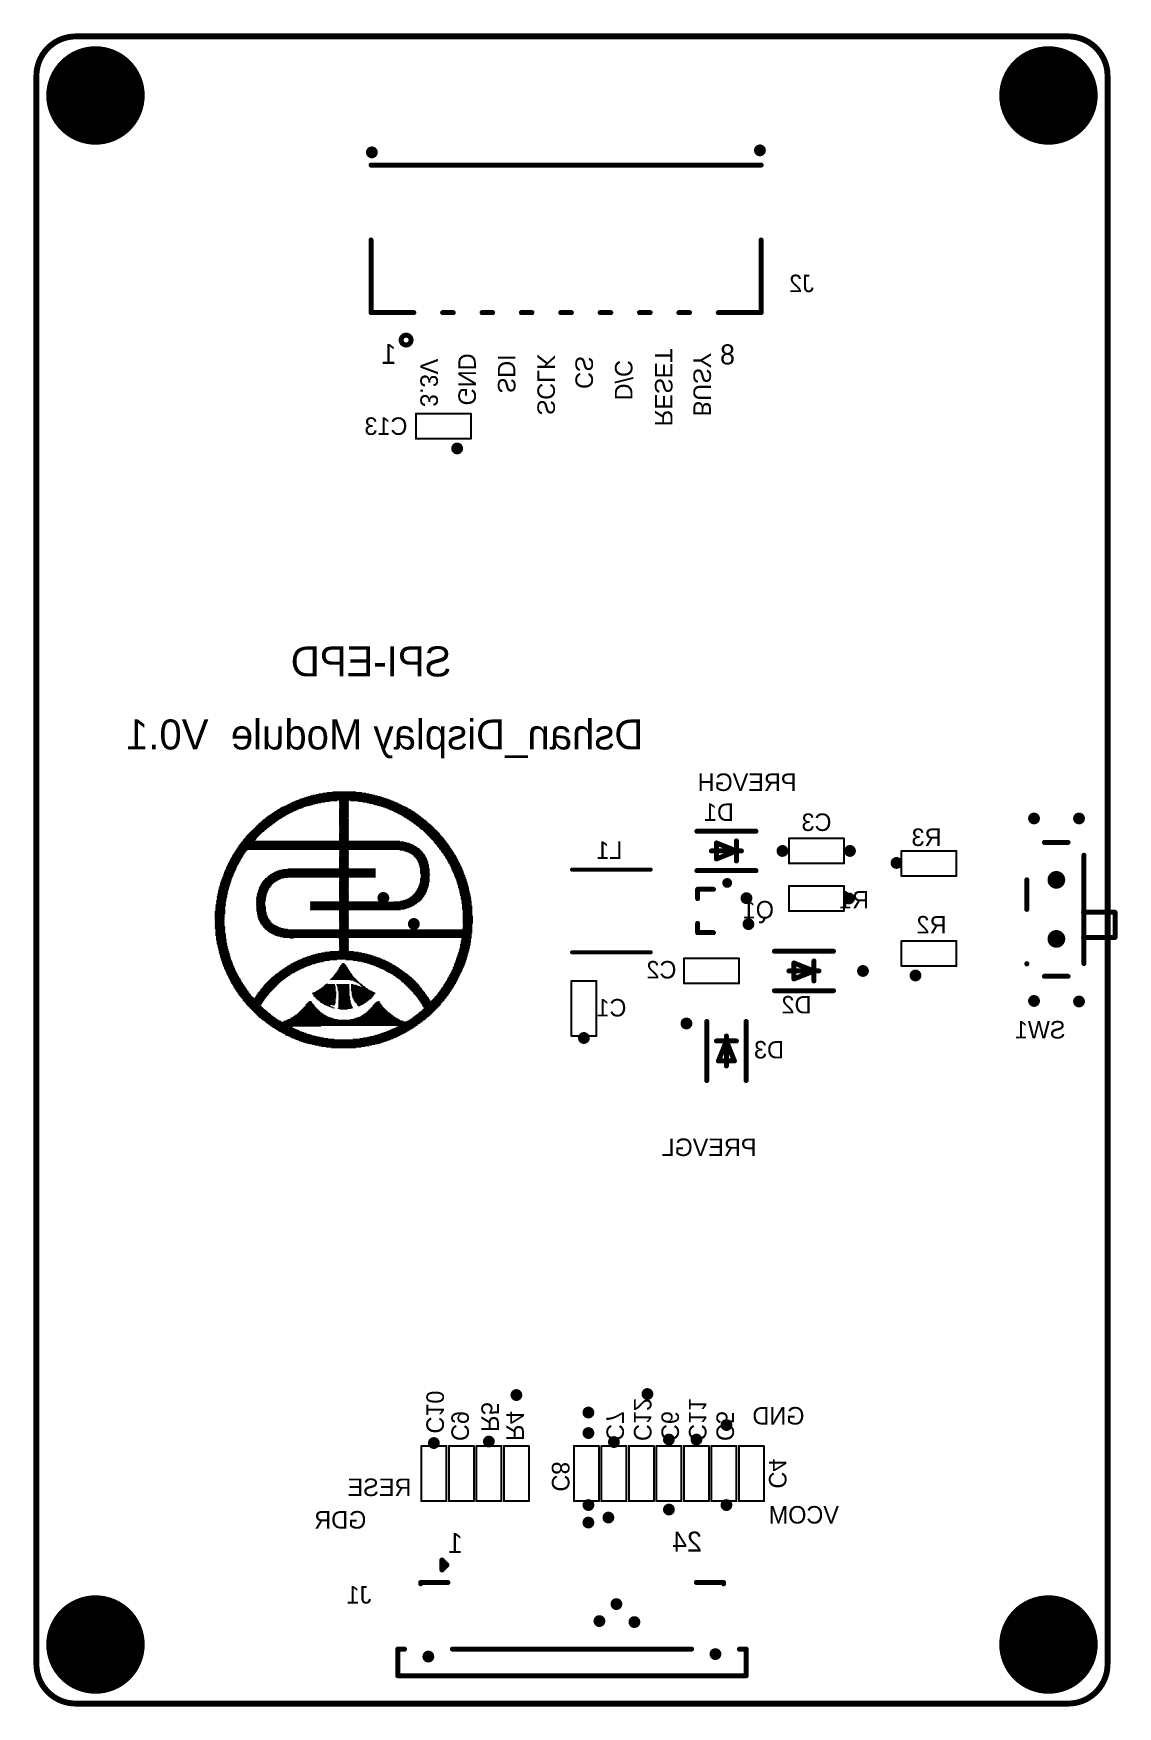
# Model space of a CAD drawing. Extents: x 130.7 to 185.8, y 57.2 to 142.1.
import ezdxf

# ---------------------------------------------------------------- set-up
doc = ezdxf.new("R2010")
doc.units = 0
doc.layers.get('0').update_dxf_attribs({"linetype": 'CONTINUOUS'})
for name, color, linetype in [('BOTTOMOVERLAY', 54, 'CONTINUOUS'), ('KEEPOUTLAYER', 6, 'CONTINUOUS'), ('MULTILAYER', 9, 'CONTINUOUS')]:
    doc.layers.add(name, color=color, linetype=linetype)

msp = doc.modelspace()

# ---------------------------------------------------------------- texts
at = {"layer": 'BOTTOMOVERLAY', "text_generation_flag": 2}
for s, height, rotation, p in [('J2', 0.889, 360, (170.347998, 128.993001)), ('1', 1.016, 360, (149.138998, 125.348601)), ('GND', 0.889, 270, (152.288598, 123.240401)), ('SCLK', 0.889, 270, (156.301798, 122.732401)), ('RESET', 0.889, 270, (162.270798, 122.173601)), ('BUSY', 0.889, 270, (164.226598, 122.681601)), ('8', 1.016, 360, (166.334798, 125.323201)), ('3.3V', 0.889, 270, (150.358198, 123.164201)), ('SDI', 0.889, 270, (154.295198, 123.850001)), ('CS', 0.889, 270, (158.232198, 124.078601)), ('D/C', 0.889, 270, (160.238798, 123.494401)), ('C13', 0.889, 360, (149.702599, 121.742002)), ('SPI-EPD', 1.524, 360, (151.932998, 109.473601)), ('Dshan_Display Module  V0.1', 1.524, 360, (161.686598, 105.765201)), ('PREVGH', 0.889, 360, (169.458998, 103.657001)), ('D1', 0.889, 360, (166.283998, 102.133001)), ('C3', 0.889, 360, (171.236998, 101.625001)), ('R3', 0.889, 360, (176.824998, 100.863001)), ('L1', 0.889, 360, (160.619798, 100.202601)), ('R1', 0.889, 360, (173.141998, 97.688001)), ('Q1', 0.889, 360, (168.315998, 97.180001)), ('R2', 0.889, 360, (177.078998, 96.418001)), ('C2', 0.889, 360, (163.362998, 94.132001)), ('C1', 0.889, 360, (160.822998, 92.201601)), ('D2', 0.889, 360, (170.220998, 92.354001)), ('SW1', 0.889, 360, (183.124198, 91.084001)), ('D3', 0.889, 360, (168.823998, 90.068001)), ('PREVGL', 0.889, 360, (167.426998, 85.115001)), ('C10', 0.889, 270, (150.662998, 71.018001)), ('R5', 0.889, 270, (153.456998, 71.094201)), ('C12', 0.889, 270, (161.203998, 70.637001)), ('C11', 0.889, 270, (163.997998, 70.637001)), ('GND', 0.889, 360, (169.865398, 71.475201)), ('C9', 0.889, 270, (151.932998, 70.637001)), ('R4', 0.889, 270, (154.726998, 70.637001)), ('C7', 0.889, 270, (159.806998, 70.637001)), ('C6', 0.889, 270, (162.600998, 70.637001)), ('C5', 0.889, 270, (165.394998, 70.637001)), ('C4', 0.889, 270, (168.061998, 68.224001)), ('C8', 0.889, 270, (157.038398, 68.071601)), ('RESE', 0.889, 360, (149.900998, 67.843001)), ('VCOM', 0.889, 360, (171.617998, 66.446001)), ('GDR', 0.889, 360, (147.614998, 66.192001)), ('1', 1.016, 360, (152.517198, 64.947401)), ('24', 1.016, 360, (164.658398, 65.023601)), ('J1', 0.889, 360, (147.868998, 62.382001))]:
    msp.add_text(s, height=height, rotation=rotation, dxfattribs=at).set_placement(p)

# ---------------------------------------------------------------- blocks, each defined once
blk = doc.blocks.new('SOT_323_L2_0_W1_3_P1_30_L2')
at = {"layer": 'BOTTOMOVERLAY', "const_width": 0.254}
for points in [[(-0.699999, 1.099998), (0.1, 1.099998)], [(-0.699999, 0.631139), (-0.699999, 1.099998)], [(-0.699999, -1.099998), (-0.699999, -0.631139)], [(-0.699999, -1.099998), (0.1, -1.099998)]]:
    blk.add_lwpolyline(points, dxfattribs=at)
at = {"layer": 'BOTTOMOVERLAY'}
for points, const_width in [([(-0.763499, 1.099998, 1), (-0.636499, 1.099998, 1)], 0.127), ([(-0.763499, 1.099998, 1), (-0.636499, 1.099998, 1)], 0.127), ([(0.0365, 1.099998, 1), (0.1635, 1.099998, 1)], 0.127), ([(0.737768, 1.299997, 1), (0.862228, 1.299997, 1)], 0.12446), ([(0.740308, 1.299997, 1), (0.864768, 1.299997, 1)], 0.12446), ([(-0.763499, 0.631139, 1), (-0.636499, 0.631139, 1)], 0.127), ([(-0.763499, -0.631139, 1), (-0.636499, -0.631139, 1)], 0.127), ([(-0.763499, -1.099998, 1), (-0.636499, -1.099998, 1)], 0.127), ([(-0.763499, -1.099998, 1), (-0.636499, -1.099998, 1)], 0.127), ([(0.0365, -1.099998, 1), (0.1635, -1.099998, 1)], 0.127)]:
    blk.add_lwpolyline(points, format="xyb", close=True, dxfattribs=dict(at, const_width=const_width))
at = {"layer": 'BOTTOMOVERLAY', "const_width": 0.24892}
blk.add_lwpolyline([(0.799998, 1.299997, -195.98181), (0.802538, 1.299997)], format="xyb", dxfattribs=at)
blk = doc.blocks.new('0603_B_8')
at = {"layer": 'BOTTOMOVERLAY', "const_width": 0.1016}
for points in [[(1.397, 0.635), (-1.397, 0.635)], [(-1.397, -0.635), (-1.397, 0.635)], [(1.397, -0.635), (1.397, 0.635)], [(1.397, -0.635), (-1.397, -0.635)]]:
    blk.add_lwpolyline(points, dxfattribs=at)
at = {"layer": 'BOTTOMOVERLAY', "const_width": 0.0508}
for points in [[(-1.4224, 0.635, 1), (-1.3716, 0.635, 1)], [(-1.4224, 0.635, 1), (-1.3716, 0.635, 1)], [(1.3716, 0.635, 1), (1.4224, 0.635, 1)], [(1.3716, 0.635, 1), (1.4224, 0.635, 1)], [(-1.4224, -0.635, 1), (-1.3716, -0.635, 1)], [(-1.4224, -0.635, 1), (-1.3716, -0.635, 1)], [(1.3716, -0.635, 1), (1.4224, -0.635, 1)], [(1.3716, -0.635, 1), (1.4224, -0.635, 1)]]:
    blk.add_lwpolyline(points, format="xyb", close=True, dxfattribs=at)
blk = doc.blocks.new('SOD_123_L2_8_W1_8_LS3_7_R8')
at = {"layer": 'BOTTOMOVERLAY', "const_width": 0.254}
for points in [[(1.499997, 0.999998), (-1.499997, 0.999998)], [(0.762, 0), (-0.762, 0)], [(-0.508, -0.508), (-0.508, 0.508)], [(-0.508, 0), (0.508, 0.4064)], [(0.508, -0.4064), (-0.508, 0)], [(0.508, -0.4064), (0.508, 0.4064)], [(1.499997, -0.999998), (-1.499997, -0.999998)]]:
    blk.add_lwpolyline(points, dxfattribs=at)
at = {"layer": 'BOTTOMOVERLAY', "const_width": 0.127}
for points in [[(-1.563497, 0.999998, 1), (-1.436497, 0.999998, 1)], [(1.436497, 0.999998, 1), (1.563497, 0.999998, 1)], [(-0.8255, 0, 1), (-0.6985, 0, 1)], [(-0.5715, 0.508, 1), (-0.4445, 0.508, 1)], [(-0.5715, 0, 1), (-0.4445, 0, 1)], [(-0.5715, 0, 1), (-0.4445, 0, 1)], [(0.4445, 0.4064, 1), (0.5715, 0.4064, 1)], [(0.4445, 0.4064, 1), (0.5715, 0.4064, 1)], [(0.6985, 0, 1), (0.8255, 0, 1)], [(-0.5715, -0.508, 1), (-0.4445, -0.508, 1)], [(0.4445, -0.4064, 1), (0.5715, -0.4064, 1)], [(0.4445, -0.4064, 1), (0.5715, -0.4064, 1)], [(-1.563497, -0.999998, 1), (-1.436497, -0.999998, 1)], [(1.436497, -0.999998, 1), (1.563497, -0.999998, 1)]]:
    blk.add_lwpolyline(points, format="xyb", close=True, dxfattribs=at)
blk = doc.blocks.new('FPC_SMD_SE0352N01_B_10')
at = {"layer": 'BOTTOMOVERLAY', "const_width": 0.254}
for points in [[(-8.85002, 4.099941), (-8.85002, 2.749906)], [(8.849995, 4.099941), (-8.85002, 4.099941)], [(8.84997, 4.099941), (8.84997, 2.749906)], [(-8.503793, 2.749906), (-8.85002, 2.749906)], [(6.075985, 2.749906), (-6.076315, 2.749906)], [(8.84997, 2.749906), (8.503666, 2.749906)], [(-7.700035, -0.568706), (-7.700035, -0.635076)], [(-6.316091, -0.635076), (-7.700035, -0.635076)], [(7.684135, -0.635076), (6.300191, -0.635076)], [(7.684135, -0.568706), (7.684135, -0.635076)], [(6.604, -1.27), (6.35, -1.524)], [(6.604, -1.778), (6.35, -1.524)], [(6.604, -1.27), (6.604, -1.778)]]:
    blk.add_lwpolyline(points, dxfattribs=at)
at = {"layer": 'BOTTOMOVERLAY', "const_width": 0.127}
for points in [[(-8.91352, 4.099941, 1), (-8.78652, 4.099941, 1)], [(-8.91352, 4.099941, 1), (-8.78652, 4.099941, 1)], [(8.78647, 4.099941, 1), (8.91347, 4.099941, 1)], [(8.786495, 4.099941, 1), (8.913495, 4.099941, 1)], [(-8.91352, 2.749906, 1), (-8.78652, 2.749906, 1)], [(-8.91352, 2.749906, 1), (-8.78652, 2.749906, 1)], [(-8.567293, 2.749906, 1), (-8.440293, 2.749906, 1)], [(-6.139815, 2.749906, 1), (-6.012815, 2.749906, 1)], [(6.012485, 2.749906, 1), (6.139485, 2.749906, 1)], [(8.440166, 2.749906, 1), (8.567166, 2.749906, 1)], [(8.78647, 2.749906, 1), (8.91347, 2.749906, 1)], [(8.78647, 2.749906, 1), (8.91347, 2.749906, 1)], [(-7.763535, -0.568706, 1), (-7.636535, -0.568706, 1)], [(-7.763535, -0.635076, 1), (-7.636535, -0.635076, 1)], [(-7.763535, -0.635076, 1), (-7.636535, -0.635076, 1)], [(-6.379591, -0.635076, 1), (-6.252591, -0.635076, 1)], [(6.236691, -0.635076, 1), (6.363691, -0.635076, 1)], [(7.620635, -0.568706, 1), (7.747635, -0.568706, 1)], [(7.620635, -0.635076, 1), (7.747635, -0.635076, 1)], [(7.620635, -0.635076, 1), (7.747635, -0.635076, 1)], [(6.2865, -1.524, 1), (6.4135, -1.524, 1)], [(6.2865, -1.524, 1), (6.4135, -1.524, 1)], [(6.5405, -1.27, 1), (6.6675, -1.27, 1)], [(6.5405, -1.27, 1), (6.6675, -1.27, 1)], [(6.5405, -1.778, 1), (6.6675, -1.778, 1)], [(6.5405, -1.778, 1), (6.6675, -1.778, 1)]]:
    blk.add_lwpolyline(points, format="xyb", close=True, dxfattribs=at)
blk = doc.blocks.new('0603_B_11')
at = {"layer": 'BOTTOMOVERLAY', "const_width": 0.1016}
for points in [[(-1.397, 0.635), (1.397, 0.635)], [(-1.397, -0.635), (-1.397, 0.635)], [(1.397, -0.635), (1.397, 0.635)], [(-1.397, -0.635), (1.397, -0.635)]]:
    blk.add_lwpolyline(points, dxfattribs=at)
at = {"layer": 'BOTTOMOVERLAY', "const_width": 0.0508}
for points in [[(-1.4224, 0.635, 1), (-1.3716, 0.635, 1)], [(-1.4224, 0.635, 1), (-1.3716, 0.635, 1)], [(1.3716, 0.635, 1), (1.4224, 0.635, 1)], [(1.3716, 0.635, 1), (1.4224, 0.635, 1)], [(-1.4224, -0.635, 1), (-1.3716, -0.635, 1)], [(-1.4224, -0.635, 1), (-1.3716, -0.635, 1)], [(1.3716, -0.635, 1), (1.4224, -0.635, 1)], [(1.3716, -0.635, 1), (1.4224, -0.635, 1)]]:
    blk.add_lwpolyline(points, format="xyb", close=True, dxfattribs=at)
blk = doc.blocks.new('0603_B_12')
at = {"layer": 'BOTTOMOVERLAY', "const_width": 0.1016}
for points in [[(-1.397, 0.635), (1.397, 0.635)], [(-1.397, -0.635), (-1.397, 0.635)], [(1.397, -0.635), (1.397, 0.635)], [(-1.397, -0.635), (1.397, -0.635)]]:
    blk.add_lwpolyline(points, dxfattribs=at)
at = {"layer": 'BOTTOMOVERLAY', "const_width": 0.0508}
for points in [[(-1.4224, 0.635, 1), (-1.3716, 0.635, 1)], [(-1.4224, 0.635, 1), (-1.3716, 0.635, 1)], [(1.3716, 0.635, 1), (1.4224, 0.635, 1)], [(1.3716, 0.635, 1), (1.4224, 0.635, 1)], [(-1.4224, -0.635, 1), (-1.3716, -0.635, 1)], [(-1.4224, -0.635, 1), (-1.3716, -0.635, 1)], [(1.3716, -0.635, 1), (1.4224, -0.635, 1)], [(1.3716, -0.635, 1), (1.4224, -0.635, 1)]]:
    blk.add_lwpolyline(points, format="xyb", close=True, dxfattribs=at)
blk = doc.blocks.new('0603_B_13')
at = {"layer": 'BOTTOMOVERLAY', "const_width": 0.1016}
for points in [[(1.397, 0.635), (-1.397, 0.635)], [(-1.397, 0.635), (-1.397, -0.635)], [(1.397, 0.635), (1.397, -0.635)], [(1.397, -0.635), (-1.397, -0.635)]]:
    blk.add_lwpolyline(points, dxfattribs=at)
at = {"layer": 'BOTTOMOVERLAY', "const_width": 0.0508}
for points in [[(-1.4224, 0.635, 1), (-1.3716, 0.635, 1)], [(-1.4224, 0.635, 1), (-1.3716, 0.635, 1)], [(1.3716, 0.635, 1), (1.4224, 0.635, 1)], [(1.3716, 0.635, 1), (1.4224, 0.635, 1)], [(-1.4224, -0.635, 1), (-1.3716, -0.635, 1)], [(-1.4224, -0.635, 1), (-1.3716, -0.635, 1)], [(1.3716, -0.635, 1), (1.4224, -0.635, 1)], [(1.3716, -0.635, 1), (1.4224, -0.635, 1)]]:
    blk.add_lwpolyline(points, format="xyb", close=True, dxfattribs=at)
blk = doc.blocks.new('0603_B_14')
at = {"layer": 'BOTTOMOVERLAY', "const_width": 0.1016}
for points in [[(1.397, 0.635), (-1.397, 0.635)], [(-1.397, -0.635), (-1.397, 0.635)], [(1.397, -0.635), (1.397, 0.635)], [(1.397, -0.635), (-1.397, -0.635)]]:
    blk.add_lwpolyline(points, dxfattribs=at)
at = {"layer": 'BOTTOMOVERLAY', "const_width": 0.0508}
for points in [[(-1.4224, 0.635, 1), (-1.3716, 0.635, 1)], [(-1.4224, 0.635, 1), (-1.3716, 0.635, 1)], [(1.3716, 0.635, 1), (1.4224, 0.635, 1)], [(1.3716, 0.635, 1), (1.4224, 0.635, 1)], [(-1.4224, -0.635, 1), (-1.3716, -0.635, 1)], [(-1.4224, -0.635, 1), (-1.3716, -0.635, 1)], [(1.3716, -0.635, 1), (1.4224, -0.635, 1)], [(1.3716, -0.635, 1), (1.4224, -0.635, 1)]]:
    blk.add_lwpolyline(points, format="xyb", close=True, dxfattribs=at)
blk = doc.blocks.new('0603_B_15')
at = {"layer": 'BOTTOMOVERLAY', "const_width": 0.1016}
for points in [[(1.397, 0.635), (-1.397, 0.635)], [(-1.397, 0.635), (-1.397, -0.635)], [(1.397, 0.635), (1.397, -0.635)], [(1.397, -0.635), (-1.397, -0.635)]]:
    blk.add_lwpolyline(points, dxfattribs=at)
at = {"layer": 'BOTTOMOVERLAY', "const_width": 0.0508}
for points in [[(-1.4224, 0.635, 1), (-1.3716, 0.635, 1)], [(-1.4224, 0.635, 1), (-1.3716, 0.635, 1)], [(1.3716, 0.635, 1), (1.4224, 0.635, 1)], [(1.3716, 0.635, 1), (1.4224, 0.635, 1)], [(-1.4224, -0.635, 1), (-1.3716, -0.635, 1)], [(-1.4224, -0.635, 1), (-1.3716, -0.635, 1)], [(1.3716, -0.635, 1), (1.4224, -0.635, 1)], [(1.3716, -0.635, 1), (1.4224, -0.635, 1)]]:
    blk.add_lwpolyline(points, format="xyb", close=True, dxfattribs=at)
blk = doc.blocks.new('0603_B_16')
at = {"layer": 'BOTTOMOVERLAY', "const_width": 0.1016}
for points in [[(-1.397, 0.635), (1.397, 0.635)], [(-1.397, 0.635), (-1.397, -0.635)], [(1.397, 0.635), (1.397, -0.635)], [(-1.397, -0.635), (1.397, -0.635)]]:
    blk.add_lwpolyline(points, dxfattribs=at)
at = {"layer": 'BOTTOMOVERLAY', "const_width": 0.0508}
for points in [[(-1.4224, 0.635, 1), (-1.3716, 0.635, 1)], [(-1.4224, 0.635, 1), (-1.3716, 0.635, 1)], [(1.3716, 0.635, 1), (1.4224, 0.635, 1)], [(1.3716, 0.635, 1), (1.4224, 0.635, 1)], [(-1.4224, -0.635, 1), (-1.3716, -0.635, 1)], [(-1.4224, -0.635, 1), (-1.3716, -0.635, 1)], [(1.3716, -0.635, 1), (1.4224, -0.635, 1)], [(1.3716, -0.635, 1), (1.4224, -0.635, 1)]]:
    blk.add_lwpolyline(points, format="xyb", close=True, dxfattribs=at)
blk = doc.blocks.new('0603_B_17')
at = {"layer": 'BOTTOMOVERLAY', "const_width": 0.1016}
for points in [[(-1.397, 0.635), (1.397, 0.635)], [(-1.397, 0.635), (-1.397, -0.635)], [(1.397, 0.635), (1.397, -0.635)], [(-1.397, -0.635), (1.397, -0.635)]]:
    blk.add_lwpolyline(points, dxfattribs=at)
at = {"layer": 'BOTTOMOVERLAY', "const_width": 0.0508}
for points in [[(-1.4224, 0.635, 1), (-1.3716, 0.635, 1)], [(-1.4224, 0.635, 1), (-1.3716, 0.635, 1)], [(1.3716, 0.635, 1), (1.4224, 0.635, 1)], [(1.3716, 0.635, 1), (1.4224, 0.635, 1)], [(-1.4224, -0.635, 1), (-1.3716, -0.635, 1)], [(-1.4224, -0.635, 1), (-1.3716, -0.635, 1)], [(1.3716, -0.635, 1), (1.4224, -0.635, 1)], [(1.3716, -0.635, 1), (1.4224, -0.635, 1)]]:
    blk.add_lwpolyline(points, format="xyb", close=True, dxfattribs=at)
blk = doc.blocks.new('0603_B_18')
at = {"layer": 'BOTTOMOVERLAY', "const_width": 0.1016}
for points in [[(-1.397, 0.635), (1.397, 0.635)], [(-1.397, 0.635), (-1.397, -0.635)], [(1.397, 0.635), (1.397, -0.635)], [(-1.397, -0.635), (1.397, -0.635)]]:
    blk.add_lwpolyline(points, dxfattribs=at)
at = {"layer": 'BOTTOMOVERLAY', "const_width": 0.0508}
for points in [[(-1.4224, 0.635, 1), (-1.3716, 0.635, 1)], [(-1.4224, 0.635, 1), (-1.3716, 0.635, 1)], [(1.3716, 0.635, 1), (1.4224, 0.635, 1)], [(1.3716, 0.635, 1), (1.4224, 0.635, 1)], [(-1.4224, -0.635, 1), (-1.3716, -0.635, 1)], [(-1.4224, -0.635, 1), (-1.3716, -0.635, 1)], [(1.3716, -0.635, 1), (1.4224, -0.635, 1)], [(1.3716, -0.635, 1), (1.4224, -0.635, 1)]]:
    blk.add_lwpolyline(points, format="xyb", close=True, dxfattribs=at)
blk = doc.blocks.new('0603_B_19')
at = {"layer": 'BOTTOMOVERLAY', "const_width": 0.1016}
for points in [[(-1.397, 0.635), (1.397, 0.635)], [(-1.397, 0.635), (-1.397, -0.635)], [(1.397, 0.635), (1.397, -0.635)], [(-1.397, -0.635), (1.397, -0.635)]]:
    blk.add_lwpolyline(points, dxfattribs=at)
at = {"layer": 'BOTTOMOVERLAY', "const_width": 0.0508}
for points in [[(-1.4224, 0.635, 1), (-1.3716, 0.635, 1)], [(-1.4224, 0.635, 1), (-1.3716, 0.635, 1)], [(1.3716, 0.635, 1), (1.4224, 0.635, 1)], [(1.3716, 0.635, 1), (1.4224, 0.635, 1)], [(-1.4224, -0.635, 1), (-1.3716, -0.635, 1)], [(-1.4224, -0.635, 1), (-1.3716, -0.635, 1)], [(1.3716, -0.635, 1), (1.4224, -0.635, 1)], [(1.3716, -0.635, 1), (1.4224, -0.635, 1)]]:
    blk.add_lwpolyline(points, format="xyb", close=True, dxfattribs=at)
blk = doc.blocks.new('0603_B_20')
at = {"layer": 'BOTTOMOVERLAY', "const_width": 0.1016}
for points in [[(-1.397, 0.635), (1.397, 0.635)], [(-1.397, 0.635), (-1.397, -0.635)], [(1.397, 0.635), (1.397, -0.635)], [(-1.397, -0.635), (1.397, -0.635)]]:
    blk.add_lwpolyline(points, dxfattribs=at)
at = {"layer": 'BOTTOMOVERLAY', "const_width": 0.0508}
for points in [[(-1.4224, 0.635, 1), (-1.3716, 0.635, 1)], [(-1.4224, 0.635, 1), (-1.3716, 0.635, 1)], [(1.3716, 0.635, 1), (1.4224, 0.635, 1)], [(1.3716, 0.635, 1), (1.4224, 0.635, 1)], [(-1.4224, -0.635, 1), (-1.3716, -0.635, 1)], [(-1.4224, -0.635, 1), (-1.3716, -0.635, 1)], [(1.3716, -0.635, 1), (1.4224, -0.635, 1)], [(1.3716, -0.635, 1), (1.4224, -0.635, 1)]]:
    blk.add_lwpolyline(points, format="xyb", close=True, dxfattribs=at)
blk = doc.blocks.new('0603_B_21')
at = {"layer": 'BOTTOMOVERLAY', "const_width": 0.1016}
for points in [[(-1.397, 0.635), (1.397, 0.635)], [(-1.397, 0.635), (-1.397, -0.635)], [(1.397, 0.635), (1.397, -0.635)], [(-1.397, -0.635), (1.397, -0.635)]]:
    blk.add_lwpolyline(points, dxfattribs=at)
at = {"layer": 'BOTTOMOVERLAY', "const_width": 0.0508}
for points in [[(-1.4224, 0.635, 1), (-1.3716, 0.635, 1)], [(-1.4224, 0.635, 1), (-1.3716, 0.635, 1)], [(1.3716, 0.635, 1), (1.4224, 0.635, 1)], [(1.3716, 0.635, 1), (1.4224, 0.635, 1)], [(-1.4224, -0.635, 1), (-1.3716, -0.635, 1)], [(-1.4224, -0.635, 1), (-1.3716, -0.635, 1)], [(1.3716, -0.635, 1), (1.4224, -0.635, 1)], [(1.3716, -0.635, 1), (1.4224, -0.635, 1)]]:
    blk.add_lwpolyline(points, format="xyb", close=True, dxfattribs=at)
blk = doc.blocks.new('0603_B_22')
at = {"layer": 'BOTTOMOVERLAY', "const_width": 0.1016}
for points in [[(-1.397, 0.635), (1.397, 0.635)], [(-1.397, 0.635), (-1.397, -0.635)], [(1.397, 0.635), (1.397, -0.635)], [(-1.397, -0.635), (1.397, -0.635)]]:
    blk.add_lwpolyline(points, dxfattribs=at)
at = {"layer": 'BOTTOMOVERLAY', "const_width": 0.0508}
for points in [[(-1.4224, 0.635, 1), (-1.3716, 0.635, 1)], [(-1.4224, 0.635, 1), (-1.3716, 0.635, 1)], [(1.3716, 0.635, 1), (1.4224, 0.635, 1)], [(1.3716, 0.635, 1), (1.4224, 0.635, 1)], [(-1.4224, -0.635, 1), (-1.3716, -0.635, 1)], [(-1.4224, -0.635, 1), (-1.3716, -0.635, 1)], [(1.3716, -0.635, 1), (1.4224, -0.635, 1)], [(1.3716, -0.635, 1), (1.4224, -0.635, 1)]]:
    blk.add_lwpolyline(points, format="xyb", close=True, dxfattribs=at)
blk = doc.blocks.new('0603_B_23')
at = {"layer": 'BOTTOMOVERLAY', "const_width": 0.1016}
for points in [[(-1.397, 0.635), (1.397, 0.635)], [(-1.397, 0.635), (-1.397, -0.635)], [(1.397, 0.635), (1.397, -0.635)], [(-1.397, -0.635), (1.397, -0.635)]]:
    blk.add_lwpolyline(points, dxfattribs=at)
at = {"layer": 'BOTTOMOVERLAY', "const_width": 0.0508}
for points in [[(-1.4224, 0.635, 1), (-1.3716, 0.635, 1)], [(-1.4224, 0.635, 1), (-1.3716, 0.635, 1)], [(1.3716, 0.635, 1), (1.4224, 0.635, 1)], [(1.3716, 0.635, 1), (1.4224, 0.635, 1)], [(-1.4224, -0.635, 1), (-1.3716, -0.635, 1)], [(-1.4224, -0.635, 1), (-1.3716, -0.635, 1)], [(1.3716, -0.635, 1), (1.4224, -0.635, 1)], [(1.3716, -0.635, 1), (1.4224, -0.635, 1)]]:
    blk.add_lwpolyline(points, format="xyb", close=True, dxfattribs=at)
blk = doc.blocks.new('0603_B_24')
at = {"layer": 'BOTTOMOVERLAY', "const_width": 0.1016}
for points in [[(-1.397, 0.635), (1.397, 0.635)], [(-1.397, 0.635), (-1.397, -0.635)], [(1.397, 0.635), (1.397, -0.635)], [(-1.397, -0.635), (1.397, -0.635)]]:
    blk.add_lwpolyline(points, dxfattribs=at)
at = {"layer": 'BOTTOMOVERLAY', "const_width": 0.0508}
for points in [[(-1.4224, 0.635, 1), (-1.3716, 0.635, 1)], [(-1.4224, 0.635, 1), (-1.3716, 0.635, 1)], [(1.3716, 0.635, 1), (1.4224, 0.635, 1)], [(1.3716, 0.635, 1), (1.4224, 0.635, 1)], [(-1.4224, -0.635, 1), (-1.3716, -0.635, 1)], [(-1.4224, -0.635, 1), (-1.3716, -0.635, 1)], [(1.3716, -0.635, 1), (1.4224, -0.635, 1)], [(1.3716, -0.635, 1), (1.4224, -0.635, 1)]]:
    blk.add_lwpolyline(points, format="xyb", close=True, dxfattribs=at)
blk = doc.blocks.new('0603_B_25')
at = {"layer": 'BOTTOMOVERLAY', "const_width": 0.1016}
for points in [[(1.397, 0.635), (-1.397, 0.635)], [(-1.397, 0.635), (-1.397, -0.635)], [(1.397, 0.635), (1.397, -0.635)], [(1.397, -0.635), (-1.397, -0.635)]]:
    blk.add_lwpolyline(points, dxfattribs=at)
at = {"layer": 'BOTTOMOVERLAY', "const_width": 0.0508}
for points in [[(-1.4224, 0.635, 1), (-1.3716, 0.635, 1)], [(-1.4224, 0.635, 1), (-1.3716, 0.635, 1)], [(1.3716, 0.635, 1), (1.4224, 0.635, 1)], [(1.3716, 0.635, 1), (1.4224, 0.635, 1)], [(-1.4224, -0.635, 1), (-1.3716, -0.635, 1)], [(-1.4224, -0.635, 1), (-1.3716, -0.635, 1)], [(1.3716, -0.635, 1), (1.4224, -0.635, 1)], [(1.3716, -0.635, 1), (1.4224, -0.635, 1)]]:
    blk.add_lwpolyline(points, format="xyb", close=True, dxfattribs=at)
blk = doc.blocks.new('SOD_123_L2_8_W1_8_LS3_7_25')
at = {"layer": 'BOTTOMOVERLAY', "const_width": 0.254}
for points in [[(1.499997, 0.999998), (-1.499997, 0.999998)], [(0.762, 0), (-0.762, 0)], [(-0.508, 0.508), (-0.508, -0.508)], [(0.508, 0.4064), (-0.508, 0)], [(0.508, -0.4064), (-0.508, 0)], [(0.508, 0.4064), (0.508, -0.4064)], [(1.499997, -0.999998), (-1.499997, -0.999998)]]:
    blk.add_lwpolyline(points, dxfattribs=at)
at = {"layer": 'BOTTOMOVERLAY', "const_width": 0.127}
for points in [[(-1.563497, 0.999998, 1), (-1.436497, 0.999998, 1)], [(1.436497, 0.999998, 1), (1.563497, 0.999998, 1)], [(-0.8255, 0, 1), (-0.6985, 0, 1)], [(-0.5715, 0.508, 1), (-0.4445, 0.508, 1)], [(-0.5715, 0, 1), (-0.4445, 0, 1)], [(-0.5715, 0, 1), (-0.4445, 0, 1)], [(0.4445, 0.4064, 1), (0.5715, 0.4064, 1)], [(0.4445, 0.4064, 1), (0.5715, 0.4064, 1)], [(0.6985, 0, 1), (0.8255, 0, 1)], [(-0.5715, -0.508, 1), (-0.4445, -0.508, 1)], [(0.4445, -0.4064, 1), (0.5715, -0.4064, 1)], [(0.4445, -0.4064, 1), (0.5715, -0.4064, 1)], [(-1.563497, -0.999998, 1), (-1.436497, -0.999998, 1)], [(1.436497, -0.999998, 1), (1.563497, -0.999998, 1)]]:
    blk.add_lwpolyline(points, format="xyb", close=True, dxfattribs=at)
blk = doc.blocks.new('IND_SMD_L4_0_W4_0_FNR40X26')
at = {"layer": 'BOTTOMOVERLAY', "const_width": 0.2032}
for points in [[(-2.000021, 2.09997), (1.999996, 2.099996)], [(-2.000021, -2.09997), (1.999996, -2.099996)]]:
    blk.add_lwpolyline(points, dxfattribs=at)
at = {"layer": 'BOTTOMOVERLAY', "const_width": 0.1016}
for points in [[(-2.050821, 2.09997, 1), (-1.949221, 2.09997, 1)], [(1.949196, 2.099996, 1), (2.050796, 2.099996, 1)], [(-2.050821, -2.09997, 1), (-1.949221, -2.09997, 1)], [(1.949196, -2.099996, 1), (2.050796, -2.099996, 1)]]:
    blk.add_lwpolyline(points, format="xyb", close=True, dxfattribs=at)
blk = doc.blocks.new('0603_B_28')
at = {"layer": 'BOTTOMOVERLAY', "const_width": 0.1016}
for points in [[(1.397, 0.635), (-1.397, 0.635)], [(-1.397, -0.635), (-1.397, 0.635)], [(1.397, -0.635), (1.397, 0.635)], [(1.397, -0.635), (-1.397, -0.635)]]:
    blk.add_lwpolyline(points, dxfattribs=at)
at = {"layer": 'BOTTOMOVERLAY', "const_width": 0.0508}
for points in [[(-1.4224, 0.635, 1), (-1.3716, 0.635, 1)], [(-1.4224, 0.635, 1), (-1.3716, 0.635, 1)], [(1.3716, 0.635, 1), (1.4224, 0.635, 1)], [(1.3716, 0.635, 1), (1.4224, 0.635, 1)], [(-1.4224, -0.635, 1), (-1.3716, -0.635, 1)], [(-1.4224, -0.635, 1), (-1.3716, -0.635, 1)], [(1.3716, -0.635, 1), (1.4224, -0.635, 1)], [(1.3716, -0.635, 1), (1.4224, -0.635, 1)]]:
    blk.add_lwpolyline(points, format="xyb", close=True, dxfattribs=at)
blk = doc.blocks.new('SOD_123_L2_8_W1_8_LS3_7_28')
at = {"layer": 'BOTTOMOVERLAY', "const_width": 0.254}
for points in [[(1.499997, 0.999998), (-1.499997, 0.999998)], [(0.762, 0), (-0.762, 0)], [(-0.508, 0.508), (-0.508, -0.508)], [(0.508, 0.4064), (-0.508, 0)], [(0.508, -0.4064), (-0.508, 0)], [(0.508, 0.4064), (0.508, -0.4064)], [(1.499997, -0.999998), (-1.499997, -0.999998)]]:
    blk.add_lwpolyline(points, dxfattribs=at)
at = {"layer": 'BOTTOMOVERLAY', "const_width": 0.127}
for points in [[(-1.563497, 0.999998, 1), (-1.436497, 0.999998, 1)], [(1.436497, 0.999998, 1), (1.563497, 0.999998, 1)], [(-0.8255, 0, 1), (-0.6985, 0, 1)], [(-0.5715, 0.508, 1), (-0.4445, 0.508, 1)], [(-0.5715, 0, 1), (-0.4445, 0, 1)], [(-0.5715, 0, 1), (-0.4445, 0, 1)], [(0.4445, 0.4064, 1), (0.5715, 0.4064, 1)], [(0.4445, 0.4064, 1), (0.5715, 0.4064, 1)], [(0.6985, 0, 1), (0.8255, 0, 1)], [(-0.5715, -0.508, 1), (-0.4445, -0.508, 1)], [(0.4445, -0.4064, 1), (0.5715, -0.4064, 1)], [(0.4445, -0.4064, 1), (0.5715, -0.4064, 1)], [(-1.563497, -0.999998, 1), (-1.436497, -0.999998, 1)], [(1.436497, -0.999998, 1), (1.563497, -0.999998, 1)]]:
    blk.add_lwpolyline(points, format="xyb", close=True, dxfattribs=at)
blk = doc.blocks.new('0603_B_30')
at = {"layer": 'BOTTOMOVERLAY', "const_width": 0.1016}
for points in [[(-1.397, 0.635), (1.397, 0.635)], [(-1.397, -0.635), (-1.397, 0.635)], [(1.397, -0.635), (1.397, 0.635)], [(-1.397, -0.635), (1.397, -0.635)]]:
    blk.add_lwpolyline(points, dxfattribs=at)
at = {"layer": 'BOTTOMOVERLAY', "const_width": 0.0508}
for points in [[(-1.4224, 0.635, 1), (-1.3716, 0.635, 1)], [(-1.4224, 0.635, 1), (-1.3716, 0.635, 1)], [(1.3716, 0.635, 1), (1.4224, 0.635, 1)], [(1.3716, 0.635, 1), (1.4224, 0.635, 1)], [(-1.4224, -0.635, 1), (-1.3716, -0.635, 1)], [(-1.4224, -0.635, 1), (-1.3716, -0.635, 1)], [(1.3716, -0.635, 1), (1.4224, -0.635, 1)], [(1.3716, -0.635, 1), (1.4224, -0.635, 1)]]:
    blk.add_lwpolyline(points, format="xyb", close=True, dxfattribs=at)
blk = doc.blocks.new('SW_TH_MSK12C02_B_31')
at = {"layer": 'BOTTOMOVERLAY', "const_width": 0.254}
for points in [[(0.150012, 1.929994), (0.150012, 3.530016)], [(1.425473, 3.530016), (0.150012, 3.530016)], [(1.425473, 1.929994), (1.425473, 3.530016)], [(2.750033, 1.950034), (-2.749982, 1.950034)], [(-3.399993, -0.055931), (-3.399993, 1.144067)], [(3.399993, -0.055931), (3.399993, 1.144067)], [(0, -0.949935), (-1.499997, -0.949935)], [(2.768879, -0.949935), (2.758897, -0.949935)]]:
    blk.add_lwpolyline(points, dxfattribs=at)
at = {"layer": 'BOTTOMOVERLAY', "const_width": 0.127}
for points in [[(0.086512, 3.530016, 1), (0.213512, 3.530016, 1)], [(0.086512, 3.530016, 1), (0.213512, 3.530016, 1)], [(1.361973, 3.530016, 1), (1.488973, 3.530016, 1)], [(1.361973, 3.530016, 1), (1.488973, 3.530016, 1)], [(-2.813482, 1.950034, 1), (-2.686482, 1.950034, 1)], [(0.086512, 1.929994, 1), (0.213512, 1.929994, 1)], [(1.361973, 1.929994, 1), (1.488973, 1.929994, 1)], [(2.686533, 1.950034, 1), (2.813533, 1.950034, 1)], [(-3.463493, 1.144067, 1), (-3.336493, 1.144067, 1)], [(3.336493, 1.144067, 1), (3.463493, 1.144067, 1)], [(-3.463493, -0.055931, 1), (-3.336493, -0.055931, 1)], [(3.336493, -0.055931, 1), (3.463493, -0.055931, 1)], [(-1.563497, -0.949935, 1), (-1.436497, -0.949935, 1)], [(-0.0635, -0.949935, 1), (0.0635, -0.949935, 1)], [(2.695397, -0.949935, 1), (2.822397, -0.949935, 1)], [(2.705379, -0.949935, 1), (2.832379, -0.949935, 1)]]:
    blk.add_lwpolyline(points, format="xyb", close=True, dxfattribs=at)
at = {"layer": 'MULTILAYER', "const_width": 0.450012}
for points in [[(-1.724876, 0.550164, 1), (-1.274864, 0.550164, 1)], [(1.275118, 0.550164, 1), (1.72513, 0.550164, 1)]]:
    blk.add_lwpolyline(points, format="xyb", close=True, dxfattribs=at)
blk = doc.blocks.new('CONN_SMD_8P_P2_00_T113_E31')
at = {"layer": 'BOTTOMOVERLAY', "const_width": 0.254}
for points in [[(-9.906, 4.699), (9.906, 4.699)], [(-9.906, -2.794), (-9.906, 0.893826)], [(9.906, -2.794), (9.906, 0.893826)], [(-9.906, -2.794), (-7.731227, -2.794)], [(-6.268949, -2.794), (-5.731231, -2.794)], [(-4.268953, -2.794), (-3.731235, -2.794)], [(-2.268957, -2.794), (-1.731239, -2.794)], [(-0.268961, -2.794), (0.268783, -2.794)], [(1.731061, -2.794), (2.268779, -2.794)], [(3.731057, -2.794), (4.268775, -2.794)], [(5.731053, -2.794), (6.268771, -2.794)], [(7.731049, -2.794), (7.874, -2.794)], [(7.747, -2.794), (9.906, -2.794)]]:
    blk.add_lwpolyline(points, dxfattribs=at)
at = {"layer": 'BOTTOMOVERLAY'}
for points, const_width in [([(-9.9695, 4.699, 1), (-9.8425, 4.699, 1)], 0.127), ([(9.8425, 4.699, 1), (9.9695, 4.699, 1)], 0.127), ([(-9.9695, 0.893826, 1), (-9.8425, 0.893826, 1)], 0.127), ([(9.8425, 0.893826, 1), (9.9695, 0.893826, 1)], 0.127), ([(-9.9695, -2.794, 1), (-9.8425, -2.794, 1)], 0.127), ([(-9.9695, -2.794, 1), (-9.8425, -2.794, 1)], 0.127), ([(-7.794727, -2.794, 1), (-7.667727, -2.794, 1)], 0.127), ([(-6.332449, -2.794, 1), (-6.205449, -2.794, 1)], 0.127), ([(-5.794731, -2.794, 1), (-5.667731, -2.794, 1)], 0.127), ([(-4.332453, -2.794, 1), (-4.205453, -2.794, 1)], 0.127), ([(-3.794735, -2.794, 1), (-3.667735, -2.794, 1)], 0.127), ([(-2.332457, -2.794, 1), (-2.205457, -2.794, 1)], 0.127), ([(-1.794739, -2.794, 1), (-1.667739, -2.794, 1)], 0.127), ([(-0.332461, -2.794, 1), (-0.205461, -2.794, 1)], 0.127), ([(0.205283, -2.794, 1), (0.332283, -2.794, 1)], 0.127), ([(1.667561, -2.794, 1), (1.794561, -2.794, 1)], 0.127), ([(2.205279, -2.794, 1), (2.332279, -2.794, 1)], 0.127), ([(3.667557, -2.794, 1), (3.794557, -2.794, 1)], 0.127), ([(4.205275, -2.794, 1), (4.332275, -2.794, 1)], 0.127), ([(5.667553, -2.794, 1), (5.794553, -2.794, 1)], 0.127), ([(6.205271, -2.794, 1), (6.332271, -2.794, 1)], 0.127), ([(7.667549, -2.794, 1), (7.794549, -2.794, 1)], 0.127), ([(7.6835, -2.794, 1), (7.8105, -2.794, 1)], 0.127), ([(7.8105, -2.794, 1), (7.9375, -2.794, 1)], 0.127), ([(9.8425, -2.794, 1), (9.9695, -2.794, 1)], 0.127), ([(9.8425, -2.794, 1), (9.9695, -2.794, 1)], 0.127), ([(-7.874, -4.191, 1), (-8.373999, -4.191, 1)], 0.254), ([(-8.437499, -4.191, 1), (-8.310499, -4.191, 1)], 0.127), ([(-7.9375, -4.191, 1), (-7.8105, -4.191, 1)], 0.127)]:
    blk.add_lwpolyline(points, format="xyb", close=True, dxfattribs=dict(at, const_width=const_width))

# ---------------------------------------------------------------- linework, layer by layer
at = {"layer": 'BOTTOMOVERLAY', "const_width": 0.016695}
for points in [[(143.296358, 102.81744, 1), (143.313056, 102.81744, 1)], [(143.363147, 102.850833, 1), (143.379845, 102.850833, 1)], [(143.429937, 102.884229, 1), (143.446635, 102.884229, 1)], [(143.496723, 102.917622, 1), (143.513421, 102.917622, 1)], [(143.563513, 102.951016, 1), (143.580211, 102.951016, 1)], [(143.630302, 102.984409, 1), (143.647, 102.984409, 1)], [(143.697089, 103.017805, 1), (143.713787, 103.017805, 1)], [(143.763878, 103.051199, 1), (143.780576, 103.051199, 1)], [(143.830665, 103.084592, 1), (143.847363, 103.084592, 1)], [(143.897454, 103.117988, 1), (143.914152, 103.117988, 1)], [(143.997637, 103.151381, 1), (144.014335, 103.151381, 1)], [(144.064426, 103.184775, 1), (144.081124, 103.184775, 1)], [(144.164609, 103.21817, 1), (144.181307, 103.21817, 1)], [(144.231396, 103.251564, 1), (144.248094, 103.251564, 1)], [(144.331578, 103.284957, 1), (144.348276, 103.284957, 1)], [(144.431761, 103.318353, 1), (144.448459, 103.318353, 1)], [(144.431761, 102.81744, 1), (144.448459, 102.81744, 1)], [(144.531944, 103.351747, 1), (144.548642, 103.351747, 1)], [(144.531944, 102.850833, 1), (144.548642, 102.850833, 1)], [(144.632126, 102.884229, 1), (144.648824, 102.884229, 1)], [(144.665522, 103.38514, 1), (144.68222, 103.38514, 1)], [(144.765702, 103.418536, 1), (144.7824, 103.418536, 1)], [(144.765702, 102.917622, 1), (144.7824, 102.917622, 1)], [(144.865885, 102.951016, 1), (144.882583, 102.951016, 1)], [(144.899281, 103.451929, 1), (144.915979, 103.451929, 1)], [(144.999464, 102.984409, 1), (145.016162, 102.984409, 1)], [(145.06625, 103.485323, 1), (145.082948, 103.485323, 1)], [(145.13304, 103.017805, 1), (145.149738, 103.017805, 1)], [(145.199829, 103.518719, 1), (145.216527, 103.518719, 1)], [(145.300012, 103.051199, 1), (145.31671, 103.051199, 1)], [(145.400194, 103.552112, 1), (145.416892, 103.552112, 1)], [(145.500377, 103.084592, 1), (145.517075, 103.084592, 1)], [(145.60056, 103.585505, 1), (145.617258, 103.585505, 1)], [(145.734136, 103.117988, 1), (145.750834, 103.117988, 1)], [(145.901105, 103.618901, 1), (145.917803, 103.618901, 1)], [(146.101471, 103.151381, 1), (146.118169, 103.151381, 1)], [(146.235049, 103.151381, 1), (146.251747, 103.151381, 1)], [(146.235049, 103.117988, 1), (146.251747, 103.117988, 1)], [(146.235049, 103.084592, 1), (146.251747, 103.084592, 1)], [(146.235049, 103.051199, 1), (146.251747, 103.051199, 1)], [(146.235049, 103.017805, 1), (146.251747, 103.017805, 1)], [(146.235049, 102.984409, 1), (146.251747, 102.984409, 1)], [(146.235049, 102.951016, 1), (146.251747, 102.951016, 1)], [(146.235049, 102.917622, 1), (146.251747, 102.917622, 1)], [(146.235049, 102.884229, 1), (146.251747, 102.884229, 1)], [(146.235049, 102.850833, 1), (146.251747, 102.850833, 1)], [(146.235049, 102.81744, 1), (146.251747, 102.81744, 1)], [(146.702567, 103.151381, 1), (146.719265, 103.151381, 1)], [(146.702567, 103.117988, 1), (146.719265, 103.117988, 1)], [(146.702567, 103.084592, 1), (146.719265, 103.084592, 1)], [(146.702567, 103.051199, 1), (146.719265, 103.051199, 1)], [(146.702567, 103.017805, 1), (146.719265, 103.017805, 1)], [(146.702567, 102.984409, 1), (146.719265, 102.984409, 1)], [(146.702567, 102.951016, 1), (146.719265, 102.951016, 1)], [(146.702567, 102.917622, 1), (146.719265, 102.917622, 1)], [(146.702567, 102.884229, 1), (146.719265, 102.884229, 1)], [(146.702567, 102.850833, 1), (146.719265, 102.850833, 1)], [(146.702567, 102.81744, 1), (146.719265, 102.81744, 1)], [(146.802749, 103.151381, 1), (146.819447, 103.151381, 1)], [(147.069904, 103.618901, 1), (147.086602, 103.618901, 1)], [(147.20348, 103.117988, 1), (147.220178, 103.117988, 1)], [(147.370452, 103.585505, 1), (147.38715, 103.585505, 1)], [(147.437239, 103.084592, 1), (147.453937, 103.084592, 1)], [(147.570817, 103.552112, 1), (147.587515, 103.552112, 1)], [(147.637604, 103.051199, 1), (147.654302, 103.051199, 1)], [(147.737787, 103.518719, 1), (147.754485, 103.518719, 1)], [(147.771183, 103.017805, 1), (147.787881, 103.017805, 1)], [(147.904759, 103.485323, 1), (147.921457, 103.485323, 1)], [(147.938152, 102.984409, 1), (147.95485, 102.984409, 1)], [(148.038335, 103.451929, 1), (148.055033, 103.451929, 1)], [(148.038335, 102.951016, 1), (148.055033, 102.951016, 1)], [(148.171911, 103.418536, 1), (148.188609, 103.418536, 1)], [(148.171911, 102.917622, 1), (148.188609, 102.917622, 1)], [(148.272094, 102.884229, 1), (148.288792, 102.884229, 1)], [(148.30549, 103.38514, 1), (148.322187, 103.38514, 1)], [(148.372276, 102.850833, 1), (148.388974, 102.850833, 1)], [(148.405672, 103.351747, 1), (148.42237, 103.351747, 1)], [(148.472459, 102.81744, 1), (148.489157, 102.81744, 1)], [(148.505855, 103.318353, 1), (148.522553, 103.318353, 1)], [(148.606038, 103.284957, 1), (148.622736, 103.284957, 1)], [(148.70622, 103.251564, 1), (148.722918, 103.251564, 1)], [(148.806403, 103.21817, 1), (148.823101, 103.21817, 1)], [(148.87319, 103.184775, 1), (148.889888, 103.184775, 1)], [(148.973372, 103.151381, 1), (148.99007, 103.151381, 1)], [(149.040162, 103.117988, 1), (149.05686, 103.117988, 1)], [(149.140344, 103.084592, 1), (149.157042, 103.084592, 1)], [(149.207131, 103.051199, 1), (149.223829, 103.051199, 1)], [(149.27392, 103.017805, 1), (149.290618, 103.017805, 1)], [(149.34071, 102.984409, 1), (149.357408, 102.984409, 1)], [(149.407496, 102.951016, 1), (149.424194, 102.951016, 1)], [(149.474286, 102.917622, 1), (149.490984, 102.917622, 1)], [(149.541075, 102.884229, 1), (149.557773, 102.884229, 1)], [(149.607862, 102.850833, 1), (149.62456, 102.850833, 1)], [(149.674651, 102.81744, 1), (149.691349, 102.81744, 1)], [(142.127562, 101.982587, 1), (142.14426, 101.982587, 1)], [(142.160955, 102.015981, 1), (142.177653, 102.015981, 1)], [(142.194351, 102.049374, 1), (142.211049, 102.049374, 1)], [(142.261138, 102.08277, 1), (142.277836, 102.08277, 1)], [(142.294534, 102.116164, 1), (142.311232, 102.116164, 1)], [(142.327927, 102.149557, 1), (142.344625, 102.149557, 1)], [(142.361321, 102.182953, 1), (142.378019, 102.182953, 1)], [(142.394716, 102.216346, 1), (142.411414, 102.216346, 1)], [(142.461503, 102.24974, 1), (142.478201, 102.24974, 1)], [(142.494899, 102.283136, 1), (142.511597, 102.283136, 1)], [(142.528293, 102.316529, 1), (142.54499, 102.316529, 1)], [(142.561686, 102.349922, 1), (142.578384, 102.349922, 1)], [(142.628475, 102.383316, 1), (142.645173, 102.383316, 1)], [(142.661869, 102.416712, 1), (142.678567, 102.416712, 1)], [(142.728658, 102.450105, 1), (142.745356, 102.450105, 1)], [(142.762051, 102.483498, 1), (142.778749, 102.483498, 1)], [(142.828841, 102.516894, 1), (142.845539, 102.516894, 1)], [(142.862234, 102.550288, 1), (142.878932, 102.550288, 1)], [(142.862234, 101.982587, 1), (142.878932, 101.982587, 1)], [(142.929023, 102.583681, 1), (142.945721, 102.583681, 1)], [(142.929023, 102.015981, 1), (142.945721, 102.015981, 1)], [(142.962417, 102.617077, 1), (142.979115, 102.617077, 1)], [(142.962417, 102.049374, 1), (142.979115, 102.049374, 1)], [(142.99581, 102.08277, 1), (143.012508, 102.08277, 1)], [(143.029206, 102.65047, 1), (143.045904, 102.65047, 1)], [(143.062599, 102.683864, 1), (143.079297, 102.683864, 1)], [(143.062599, 102.116164, 1), (143.079297, 102.116164, 1)], [(143.095993, 102.149557, 1), (143.112691, 102.149557, 1)], [(143.129389, 102.71726, 1), (143.146087, 102.71726, 1)], [(143.162782, 102.182953, 1), (143.17948, 102.182953, 1)], [(143.196175, 102.750653, 1), (143.212873, 102.750653, 1)], [(143.196175, 102.216346, 1), (143.212873, 102.216346, 1)], [(143.229571, 102.784046, 1), (143.246269, 102.784046, 1)], [(143.262965, 102.24974, 1), (143.279663, 102.24974, 1)], [(143.329754, 102.283136, 1), (143.346452, 102.283136, 1)], [(143.363147, 102.316529, 1), (143.379845, 102.316529, 1)], [(143.429937, 102.349922, 1), (143.446635, 102.349922, 1)], [(143.496723, 102.383316, 1), (143.513421, 102.383316, 1)], [(143.530119, 102.416712, 1), (143.546817, 102.416712, 1)], [(143.596906, 102.450105, 1), (143.613604, 102.450105, 1)], [(143.663695, 102.483498, 1), (143.680393, 102.483498, 1)], [(143.730482, 102.516894, 1), (143.74718, 102.516894, 1)], [(143.797271, 102.550288, 1), (143.813969, 102.550288, 1)], [(143.864061, 102.583681, 1), (143.880759, 102.583681, 1)], [(143.930848, 102.617077, 1), (143.947545, 102.617077, 1)], [(144.03103, 102.65047, 1), (144.047728, 102.65047, 1)], [(144.097819, 102.683864, 1), (144.114517, 102.683864, 1)], [(144.164609, 102.71726, 1), (144.181307, 102.71726, 1)], [(144.264791, 102.750653, 1), (144.281489, 102.750653, 1)], [(144.364974, 102.784046, 1), (144.381672, 102.784046, 1)], [(146.235049, 102.784046, 1), (146.251747, 102.784046, 1)], [(146.235049, 102.750653, 1), (146.251747, 102.750653, 1)], [(146.235049, 102.71726, 1), (146.251747, 102.71726, 1)], [(146.235049, 102.683864, 1), (146.251747, 102.683864, 1)], [(146.235049, 102.65047, 1), (146.251747, 102.65047, 1)], [(146.235049, 102.617077, 1), (146.251747, 102.617077, 1)], [(146.235049, 102.583681, 1), (146.251747, 102.583681, 1)], [(146.235049, 102.550288, 1), (146.251747, 102.550288, 1)], [(146.235049, 102.516894, 1), (146.251747, 102.516894, 1)], [(146.235049, 102.483498, 1), (146.251747, 102.483498, 1)], [(146.235049, 102.450105, 1), (146.251747, 102.450105, 1)], [(146.235049, 102.416712, 1), (146.251747, 102.416712, 1)], [(146.235049, 102.383316, 1), (146.251747, 102.383316, 1)], [(146.235049, 102.349922, 1), (146.251747, 102.349922, 1)], [(146.235049, 102.316529, 1), (146.251747, 102.316529, 1)], [(146.235049, 102.283136, 1), (146.251747, 102.283136, 1)], [(146.235049, 102.24974, 1), (146.251747, 102.24974, 1)], [(146.235049, 102.216346, 1), (146.251747, 102.216346, 1)], [(146.235049, 102.182953, 1), (146.251747, 102.182953, 1)], [(146.235049, 102.149557, 1), (146.251747, 102.149557, 1)], [(146.235049, 102.116164, 1), (146.251747, 102.116164, 1)], [(146.235049, 102.08277, 1), (146.251747, 102.08277, 1)], [(146.235049, 102.049374, 1), (146.251747, 102.049374, 1)], [(146.235049, 102.015981, 1), (146.251747, 102.015981, 1)], [(146.235049, 101.982587, 1), (146.251747, 101.982587, 1)], [(146.702567, 102.784046, 1), (146.719265, 102.784046, 1)], [(146.702567, 102.750653, 1), (146.719265, 102.750653, 1)], [(146.702567, 102.71726, 1), (146.719265, 102.71726, 1)], [(146.702567, 102.683864, 1), (146.719265, 102.683864, 1)], [(146.702567, 102.65047, 1), (146.719265, 102.65047, 1)], [(146.702567, 102.617077, 1), (146.719265, 102.617077, 1)], [(146.702567, 102.583681, 1), (146.719265, 102.583681, 1)], [(146.702567, 102.550288, 1), (146.719265, 102.550288, 1)], [(146.702567, 102.516894, 1), (146.719265, 102.516894, 1)], [(146.702567, 102.483498, 1), (146.719265, 102.483498, 1)], [(146.702567, 102.450105, 1), (146.719265, 102.450105, 1)], [(146.702567, 102.416712, 1), (146.719265, 102.416712, 1)], [(146.702567, 102.383316, 1), (146.719265, 102.383316, 1)], [(146.702567, 102.349922, 1), (146.719265, 102.349922, 1)], [(146.702567, 102.316529, 1), (146.719265, 102.316529, 1)], [(146.702567, 102.283136, 1), (146.719265, 102.283136, 1)], [(146.702567, 102.24974, 1), (146.719265, 102.24974, 1)], [(146.702567, 102.216346, 1), (146.719265, 102.216346, 1)], [(146.702567, 102.182953, 1), (146.719265, 102.182953, 1)], [(146.702567, 102.149557, 1), (146.719265, 102.149557, 1)], [(146.702567, 102.116164, 1), (146.719265, 102.116164, 1)], [(146.702567, 102.08277, 1), (146.719265, 102.08277, 1)], [(146.702567, 102.049374, 1), (146.719265, 102.049374, 1)], [(146.702567, 102.015981, 1), (146.719265, 102.015981, 1)], [(146.702567, 101.982587, 1), (146.719265, 101.982587, 1)], [(148.572642, 102.784046, 1), (148.58934, 102.784046, 1)], [(148.672824, 102.750653, 1), (148.689522, 102.750653, 1)], [(148.739614, 102.71726, 1), (148.756312, 102.71726, 1)], [(148.806403, 102.683864, 1), (148.823101, 102.683864, 1)], [(148.906583, 102.65047, 1), (148.923281, 102.65047, 1)], [(148.973372, 102.617077, 1), (148.99007, 102.617077, 1)], [(149.040162, 102.583681, 1), (149.05686, 102.583681, 1)], [(149.106948, 102.550288, 1), (149.123646, 102.550288, 1)], [(149.173738, 102.516894, 1), (149.190436, 102.516894, 1)], [(149.240527, 102.483498, 1), (149.257225, 102.483498, 1)], [(149.307314, 102.450105, 1), (149.324012, 102.450105, 1)], [(149.374103, 102.416712, 1), (149.390801, 102.416712, 1)], [(149.440892, 102.383316, 1), (149.45759, 102.383316, 1)], [(149.507679, 102.349922, 1), (149.524377, 102.349922, 1)], [(149.541075, 102.316529, 1), (149.557773, 102.316529, 1)], [(149.607862, 102.283136, 1), (149.62456, 102.283136, 1)], [(149.674651, 102.24974, 1), (149.691349, 102.24974, 1)], [(149.708044, 102.784046, 1), (149.724742, 102.784046, 1)], [(149.708044, 102.216346, 1), (149.724742, 102.216346, 1)], [(149.774834, 102.750653, 1), (149.791532, 102.750653, 1)], [(149.774834, 102.182953, 1), (149.791532, 102.182953, 1)], [(149.808227, 102.149557, 1), (149.824925, 102.149557, 1)], [(149.841621, 102.71726, 1), (149.858319, 102.71726, 1)], [(149.875016, 102.683864, 1), (149.891714, 102.683864, 1)], [(149.875016, 102.116164, 1), (149.891714, 102.116164, 1)], [(149.90841, 102.08277, 1), (149.925108, 102.08277, 1)], [(149.941803, 102.65047, 1), (149.958501, 102.65047, 1)], [(149.975199, 102.049374, 1), (149.991897, 102.049374, 1)], [(150.008593, 102.617077, 1), (150.02529, 102.617077, 1)], [(150.008593, 102.015981, 1), (150.02529, 102.015981, 1)], [(150.041986, 102.583681, 1), (150.058684, 102.583681, 1)], [(150.041986, 101.982587, 1), (150.058684, 101.982587, 1)], [(150.108775, 102.550288, 1), (150.125473, 102.550288, 1)], [(150.142169, 102.516894, 1), (150.158867, 102.516894, 1)], [(150.208958, 102.483498, 1), (150.225656, 102.483498, 1)], [(150.242351, 102.450105, 1), (150.259049, 102.450105, 1)], [(150.275747, 102.416712, 1), (150.292445, 102.416712, 1)], [(150.342534, 102.383316, 1), (150.359232, 102.383316, 1)], [(150.37593, 102.349922, 1), (150.392628, 102.349922, 1)], [(150.409323, 102.316529, 1), (150.426021, 102.316529, 1)], [(150.476113, 102.283136, 1), (150.492811, 102.283136, 1)], [(150.509506, 102.24974, 1), (150.526204, 102.24974, 1)], [(150.542899, 102.216346, 1), (150.559597, 102.216346, 1)], [(150.609689, 102.182953, 1), (150.626387, 102.182953, 1)], [(150.643082, 102.149557, 1), (150.65978, 102.149557, 1)], [(150.676478, 102.116164, 1), (150.693176, 102.116164, 1)], [(150.709871, 102.08277, 1), (150.726569, 102.08277, 1)], [(150.743265, 102.049374, 1), (150.759963, 102.049374, 1)], [(150.776661, 102.015981, 1), (150.793359, 102.015981, 1)], [(150.843447, 101.982587, 1), (150.860145, 101.982587, 1)], [(141.3261, 101.114337, 1), (141.342798, 101.114337, 1)], [(141.359496, 101.181126, 1), (141.376194, 101.181126, 1)], [(141.359496, 101.147733, 1), (141.376194, 101.147733, 1)], [(141.39289, 101.214519, 1), (141.409588, 101.214519, 1)], [(141.426283, 101.247915, 1), (141.442981, 101.247915, 1)], [(141.459679, 101.281309, 1), (141.476377, 101.281309, 1)], [(141.493072, 101.348095, 1), (141.50977, 101.348095, 1)], [(141.493072, 101.314702, 1), (141.50977, 101.314702, 1)], [(141.526466, 101.381491, 1), (141.543164, 101.381491, 1)], [(141.559862, 101.414885, 1), (141.57656, 101.414885, 1)], [(141.593255, 101.448278, 1), (141.609953, 101.448278, 1)], [(141.626648, 101.481674, 1), (141.643346, 101.481674, 1)], [(141.660044, 101.515067, 1), (141.676742, 101.515067, 1)], [(141.693438, 101.548461, 1), (141.710136, 101.548461, 1)], [(141.726831, 101.581857, 1), (141.743529, 101.581857, 1)], [(141.760224, 101.61525, 1), (141.776922, 101.61525, 1)], [(141.79362, 101.648644, 1), (141.810318, 101.648644, 1)], [(141.827014, 101.682039, 1), (141.843712, 101.682039, 1)], [(141.860407, 101.715433, 1), (141.877105, 101.715433, 1)], [(141.893803, 101.748826, 1), (141.910501, 101.748826, 1)], [(141.927196, 101.782222, 1), (141.943894, 101.782222, 1)], [(141.96059, 101.815616, 1), (141.977288, 101.815616, 1)], [(141.96059, 101.147733, 1), (141.977288, 101.147733, 1)], [(141.993986, 101.849009, 1), (142.010684, 101.849009, 1)], [(141.993986, 101.181126, 1), (142.010684, 101.181126, 1)], [(142.027379, 101.882405, 1), (142.044077, 101.882405, 1)], [(142.027379, 101.247915, 1), (142.044077, 101.247915, 1)], [(142.027379, 101.214519, 1), (142.044077, 101.214519, 1)], [(142.060773, 101.915798, 1), (142.07747, 101.915798, 1)], [(142.060773, 101.281309, 1), (142.07747, 101.281309, 1)], [(142.094168, 101.949192, 1), (142.110866, 101.949192, 1)], [(142.094168, 101.314702, 1), (142.110866, 101.314702, 1)], [(142.127562, 101.348095, 1), (142.14426, 101.348095, 1)], [(142.160955, 101.381491, 1), (142.177653, 101.381491, 1)], [(142.194351, 101.414885, 1), (142.211049, 101.414885, 1)], [(142.227745, 101.448278, 1), (142.244442, 101.448278, 1)], [(142.261138, 101.481674, 1), (142.277836, 101.481674, 1)], [(142.294534, 101.515067, 1), (142.311232, 101.515067, 1)], [(142.327927, 101.548461, 1), (142.344625, 101.548461, 1)], [(142.394716, 101.581857, 1), (142.411414, 101.581857, 1)], [(142.42811, 101.61525, 1), (142.444808, 101.61525, 1)], [(142.461503, 101.648644, 1), (142.478201, 101.648644, 1)], [(142.494899, 101.682039, 1), (142.511597, 101.682039, 1)], [(142.528293, 101.715433, 1), (142.54499, 101.715433, 1)], [(142.561686, 101.748826, 1), (142.578384, 101.748826, 1)], [(142.595082, 101.782222, 1), (142.61178, 101.782222, 1)], [(142.661869, 101.815616, 1), (142.678567, 101.815616, 1)], [(142.695262, 101.849009, 1), (142.71196, 101.849009, 1)], [(142.728658, 101.882405, 1), (142.745356, 101.882405, 1)], [(142.795445, 101.915798, 1), (142.812143, 101.915798, 1)], [(142.828841, 101.949192, 1), (142.845539, 101.949192, 1)], [(146.235049, 101.949192, 1), (146.251747, 101.949192, 1)], [(146.235049, 101.915798, 1), (146.251747, 101.915798, 1)], [(146.235049, 101.882405, 1), (146.251747, 101.882405, 1)], [(146.235049, 101.849009, 1), (146.251747, 101.849009, 1)], [(146.235049, 101.815616, 1), (146.251747, 101.815616, 1)], [(146.235049, 101.782222, 1), (146.251747, 101.782222, 1)], [(146.235049, 101.748826, 1), (146.251747, 101.748826, 1)], [(146.235049, 101.715433, 1), (146.251747, 101.715433, 1)], [(146.235049, 101.682039, 1), (146.251747, 101.682039, 1)], [(146.235049, 101.648644, 1), (146.251747, 101.648644, 1)], [(146.235049, 101.61525, 1), (146.251747, 101.61525, 1)], [(146.235049, 101.581857, 1), (146.251747, 101.581857, 1)], [(146.235049, 101.548461, 1), (146.251747, 101.548461, 1)], [(146.235049, 101.515067, 1), (146.251747, 101.515067, 1)], [(146.235049, 101.481674, 1), (146.251747, 101.481674, 1)], [(146.235049, 101.448278, 1), (146.251747, 101.448278, 1)], [(146.235049, 101.414885, 1), (146.251747, 101.414885, 1)], [(146.235049, 101.381491, 1), (146.251747, 101.381491, 1)], [(146.235049, 101.348095, 1), (146.251747, 101.348095, 1)], [(146.235049, 101.314702, 1), (146.251747, 101.314702, 1)], [(146.235049, 101.281309, 1), (146.251747, 101.281309, 1)], [(146.235049, 101.247915, 1), (146.251747, 101.247915, 1)], [(146.235049, 101.214519, 1), (146.251747, 101.214519, 1)], [(146.235049, 101.181126, 1), (146.251747, 101.181126, 1)], [(146.235049, 101.147733, 1), (146.251747, 101.147733, 1)], [(146.702567, 101.949192, 1), (146.719265, 101.949192, 1)], [(146.702567, 101.915798, 1), (146.719265, 101.915798, 1)], [(146.702567, 101.882405, 1), (146.719265, 101.882405, 1)], [(146.702567, 101.849009, 1), (146.719265, 101.849009, 1)], [(146.702567, 101.815616, 1), (146.719265, 101.815616, 1)], [(146.702567, 101.782222, 1), (146.719265, 101.782222, 1)], [(146.702567, 101.748826, 1), (146.719265, 101.748826, 1)], [(146.702567, 101.715433, 1), (146.719265, 101.715433, 1)], [(146.702567, 101.682039, 1), (146.719265, 101.682039, 1)], [(146.702567, 101.648644, 1), (146.719265, 101.648644, 1)], [(146.702567, 101.61525, 1), (146.719265, 101.61525, 1)], [(146.702567, 101.581857, 1), (146.719265, 101.581857, 1)], [(146.702567, 101.548461, 1), (146.719265, 101.548461, 1)], [(146.702567, 101.515067, 1), (146.719265, 101.515067, 1)], [(146.702567, 101.481674, 1), (146.719265, 101.481674, 1)], [(146.702567, 101.448278, 1), (146.719265, 101.448278, 1)], [(146.702567, 101.414885, 1), (146.719265, 101.414885, 1)], [(146.702567, 101.381491, 1), (146.719265, 101.381491, 1)], [(146.702567, 101.348095, 1), (146.719265, 101.348095, 1)], [(146.702567, 101.314702, 1), (146.719265, 101.314702, 1)], [(146.702567, 101.281309, 1), (146.719265, 101.281309, 1)], [(146.702567, 101.247915, 1), (146.719265, 101.247915, 1)], [(146.702567, 101.214519, 1), (146.719265, 101.214519, 1)], [(146.702567, 101.181126, 1), (146.719265, 101.181126, 1)], [(146.702567, 101.147733, 1), (146.719265, 101.147733, 1)], [(149.307314, 101.114337, 1), (149.324012, 101.114337, 1)], [(150.108775, 101.949192, 1), (150.125473, 101.949192, 1)], [(150.142169, 101.915798, 1), (150.158867, 101.915798, 1)], [(150.175565, 101.882405, 1), (150.192262, 101.882405, 1)], [(150.242351, 101.849009, 1), (150.259049, 101.849009, 1)], [(150.275747, 101.815616, 1), (150.292445, 101.815616, 1)], [(150.309141, 101.782222, 1), (150.325839, 101.782222, 1)], [(150.342534, 101.748826, 1), (150.359232, 101.748826, 1)], [(150.37593, 101.715433, 1), (150.392628, 101.715433, 1)], [(150.442717, 101.682039, 1), (150.459415, 101.682039, 1)], [(150.476113, 101.648644, 1), (150.492811, 101.648644, 1)], [(150.509506, 101.61525, 1), (150.526204, 101.61525, 1)], [(150.542899, 101.581857, 1), (150.559597, 101.581857, 1)], [(150.576295, 101.548461, 1), (150.592993, 101.548461, 1)], [(150.609689, 101.515067, 1), (150.626387, 101.515067, 1)], [(150.643082, 101.481674, 1), (150.65978, 101.481674, 1)], [(150.676478, 101.448278, 1), (150.693176, 101.448278, 1)], [(150.709871, 101.414885, 1), (150.726569, 101.414885, 1)], [(150.743265, 101.381491, 1), (150.759963, 101.381491, 1)], [(150.776661, 101.348095, 1), (150.793359, 101.348095, 1)], [(150.810054, 101.314702, 1), (150.826752, 101.314702, 1)], [(150.843447, 101.281309, 1), (150.860145, 101.281309, 1)], [(150.876841, 101.949192, 1), (150.893539, 101.949192, 1)], [(150.876841, 101.247915, 1), (150.893539, 101.247915, 1)], [(150.910237, 101.915798, 1), (150.926935, 101.915798, 1)], [(150.910237, 101.214519, 1), (150.926935, 101.214519, 1)], [(150.94363, 101.882405, 1), (150.960328, 101.882405, 1)], [(150.94363, 101.181126, 1), (150.960328, 101.181126, 1)], [(150.977023, 101.849009, 1), (150.993721, 101.849009, 1)], [(150.977023, 101.147733, 1), (150.993721, 101.147733, 1)], [(151.010419, 101.815616, 1), (151.027117, 101.815616, 1)], [(151.010419, 101.114337, 1), (151.027117, 101.114337, 1)], [(151.043813, 101.782222, 1), (151.060511, 101.782222, 1)], [(151.077206, 101.748826, 1), (151.093904, 101.748826, 1)], [(151.110602, 101.715433, 1), (151.1273, 101.715433, 1)], [(151.143995, 101.682039, 1), (151.160693, 101.682039, 1)], [(151.177389, 101.648644, 1), (151.194087, 101.648644, 1)], [(151.210785, 101.61525, 1), (151.227483, 101.61525, 1)], [(151.244178, 101.581857, 1), (151.260876, 101.581857, 1)], [(151.277571, 101.548461, 1), (151.294269, 101.548461, 1)], [(151.310967, 101.515067, 1), (151.327665, 101.515067, 1)], [(151.344361, 101.481674, 1), (151.361059, 101.481674, 1)], [(151.344361, 101.448278, 1), (151.361059, 101.448278, 1)], [(151.377754, 101.414885, 1), (151.394452, 101.414885, 1)], [(151.41115, 101.381491, 1), (151.427848, 101.381491, 1)], [(151.444543, 101.348095, 1), (151.461241, 101.348095, 1)], [(151.477937, 101.314702, 1), (151.494635, 101.314702, 1)], [(151.511333, 101.281309, 1), (151.528031, 101.281309, 1)], [(151.544726, 101.247915, 1), (151.561424, 101.247915, 1)], [(151.544726, 101.214519, 1), (151.561424, 101.214519, 1)], [(151.578119, 101.181126, 1), (151.594817, 101.181126, 1)], [(151.611515, 101.147733, 1), (151.628213, 101.147733, 1)], [(151.644909, 101.114337, 1), (151.661607, 101.114337, 1)], [(140.7584, 100.279482, 1), (140.775098, 100.279482, 1)], [(140.791794, 100.346271, 1), (140.808492, 100.346271, 1)], [(140.791794, 100.312875, 1), (140.808492, 100.312875, 1)], [(140.825187, 100.413058, 1), (140.841885, 100.413058, 1)], [(140.825187, 100.379665, 1), (140.841885, 100.379665, 1)], [(140.858583, 100.446454, 1), (140.875281, 100.446454, 1)], [(140.891976, 100.513241, 1), (140.908674, 100.513241, 1)], [(140.891976, 100.479847, 1), (140.908674, 100.479847, 1)], [(140.92537, 100.58003, 1), (140.942068, 100.58003, 1)], [(140.92537, 100.546637, 1), (140.942068, 100.546637, 1)], [(140.958766, 100.613423, 1), (140.975464, 100.613423, 1)], [(140.992159, 100.680213, 1), (141.008857, 100.680213, 1)], [(140.992159, 100.646819, 1), (141.008857, 100.646819, 1)], [(141.025552, 100.713606, 1), (141.04225, 100.713606, 1)], [(141.058948, 100.780395, 1), (141.075646, 100.780395, 1)], [(141.058948, 100.747002, 1), (141.075646, 100.747002, 1)], [(141.092342, 100.813789, 1), (141.10904, 100.813789, 1)], [(141.125735, 100.880578, 1), (141.142433, 100.880578, 1)], [(141.125735, 100.847185, 1), (141.142433, 100.847185, 1)], [(141.159131, 100.913971, 1), (141.175829, 100.913971, 1)], [(141.192524, 100.947367, 1), (141.209222, 100.947367, 1)], [(141.225918, 101.014154, 1), (141.242616, 101.014154, 1)], [(141.225918, 100.980761, 1), (141.242616, 100.980761, 1)], [(141.259314, 101.04755, 1), (141.276012, 101.04755, 1)], [(141.292707, 101.080943, 1), (141.309405, 101.080943, 1)], [(141.292707, 100.279482, 1), (141.309405, 100.279482, 1)], [(141.3261, 100.312875, 1), (141.342798, 100.312875, 1)], [(141.359496, 100.379665, 1), (141.376194, 100.379665, 1)], [(141.359496, 100.346271, 1), (141.376194, 100.346271, 1)], [(141.39289, 100.446454, 1), (141.409588, 100.446454, 1)], [(141.39289, 100.413058, 1), (141.409588, 100.413058, 1)], [(141.426283, 100.479847, 1), (141.442981, 100.479847, 1)], [(141.459679, 100.546637, 1), (141.476377, 100.546637, 1)], [(141.459679, 100.513241, 1), (141.476377, 100.513241, 1)], [(141.493072, 100.58003, 1), (141.50977, 100.58003, 1)], [(141.526466, 100.613423, 1), (141.543164, 100.613423, 1)], [(141.559862, 100.646819, 1), (141.57656, 100.646819, 1)], [(146.235049, 100.646819, 1), (146.251747, 100.646819, 1)], [(146.235049, 100.613423, 1), (146.251747, 100.613423, 1)], [(146.235049, 100.58003, 1), (146.251747, 100.58003, 1)], [(146.235049, 100.546637, 1), (146.251747, 100.546637, 1)], [(146.235049, 100.513241, 1), (146.251747, 100.513241, 1)], [(146.235049, 100.479847, 1), (146.251747, 100.479847, 1)], [(146.235049, 100.446454, 1), (146.251747, 100.446454, 1)], [(146.235049, 100.413058, 1), (146.251747, 100.413058, 1)], [(146.235049, 100.379665, 1), (146.251747, 100.379665, 1)], [(146.235049, 100.346271, 1), (146.251747, 100.346271, 1)], [(146.235049, 100.312875, 1), (146.251747, 100.312875, 1)], [(146.235049, 100.279482, 1), (146.251747, 100.279482, 1)], [(146.702567, 100.646819, 1), (146.719265, 100.646819, 1)], [(146.702567, 100.613423, 1), (146.719265, 100.613423, 1)], [(146.702567, 100.58003, 1), (146.719265, 100.58003, 1)], [(146.702567, 100.546637, 1), (146.719265, 100.546637, 1)], [(146.702567, 100.513241, 1), (146.719265, 100.513241, 1)], [(146.702567, 100.479847, 1), (146.719265, 100.479847, 1)], [(146.702567, 100.446454, 1), (146.719265, 100.446454, 1)], [(146.702567, 100.413058, 1), (146.719265, 100.413058, 1)], [(146.702567, 100.379665, 1), (146.719265, 100.379665, 1)], [(146.702567, 100.346271, 1), (146.719265, 100.346271, 1)], [(146.702567, 100.312875, 1), (146.719265, 100.312875, 1)], [(146.702567, 100.279482, 1), (146.719265, 100.279482, 1)], [(149.307314, 100.646819, 1), (149.324012, 100.646819, 1)], [(149.507679, 101.080943, 1), (149.524377, 101.080943, 1)], [(149.507679, 100.613423, 1), (149.524377, 100.613423, 1)], [(149.607862, 100.58003, 1), (149.62456, 100.58003, 1)], [(149.641258, 101.04755, 1), (149.657956, 101.04755, 1)], [(149.708044, 100.546637, 1), (149.724742, 100.546637, 1)], [(149.774834, 101.014154, 1), (149.791532, 101.014154, 1)], [(149.774834, 100.513241, 1), (149.791532, 100.513241, 1)], [(149.841621, 100.980761, 1), (149.858319, 100.980761, 1)], [(149.841621, 100.479847, 1), (149.858319, 100.479847, 1)], [(149.875016, 100.446454, 1), (149.891714, 100.446454, 1)], [(149.941803, 100.947367, 1), (149.958501, 100.947367, 1)], [(149.941803, 100.413058, 1), (149.958501, 100.413058, 1)], [(149.975199, 100.379665, 1), (149.991897, 100.379665, 1)], [(150.008593, 100.913971, 1), (150.02529, 100.913971, 1)], [(150.008593, 100.346271, 1), (150.02529, 100.346271, 1)], [(150.041986, 100.880578, 1), (150.058684, 100.880578, 1)], [(150.041986, 100.312875, 1), (150.058684, 100.312875, 1)], [(150.075382, 100.279482, 1), (150.09208, 100.279482, 1)], [(150.108775, 100.847185, 1), (150.125473, 100.847185, 1)], [(150.175565, 100.813789, 1), (150.192262, 100.813789, 1)], [(150.208958, 100.780395, 1), (150.225656, 100.780395, 1)], [(150.275747, 100.747002, 1), (150.292445, 100.747002, 1)], [(150.309141, 100.713606, 1), (150.325839, 100.713606, 1)], [(150.342534, 100.680213, 1), (150.359232, 100.680213, 1)], [(150.37593, 100.646819, 1), (150.392628, 100.646819, 1)], [(150.409323, 100.613423, 1), (150.426021, 100.613423, 1)], [(150.442717, 100.58003, 1), (150.459415, 100.58003, 1)], [(150.476113, 100.546637, 1), (150.492811, 100.546637, 1)], [(150.476113, 100.513241, 1), (150.492811, 100.513241, 1)], [(150.509506, 100.479847, 1), (150.526204, 100.479847, 1)], [(150.542899, 100.446454, 1), (150.559597, 100.446454, 1)], [(150.576295, 100.413058, 1), (150.592993, 100.413058, 1)], [(150.576295, 100.379665, 1), (150.592993, 100.379665, 1)], [(150.609689, 100.346271, 1), (150.626387, 100.346271, 1)], [(150.609689, 100.312875, 1), (150.626387, 100.312875, 1)], [(150.643082, 100.279482, 1), (150.65978, 100.279482, 1)], [(151.043813, 101.080943, 1), (151.060511, 101.080943, 1)], [(151.043813, 101.04755, 1), (151.060511, 101.04755, 1)], [(151.077206, 101.014154, 1), (151.093904, 101.014154, 1)], [(151.110602, 100.980761, 1), (151.1273, 100.980761, 1)], [(151.143995, 100.947367, 1), (151.160693, 100.947367, 1)], [(151.177389, 100.913971, 1), (151.194087, 100.913971, 1)], [(151.210785, 100.880578, 1), (151.227483, 100.880578, 1)], [(151.210785, 100.847185, 1), (151.227483, 100.847185, 1)], [(151.244178, 100.813789, 1), (151.260876, 100.813789, 1)], [(151.277571, 100.780395, 1), (151.294269, 100.780395, 1)], [(151.310967, 100.747002, 1), (151.327665, 100.747002, 1)], [(151.310967, 100.713606, 1), (151.327665, 100.713606, 1)], [(151.344361, 100.680213, 1), (151.361059, 100.680213, 1)], [(151.377754, 100.646819, 1), (151.394452, 100.646819, 1)], [(151.41115, 100.613423, 1), (151.427848, 100.613423, 1)], [(151.41115, 100.58003, 1), (151.427848, 100.58003, 1)], [(151.444543, 100.546637, 1), (151.461241, 100.546637, 1)], [(151.477937, 100.513241, 1), (151.494635, 100.513241, 1)], [(151.477937, 100.479847, 1), (151.494635, 100.479847, 1)], [(151.511333, 100.446454, 1), (151.528031, 100.446454, 1)], [(151.544726, 100.413058, 1), (151.561424, 100.413058, 1)], [(151.544726, 100.379665, 1), (151.561424, 100.379665, 1)], [(151.578119, 100.346271, 1), (151.594817, 100.346271, 1)], [(151.611515, 100.312875, 1), (151.628213, 100.312875, 1)], [(151.611515, 100.279482, 1), (151.628213, 100.279482, 1)], [(151.678302, 101.080943, 1), (151.695, 101.080943, 1)], [(151.678302, 101.04755, 1), (151.695, 101.04755, 1)], [(151.711698, 101.014154, 1), (151.728396, 101.014154, 1)], [(151.745091, 100.980761, 1), (151.761789, 100.980761, 1)], [(151.778485, 100.947367, 1), (151.795183, 100.947367, 1)], [(151.778485, 100.913971, 1), (151.795183, 100.913971, 1)], [(151.811881, 100.880578, 1), (151.828579, 100.880578, 1)], [(151.845274, 100.847185, 1), (151.861972, 100.847185, 1)], [(151.845274, 100.813789, 1), (151.861972, 100.813789, 1)], [(151.878668, 100.780395, 1), (151.895365, 100.780395, 1)], [(151.912061, 100.747002, 1), (151.928759, 100.747002, 1)], [(151.912061, 100.713606, 1), (151.928759, 100.713606, 1)], [(151.945457, 100.680213, 1), (151.962155, 100.680213, 1)], [(151.97885, 100.646819, 1), (151.995548, 100.646819, 1)], [(151.97885, 100.613423, 1), (151.995548, 100.613423, 1)], [(152.012244, 100.58003, 1), (152.028942, 100.58003, 1)], [(152.04564, 100.546637, 1), (152.062337, 100.546637, 1)], [(152.04564, 100.513241, 1), (152.062337, 100.513241, 1)], [(152.079033, 100.479847, 1), (152.095731, 100.479847, 1)], [(152.079033, 100.446454, 1), (152.095731, 100.446454, 1)], [(152.112426, 100.413058, 1), (152.129124, 100.413058, 1)], [(152.14582, 100.379665, 1), (152.162518, 100.379665, 1)], [(152.14582, 100.346271, 1), (152.162518, 100.346271, 1)], [(152.179213, 100.312875, 1), (152.195911, 100.312875, 1)], [(152.179213, 100.279482, 1), (152.195911, 100.279482, 1)], [(140.357669, 99.444627, 1), (140.374367, 99.444627, 1)], [(140.357669, 99.411234, 1), (140.374367, 99.411234, 1)], [(140.391063, 99.54481, 1), (140.407761, 99.54481, 1)], [(140.391063, 99.511416, 1), (140.407761, 99.511416, 1)], [(140.391063, 99.47802, 1), (140.407761, 99.47802, 1)], [(140.424459, 99.611599, 1), (140.441157, 99.611599, 1)], [(140.424459, 99.578203, 1), (140.441157, 99.578203, 1)], [(140.457852, 99.678386, 1), (140.47455, 99.678386, 1)], [(140.457852, 99.644992, 1), (140.47455, 99.644992, 1)], [(140.491246, 99.778569, 1), (140.507944, 99.778569, 1)], [(140.491246, 99.745175, 1), (140.507944, 99.745175, 1)], [(140.491246, 99.711782, 1), (140.507944, 99.711782, 1)], [(140.524641, 99.845358, 1), (140.541339, 99.845358, 1)], [(140.524641, 99.811964, 1), (140.541339, 99.811964, 1)], [(140.558035, 99.912147, 1), (140.574733, 99.912147, 1)], [(140.558035, 99.878751, 1), (140.574733, 99.878751, 1)], [(140.591428, 99.978934, 1), (140.608126, 99.978934, 1)], [(140.591428, 99.945541, 1), (140.608126, 99.945541, 1)], [(140.624824, 100.045723, 1), (140.641522, 100.045723, 1)], [(140.624824, 100.01233, 1), (140.641522, 100.01233, 1)], [(140.658218, 100.112512, 1), (140.674915, 100.112512, 1)], [(140.658218, 100.079117, 1), (140.674915, 100.079117, 1)], [(140.691611, 100.179299, 1), (140.708309, 100.179299, 1)], [(140.691611, 100.145906, 1), (140.708309, 100.145906, 1)], [(140.725004, 100.246089, 1), (140.741702, 100.246089, 1)], [(140.725004, 100.212695, 1), (140.741702, 100.212695, 1)], [(140.858583, 99.444627, 1), (140.875281, 99.444627, 1)], [(140.858583, 99.411234, 1), (140.875281, 99.411234, 1)], [(140.891976, 99.511416, 1), (140.908674, 99.511416, 1)], [(140.891976, 99.47802, 1), (140.908674, 99.47802, 1)], [(140.92537, 99.578203, 1), (140.942068, 99.578203, 1)], [(140.92537, 99.54481, 1), (140.942068, 99.54481, 1)], [(140.958766, 99.644992, 1), (140.975464, 99.644992, 1)], [(140.958766, 99.611599, 1), (140.975464, 99.611599, 1)], [(140.992159, 99.745175, 1), (141.008857, 99.745175, 1)], [(140.992159, 99.711782, 1), (141.008857, 99.711782, 1)], [(140.992159, 99.678386, 1), (141.008857, 99.678386, 1)], [(141.025552, 99.811964, 1), (141.04225, 99.811964, 1)], [(141.025552, 99.778569, 1), (141.04225, 99.778569, 1)], [(141.058948, 99.878751, 1), (141.075646, 99.878751, 1)], [(141.058948, 99.845358, 1), (141.075646, 99.845358, 1)], [(141.092342, 99.912147, 1), (141.10904, 99.912147, 1)], [(141.125735, 99.978934, 1), (141.142433, 99.978934, 1)], [(141.125735, 99.945541, 1), (141.142433, 99.945541, 1)], [(141.159131, 100.045723, 1), (141.175829, 100.045723, 1)], [(141.159131, 100.01233, 1), (141.175829, 100.01233, 1)], [(141.192524, 100.112512, 1), (141.209222, 100.112512, 1)], [(141.192524, 100.079117, 1), (141.209222, 100.079117, 1)], [(141.225918, 100.179299, 1), (141.242616, 100.179299, 1)], [(141.225918, 100.145906, 1), (141.242616, 100.145906, 1)], [(141.259314, 100.212695, 1), (141.276012, 100.212695, 1)], [(141.292707, 100.246089, 1), (141.309405, 100.246089, 1)], [(142.728658, 99.411234, 1), (142.745356, 99.411234, 1)], [(142.762051, 99.444627, 1), (142.778749, 99.444627, 1)], [(142.828841, 99.47802, 1), (142.845539, 99.47802, 1)], [(142.895627, 99.511416, 1), (142.912325, 99.511416, 1)], [(142.929023, 99.54481, 1), (142.945721, 99.54481, 1)], [(143.029206, 99.578203, 1), (143.045904, 99.578203, 1)], [(143.095993, 99.611599, 1), (143.112691, 99.611599, 1)], [(143.196175, 99.644992, 1), (143.212873, 99.644992, 1)], [(143.363147, 99.678386, 1), (143.379845, 99.678386, 1)], [(143.630302, 99.711782, 1), (143.647, 99.711782, 1)], [(146.235049, 100.246089, 1), (146.251747, 100.246089, 1)], [(146.235049, 100.212695, 1), (146.251747, 100.212695, 1)], [(146.235049, 100.179299, 1), (146.251747, 100.179299, 1)], [(146.235049, 100.145906, 1), (146.251747, 100.145906, 1)], [(146.235049, 100.112512, 1), (146.251747, 100.112512, 1)], [(146.235049, 100.079117, 1), (146.251747, 100.079117, 1)], [(146.235049, 100.045723, 1), (146.251747, 100.045723, 1)], [(146.235049, 100.01233, 1), (146.251747, 100.01233, 1)], [(146.235049, 99.978934, 1), (146.251747, 99.978934, 1)], [(146.235049, 99.945541, 1), (146.251747, 99.945541, 1)], [(146.235049, 99.912147, 1), (146.251747, 99.912147, 1)], [(146.235049, 99.878751, 1), (146.251747, 99.878751, 1)], [(146.235049, 99.845358, 1), (146.251747, 99.845358, 1)], [(146.235049, 99.811964, 1), (146.251747, 99.811964, 1)], [(146.235049, 99.778569, 1), (146.251747, 99.778569, 1)], [(146.235049, 99.745175, 1), (146.251747, 99.745175, 1)], [(146.702567, 100.246089, 1), (146.719265, 100.246089, 1)], [(146.702567, 100.212695, 1), (146.719265, 100.212695, 1)], [(146.702567, 100.179299, 1), (146.719265, 100.179299, 1)], [(146.702567, 100.145906, 1), (146.719265, 100.145906, 1)], [(146.702567, 100.112512, 1), (146.719265, 100.112512, 1)], [(146.702567, 100.079117, 1), (146.719265, 100.079117, 1)], [(146.702567, 100.045723, 1), (146.719265, 100.045723, 1)], [(146.702567, 100.01233, 1), (146.719265, 100.01233, 1)], [(146.702567, 99.978934, 1), (146.719265, 99.978934, 1)], [(146.702567, 99.945541, 1), (146.719265, 99.945541, 1)], [(146.702567, 99.912147, 1), (146.719265, 99.912147, 1)], [(146.702567, 99.878751, 1), (146.719265, 99.878751, 1)], [(146.702567, 99.845358, 1), (146.719265, 99.845358, 1)], [(146.702567, 99.811964, 1), (146.719265, 99.811964, 1)], [(146.702567, 99.778569, 1), (146.719265, 99.778569, 1)], [(146.702567, 99.745175, 1), (146.719265, 99.745175, 1)], [(148.071728, 99.711782, 1), (148.088426, 99.711782, 1)], [(148.071728, 99.678386, 1), (148.088426, 99.678386, 1)], [(148.071728, 99.644992, 1), (148.088426, 99.644992, 1)], [(148.071728, 99.611599, 1), (148.088426, 99.611599, 1)], [(148.071728, 99.578203, 1), (148.088426, 99.578203, 1)], [(148.071728, 99.54481, 1), (148.088426, 99.54481, 1)], [(148.071728, 99.511416, 1), (148.088426, 99.511416, 1)], [(148.071728, 99.47802, 1), (148.088426, 99.47802, 1)], [(148.071728, 99.444627, 1), (148.088426, 99.444627, 1)], [(148.071728, 99.411234, 1), (148.088426, 99.411234, 1)], [(150.108775, 100.246089, 1), (150.125473, 100.246089, 1)], [(150.142169, 100.212695, 1), (150.158867, 100.212695, 1)], [(150.175565, 100.179299, 1), (150.192262, 100.179299, 1)], [(150.175565, 100.145906, 1), (150.192262, 100.145906, 1)], [(150.208958, 100.112512, 1), (150.225656, 100.112512, 1)], [(150.208958, 100.079117, 1), (150.225656, 100.079117, 1)], [(150.242351, 100.045723, 1), (150.259049, 100.045723, 1)], [(150.242351, 100.01233, 1), (150.259049, 100.01233, 1)], [(150.275747, 99.978934, 1), (150.292445, 99.978934, 1)], [(150.275747, 99.945541, 1), (150.292445, 99.945541, 1)], [(150.275747, 99.912147, 1), (150.292445, 99.912147, 1)], [(150.309141, 99.878751, 1), (150.325839, 99.878751, 1)], [(150.309141, 99.845358, 1), (150.325839, 99.845358, 1)], [(150.309141, 99.811964, 1), (150.325839, 99.811964, 1)], [(150.309141, 99.778569, 1), (150.325839, 99.778569, 1)], [(150.342534, 99.745175, 1), (150.359232, 99.745175, 1)], [(150.342534, 99.711782, 1), (150.359232, 99.711782, 1)], [(150.342534, 99.678386, 1), (150.359232, 99.678386, 1)], [(150.342534, 99.644992, 1), (150.359232, 99.644992, 1)], [(150.342534, 99.611599, 1), (150.359232, 99.611599, 1)], [(150.342534, 99.578203, 1), (150.359232, 99.578203, 1)], [(150.342534, 99.54481, 1), (150.359232, 99.54481, 1)], [(150.342534, 99.511416, 1), (150.359232, 99.511416, 1)], [(150.342534, 99.47802, 1), (150.359232, 99.47802, 1)], [(150.37593, 99.444627, 1), (150.392628, 99.444627, 1)], [(150.37593, 99.411234, 1), (150.392628, 99.411234, 1)], [(150.643082, 100.246089, 1), (150.65978, 100.246089, 1)], [(150.676478, 100.212695, 1), (150.693176, 100.212695, 1)], [(150.676478, 100.179299, 1), (150.693176, 100.179299, 1)], [(150.709871, 100.145906, 1), (150.726569, 100.145906, 1)], [(150.709871, 100.112512, 1), (150.726569, 100.112512, 1)], [(150.709871, 100.079117, 1), (150.726569, 100.079117, 1)], [(150.743265, 100.045723, 1), (150.759963, 100.045723, 1)], [(150.743265, 100.01233, 1), (150.759963, 100.01233, 1)], [(150.743265, 99.978934, 1), (150.759963, 99.978934, 1)], [(150.743265, 99.945541, 1), (150.759963, 99.945541, 1)], [(150.776661, 99.912147, 1), (150.793359, 99.912147, 1)], [(150.776661, 99.878751, 1), (150.793359, 99.878751, 1)], [(150.776661, 99.845358, 1), (150.793359, 99.845358, 1)], [(150.776661, 99.811964, 1), (150.793359, 99.811964, 1)], [(150.776661, 99.778569, 1), (150.793359, 99.778569, 1)], [(150.776661, 99.745175, 1), (150.793359, 99.745175, 1)], [(150.810054, 99.711782, 1), (150.826752, 99.711782, 1)], [(150.810054, 99.678386, 1), (150.826752, 99.678386, 1)], [(150.810054, 99.644992, 1), (150.826752, 99.644992, 1)], [(150.810054, 99.611599, 1), (150.826752, 99.611599, 1)], [(150.810054, 99.578203, 1), (150.826752, 99.578203, 1)], [(150.810054, 99.54481, 1), (150.826752, 99.54481, 1)], [(150.810054, 99.511416, 1), (150.826752, 99.511416, 1)], [(150.810054, 99.47802, 1), (150.826752, 99.47802, 1)], [(150.810054, 99.444627, 1), (150.826752, 99.444627, 1)], [(150.843447, 99.411234, 1), (150.860145, 99.411234, 1)], [(151.644909, 100.246089, 1), (151.661607, 100.246089, 1)], [(151.644909, 100.212695, 1), (151.661607, 100.212695, 1)], [(151.678302, 100.179299, 1), (151.695, 100.179299, 1)], [(151.711698, 100.145906, 1), (151.728396, 100.145906, 1)], [(151.711698, 100.112512, 1), (151.728396, 100.112512, 1)], [(151.745091, 100.079117, 1), (151.761789, 100.079117, 1)], [(151.745091, 100.045723, 1), (151.761789, 100.045723, 1)], [(151.778485, 100.01233, 1), (151.795183, 100.01233, 1)], [(151.778485, 99.978934, 1), (151.795183, 99.978934, 1)], [(151.811881, 99.945541, 1), (151.828579, 99.945541, 1)], [(151.845274, 99.912147, 1), (151.861972, 99.912147, 1)], [(151.845274, 99.878751, 1), (151.861972, 99.878751, 1)], [(151.878668, 99.845358, 1), (151.895365, 99.845358, 1)], [(151.878668, 99.811964, 1), (151.895365, 99.811964, 1)], [(151.912061, 99.778569, 1), (151.928759, 99.778569, 1)], [(151.912061, 99.745175, 1), (151.928759, 99.745175, 1)], [(151.945457, 99.711782, 1), (151.962155, 99.711782, 1)], [(151.945457, 99.678386, 1), (151.962155, 99.678386, 1)], [(151.945457, 99.644992, 1), (151.962155, 99.644992, 1)], [(151.97885, 99.611599, 1), (151.995548, 99.611599, 1)], [(151.97885, 99.578203, 1), (151.995548, 99.578203, 1)], [(152.012244, 99.54481, 1), (152.028942, 99.54481, 1)], [(152.012244, 99.511416, 1), (152.028942, 99.511416, 1)], [(152.04564, 99.47802, 1), (152.062337, 99.47802, 1)], [(152.04564, 99.444627, 1), (152.062337, 99.444627, 1)], [(152.079033, 99.411234, 1), (152.095731, 99.411234, 1)], [(152.212609, 100.246089, 1), (152.229307, 100.246089, 1)], [(152.212609, 100.212695, 1), (152.229307, 100.212695, 1)], [(152.246002, 100.179299, 1), (152.2627, 100.179299, 1)], [(152.246002, 100.145906, 1), (152.2627, 100.145906, 1)], [(152.279396, 100.112512, 1), (152.296094, 100.112512, 1)], [(152.279396, 100.079117, 1), (152.296094, 100.079117, 1)], [(152.312792, 100.045723, 1), (152.32949, 100.045723, 1)], [(152.312792, 100.01233, 1), (152.32949, 100.01233, 1)], [(152.346185, 99.978934, 1), (152.362883, 99.978934, 1)], [(152.346185, 99.945541, 1), (152.362883, 99.945541, 1)], [(152.379578, 99.912147, 1), (152.396276, 99.912147, 1)], [(152.379578, 99.878751, 1), (152.396276, 99.878751, 1)], [(152.412974, 99.845358, 1), (152.429672, 99.845358, 1)], [(152.412974, 99.811964, 1), (152.429672, 99.811964, 1)], [(152.446368, 99.778569, 1), (152.463066, 99.778569, 1)], [(152.446368, 99.745175, 1), (152.463066, 99.745175, 1)], [(152.479761, 99.711782, 1), (152.496459, 99.711782, 1)], [(152.479761, 99.678386, 1), (152.496459, 99.678386, 1)], [(152.479761, 99.644992, 1), (152.496459, 99.644992, 1)], [(152.513157, 99.611599, 1), (152.529855, 99.611599, 1)], [(152.513157, 99.578203, 1), (152.529855, 99.578203, 1)], [(152.54655, 99.54481, 1), (152.563248, 99.54481, 1)], [(152.54655, 99.511416, 1), (152.563248, 99.511416, 1)], [(152.54655, 99.47802, 1), (152.563248, 99.47802, 1)], [(152.579944, 99.444627, 1), (152.596642, 99.444627, 1)], [(152.579944, 99.411234, 1), (152.596642, 99.411234, 1)], [(140.090515, 98.609772, 1), (140.107213, 98.609772, 1)], [(140.090515, 98.576379, 1), (140.107213, 98.576379, 1)], [(140.123911, 98.743348, 1), (140.140609, 98.743348, 1)], [(140.123911, 98.709955, 1), (140.140609, 98.709955, 1)], [(140.123911, 98.676562, 1), (140.140609, 98.676562, 1)], [(140.123911, 98.643166, 1), (140.140609, 98.643166, 1)], [(140.157304, 98.843531, 1), (140.174002, 98.843531, 1)], [(140.157304, 98.810138, 1), (140.174002, 98.810138, 1)], [(140.157304, 98.776744, 1), (140.174002, 98.776744, 1)], [(140.190698, 98.97711, 1), (140.207395, 98.97711, 1)], [(140.190698, 98.943714, 1), (140.207395, 98.943714, 1)], [(140.190698, 98.91032, 1), (140.207395, 98.91032, 1)], [(140.190698, 98.876927, 1), (140.207395, 98.876927, 1)], [(140.224093, 99.077292, 1), (140.240791, 99.077292, 1)], [(140.224093, 99.043896, 1), (140.240791, 99.043896, 1)], [(140.224093, 99.010503, 1), (140.240791, 99.010503, 1)], [(140.257487, 99.177475, 1), (140.274185, 99.177475, 1)], [(140.257487, 99.144079, 1), (140.274185, 99.144079, 1)], [(140.257487, 99.110686, 1), (140.274185, 99.110686, 1)], [(140.29088, 99.277655, 1), (140.307578, 99.277655, 1)], [(140.29088, 99.244262, 1), (140.307578, 99.244262, 1)], [(140.29088, 99.210868, 1), (140.307578, 99.210868, 1)], [(140.324276, 99.344444, 1), (140.340974, 99.344444, 1)], [(140.324276, 99.311051, 1), (140.340974, 99.311051, 1)], [(140.357669, 99.377838, 1), (140.374367, 99.377838, 1)], [(140.591428, 98.643166, 1), (140.608126, 98.643166, 1)], [(140.591428, 98.609772, 1), (140.608126, 98.609772, 1)], [(140.591428, 98.576379, 1), (140.608126, 98.576379, 1)], [(140.624824, 98.776744, 1), (140.641522, 98.776744, 1)], [(140.624824, 98.743348, 1), (140.641522, 98.743348, 1)], [(140.624824, 98.709955, 1), (140.641522, 98.709955, 1)], [(140.624824, 98.676562, 1), (140.641522, 98.676562, 1)], [(140.658218, 98.876927, 1), (140.674915, 98.876927, 1)], [(140.658218, 98.843531, 1), (140.674915, 98.843531, 1)], [(140.658218, 98.810138, 1), (140.674915, 98.810138, 1)], [(140.691611, 98.97711, 1), (140.708309, 98.97711, 1)], [(140.691611, 98.943714, 1), (140.708309, 98.943714, 1)], [(140.691611, 98.91032, 1), (140.708309, 98.91032, 1)], [(140.725004, 99.077292, 1), (140.741702, 99.077292, 1)], [(140.725004, 99.043896, 1), (140.741702, 99.043896, 1)], [(140.725004, 99.010503, 1), (140.741702, 99.010503, 1)], [(140.7584, 99.177475, 1), (140.775098, 99.177475, 1)], [(140.7584, 99.144079, 1), (140.775098, 99.144079, 1)], [(140.7584, 99.110686, 1), (140.775098, 99.110686, 1)], [(140.791794, 99.277655, 1), (140.808492, 99.277655, 1)], [(140.791794, 99.244262, 1), (140.808492, 99.244262, 1)], [(140.791794, 99.210868, 1), (140.808492, 99.210868, 1)], [(140.825187, 99.344444, 1), (140.841885, 99.344444, 1)], [(140.825187, 99.311051, 1), (140.841885, 99.311051, 1)], [(140.858583, 99.377838, 1), (140.875281, 99.377838, 1)], [(142.127562, 98.643166, 1), (142.14426, 98.643166, 1)], [(142.127562, 98.609772, 1), (142.14426, 98.609772, 1)], [(142.127562, 98.576379, 1), (142.14426, 98.576379, 1)], [(142.160955, 98.743348, 1), (142.177653, 98.743348, 1)], [(142.160955, 98.709955, 1), (142.177653, 98.709955, 1)], [(142.160955, 98.676562, 1), (142.177653, 98.676562, 1)], [(142.194351, 98.810138, 1), (142.211049, 98.810138, 1)], [(142.194351, 98.776744, 1), (142.211049, 98.776744, 1)], [(142.227745, 98.876927, 1), (142.244442, 98.876927, 1)], [(142.227745, 98.843531, 1), (142.244442, 98.843531, 1)], [(142.261138, 98.943714, 1), (142.277836, 98.943714, 1)], [(142.261138, 98.91032, 1), (142.277836, 98.91032, 1)], [(142.294534, 98.97711, 1), (142.311232, 98.97711, 1)], [(142.327927, 99.043896, 1), (142.344625, 99.043896, 1)], [(142.327927, 99.010503, 1), (142.344625, 99.010503, 1)], [(142.361321, 99.077292, 1), (142.378019, 99.077292, 1)], [(142.394716, 99.110686, 1), (142.411414, 99.110686, 1)], [(142.42811, 99.144079, 1), (142.444808, 99.144079, 1)], [(142.461503, 99.210868, 1), (142.478201, 99.210868, 1)], [(142.461503, 99.177475, 1), (142.478201, 99.177475, 1)], [(142.528293, 99.244262, 1), (142.54499, 99.244262, 1)], [(142.561686, 99.277655, 1), (142.578384, 99.277655, 1)], [(142.595082, 99.311051, 1), (142.61178, 99.311051, 1)], [(142.595082, 98.576379, 1), (142.61178, 98.576379, 1)], [(142.628475, 99.344444, 1), (142.645173, 99.344444, 1)], [(142.628475, 98.643166, 1), (142.645173, 98.643166, 1)], [(142.628475, 98.609772, 1), (142.645173, 98.609772, 1)], [(142.661869, 99.377838, 1), (142.678567, 99.377838, 1)], [(142.661869, 98.709955, 1), (142.678567, 98.709955, 1)], [(142.661869, 98.676562, 1), (142.678567, 98.676562, 1)], [(142.695262, 98.743348, 1), (142.71196, 98.743348, 1)], [(142.728658, 98.776744, 1), (142.745356, 98.776744, 1)], [(142.762051, 98.843531, 1), (142.778749, 98.843531, 1)], [(142.762051, 98.810138, 1), (142.778749, 98.810138, 1)], [(142.795445, 98.876927, 1), (142.812143, 98.876927, 1)], [(142.828841, 98.91032, 1), (142.845539, 98.91032, 1)], [(142.862234, 98.943714, 1), (142.878932, 98.943714, 1)], [(142.895627, 98.97711, 1), (142.912325, 98.97711, 1)], [(142.962417, 99.010503, 1), (142.979115, 99.010503, 1)], [(142.99581, 99.043896, 1), (143.012508, 99.043896, 1)], [(143.062599, 99.077292, 1), (143.079297, 99.077292, 1)], [(143.129389, 99.110686, 1), (143.146087, 99.110686, 1)], [(143.196175, 99.144079, 1), (143.212873, 99.144079, 1)], [(143.262965, 99.177475, 1), (143.279663, 99.177475, 1)], [(143.396541, 99.210868, 1), (143.413239, 99.210868, 1)], [(143.596906, 99.244262, 1), (143.613604, 99.244262, 1)], [(146.235049, 99.244262, 1), (146.251747, 99.244262, 1)], [(146.235049, 99.210868, 1), (146.251747, 99.210868, 1)], [(146.235049, 99.177475, 1), (146.251747, 99.177475, 1)], [(146.235049, 99.144079, 1), (146.251747, 99.144079, 1)], [(146.235049, 99.110686, 1), (146.251747, 99.110686, 1)], [(146.235049, 99.077292, 1), (146.251747, 99.077292, 1)], [(146.235049, 99.043896, 1), (146.251747, 99.043896, 1)], [(146.235049, 99.010503, 1), (146.251747, 99.010503, 1)], [(146.235049, 98.97711, 1), (146.251747, 98.97711, 1)], [(146.235049, 98.943714, 1), (146.251747, 98.943714, 1)], [(146.235049, 98.91032, 1), (146.251747, 98.91032, 1)], [(146.235049, 98.876927, 1), (146.251747, 98.876927, 1)], [(146.235049, 98.843531, 1), (146.251747, 98.843531, 1)], [(146.235049, 98.810138, 1), (146.251747, 98.810138, 1)], [(146.235049, 98.776744, 1), (146.251747, 98.776744, 1)], [(146.235049, 98.743348, 1), (146.251747, 98.743348, 1)], [(146.235049, 98.709955, 1), (146.251747, 98.709955, 1)], [(146.235049, 98.676562, 1), (146.251747, 98.676562, 1)], [(146.235049, 98.643166, 1), (146.251747, 98.643166, 1)], [(146.235049, 98.609772, 1), (146.251747, 98.609772, 1)], [(146.235049, 98.576379, 1), (146.251747, 98.576379, 1)], [(146.702567, 99.244262, 1), (146.719265, 99.244262, 1)], [(146.702567, 99.210868, 1), (146.719265, 99.210868, 1)], [(146.702567, 99.177475, 1), (146.719265, 99.177475, 1)], [(146.702567, 99.144079, 1), (146.719265, 99.144079, 1)], [(146.702567, 99.110686, 1), (146.719265, 99.110686, 1)], [(146.702567, 99.077292, 1), (146.719265, 99.077292, 1)], [(146.702567, 99.043896, 1), (146.719265, 99.043896, 1)], [(146.702567, 99.010503, 1), (146.719265, 99.010503, 1)], [(146.702567, 98.97711, 1), (146.719265, 98.97711, 1)], [(146.702567, 98.943714, 1), (146.719265, 98.943714, 1)], [(146.702567, 98.91032, 1), (146.719265, 98.91032, 1)], [(146.702567, 98.876927, 1), (146.719265, 98.876927, 1)], [(146.702567, 98.843531, 1), (146.719265, 98.843531, 1)], [(146.702567, 98.810138, 1), (146.719265, 98.810138, 1)], [(146.702567, 98.776744, 1), (146.719265, 98.776744, 1)], [(146.702567, 98.743348, 1), (146.719265, 98.743348, 1)], [(146.702567, 98.709955, 1), (146.719265, 98.709955, 1)], [(146.702567, 98.676562, 1), (146.719265, 98.676562, 1)], [(146.702567, 98.643166, 1), (146.719265, 98.643166, 1)], [(146.702567, 98.609772, 1), (146.719265, 98.609772, 1)], [(146.702567, 98.576379, 1), (146.719265, 98.576379, 1)], [(148.071728, 99.377838, 1), (148.088426, 99.377838, 1)], [(148.071728, 99.344444, 1), (148.088426, 99.344444, 1)], [(148.071728, 99.311051, 1), (148.088426, 99.311051, 1)], [(148.071728, 99.277655, 1), (148.088426, 99.277655, 1)], [(150.142169, 98.576379, 1), (150.158867, 98.576379, 1)], [(150.175565, 98.643166, 1), (150.192262, 98.643166, 1)], [(150.175565, 98.609772, 1), (150.192262, 98.609772, 1)], [(150.208958, 98.709955, 1), (150.225656, 98.709955, 1)], [(150.208958, 98.676562, 1), (150.225656, 98.676562, 1)], [(150.242351, 98.776744, 1), (150.259049, 98.776744, 1)], [(150.242351, 98.743348, 1), (150.259049, 98.743348, 1)], [(150.275747, 98.876927, 1), (150.292445, 98.876927, 1)], [(150.275747, 98.843531, 1), (150.292445, 98.843531, 1)], [(150.275747, 98.810138, 1), (150.292445, 98.810138, 1)], [(150.309141, 98.97711, 1), (150.325839, 98.97711, 1)], [(150.309141, 98.943714, 1), (150.325839, 98.943714, 1)], [(150.309141, 98.91032, 1), (150.325839, 98.91032, 1)], [(150.342534, 99.210868, 1), (150.359232, 99.210868, 1)], [(150.342534, 99.177475, 1), (150.359232, 99.177475, 1)], [(150.342534, 99.144079, 1), (150.359232, 99.144079, 1)], [(150.342534, 99.110686, 1), (150.359232, 99.110686, 1)], [(150.342534, 99.077292, 1), (150.359232, 99.077292, 1)], [(150.342534, 99.043896, 1), (150.359232, 99.043896, 1)], [(150.342534, 99.010503, 1), (150.359232, 99.010503, 1)], [(150.37593, 99.377838, 1), (150.392628, 99.377838, 1)], [(150.37593, 99.344444, 1), (150.392628, 99.344444, 1)], [(150.37593, 99.311051, 1), (150.392628, 99.311051, 1)], [(150.37593, 99.277655, 1), (150.392628, 99.277655, 1)], [(150.37593, 99.244262, 1), (150.392628, 99.244262, 1)], [(150.676478, 98.609772, 1), (150.693176, 98.609772, 1)], [(150.676478, 98.576379, 1), (150.693176, 98.576379, 1)], [(150.709871, 98.709955, 1), (150.726569, 98.709955, 1)], [(150.709871, 98.676562, 1), (150.726569, 98.676562, 1)], [(150.709871, 98.643166, 1), (150.726569, 98.643166, 1)], [(150.743265, 98.810138, 1), (150.759963, 98.810138, 1)], [(150.743265, 98.776744, 1), (150.759963, 98.776744, 1)], [(150.743265, 98.743348, 1), (150.759963, 98.743348, 1)], [(150.776661, 98.97711, 1), (150.793359, 98.97711, 1)], [(150.776661, 98.943714, 1), (150.793359, 98.943714, 1)], [(150.776661, 98.91032, 1), (150.793359, 98.91032, 1)], [(150.776661, 98.876927, 1), (150.793359, 98.876927, 1)], [(150.776661, 98.843531, 1), (150.793359, 98.843531, 1)], [(150.810054, 99.377838, 1), (150.826752, 99.377838, 1)], [(150.810054, 99.344444, 1), (150.826752, 99.344444, 1)], [(150.810054, 99.311051, 1), (150.826752, 99.311051, 1)], [(150.810054, 99.277655, 1), (150.826752, 99.277655, 1)], [(150.810054, 99.244262, 1), (150.826752, 99.244262, 1)], [(150.810054, 99.210868, 1), (150.826752, 99.210868, 1)], [(150.810054, 99.177475, 1), (150.826752, 99.177475, 1)], [(150.810054, 99.144079, 1), (150.826752, 99.144079, 1)], [(150.810054, 99.110686, 1), (150.826752, 99.110686, 1)], [(150.810054, 99.077292, 1), (150.826752, 99.077292, 1)], [(150.810054, 99.043896, 1), (150.826752, 99.043896, 1)], [(150.810054, 99.010503, 1), (150.826752, 99.010503, 1)], [(152.079033, 99.377838, 1), (152.095731, 99.377838, 1)], [(152.079033, 99.344444, 1), (152.095731, 99.344444, 1)], [(152.112426, 99.311051, 1), (152.129124, 99.311051, 1)], [(152.112426, 99.277655, 1), (152.129124, 99.277655, 1)], [(152.112426, 99.244262, 1), (152.129124, 99.244262, 1)], [(152.14582, 99.210868, 1), (152.162518, 99.210868, 1)], [(152.14582, 99.177475, 1), (152.162518, 99.177475, 1)], [(152.179213, 99.144079, 1), (152.195911, 99.144079, 1)], [(152.179213, 99.110686, 1), (152.195911, 99.110686, 1)], [(152.179213, 99.077292, 1), (152.195911, 99.077292, 1)], [(152.212609, 99.043896, 1), (152.229307, 99.043896, 1)], [(152.212609, 99.010503, 1), (152.229307, 99.010503, 1)], [(152.212609, 98.97711, 1), (152.229307, 98.97711, 1)], [(152.246002, 98.943714, 1), (152.2627, 98.943714, 1)], [(152.246002, 98.91032, 1), (152.2627, 98.91032, 1)], [(152.246002, 98.876927, 1), (152.2627, 98.876927, 1)], [(152.279396, 98.843531, 1), (152.296094, 98.843531, 1)], [(152.279396, 98.810138, 1), (152.296094, 98.810138, 1)], [(152.279396, 98.776744, 1), (152.296094, 98.776744, 1)], [(152.279396, 98.743348, 1), (152.296094, 98.743348, 1)], [(152.312792, 98.709955, 1), (152.32949, 98.709955, 1)], [(152.312792, 98.676562, 1), (152.32949, 98.676562, 1)], [(152.312792, 98.643166, 1), (152.32949, 98.643166, 1)], [(152.346185, 98.609772, 1), (152.362883, 98.609772, 1)], [(152.346185, 98.576379, 1), (152.362883, 98.576379, 1)], [(152.613337, 99.377838, 1), (152.630035, 99.377838, 1)], [(152.613337, 99.344444, 1), (152.630035, 99.344444, 1)], [(152.613337, 99.311051, 1), (152.630035, 99.311051, 1)], [(152.646733, 99.277655, 1), (152.663431, 99.277655, 1)], [(152.646733, 99.244262, 1), (152.663431, 99.244262, 1)], [(152.646733, 99.210868, 1), (152.663431, 99.210868, 1)], [(152.680126, 99.177475, 1), (152.696824, 99.177475, 1)], [(152.680126, 99.144079, 1), (152.696824, 99.144079, 1)], [(152.680126, 99.110686, 1), (152.696824, 99.110686, 1)], [(152.71352, 99.077292, 1), (152.730218, 99.077292, 1)], [(152.71352, 99.043896, 1), (152.730218, 99.043896, 1)], [(152.71352, 99.010503, 1), (152.730218, 99.010503, 1)], [(152.746916, 98.97711, 1), (152.763614, 98.97711, 1)], [(152.746916, 98.943714, 1), (152.763614, 98.943714, 1)], [(152.746916, 98.91032, 1), (152.763614, 98.91032, 1)], [(152.746916, 98.876927, 1), (152.763614, 98.876927, 1)], [(152.780309, 98.843531, 1), (152.797007, 98.843531, 1)], [(152.780309, 98.810138, 1), (152.797007, 98.810138, 1)], [(152.780309, 98.776744, 1), (152.797007, 98.776744, 1)], [(152.813703, 98.743348, 1), (152.8304, 98.743348, 1)], [(152.813703, 98.709955, 1), (152.8304, 98.709955, 1)], [(152.813703, 98.676562, 1), (152.8304, 98.676562, 1)], [(152.813703, 98.643166, 1), (152.8304, 98.643166, 1)], [(152.813703, 98.609772, 1), (152.8304, 98.609772, 1)], [(152.847098, 98.576379, 1), (152.863796, 98.576379, 1)], [(139.956939, 97.8751, 1), (139.973637, 97.8751, 1)], [(139.956939, 97.841707, 1), (139.973637, 97.841707, 1)], [(139.956939, 97.808311, 1), (139.973637, 97.808311, 1)], [(139.956939, 97.774917, 1), (139.973637, 97.774917, 1)], [(139.956939, 97.741524, 1), (139.973637, 97.741524, 1)], [(139.990332, 98.108859, 1), (140.00703, 98.108859, 1)], [(139.990332, 98.075466, 1), (140.00703, 98.075466, 1)], [(139.990332, 98.042072, 1), (140.00703, 98.042072, 1)], [(139.990332, 98.008676, 1), (140.00703, 98.008676, 1)], [(139.990332, 97.975283, 1), (140.00703, 97.975283, 1)], [(139.990332, 97.941889, 1), (140.00703, 97.941889, 1)], [(139.990332, 97.908494, 1), (140.00703, 97.908494, 1)], [(140.023728, 98.309224, 1), (140.040426, 98.309224, 1)], [(140.023728, 98.275831, 1), (140.040426, 98.275831, 1)], [(140.023728, 98.242435, 1), (140.040426, 98.242435, 1)], [(140.023728, 98.209042, 1), (140.040426, 98.209042, 1)], [(140.023728, 98.175648, 1), (140.040426, 98.175648, 1)], [(140.023728, 98.142255, 1), (140.040426, 98.142255, 1)], [(140.057121, 98.4428, 1), (140.073819, 98.4428, 1)], [(140.057121, 98.409407, 1), (140.073819, 98.409407, 1)], [(140.057121, 98.376014, 1), (140.073819, 98.376014, 1)], [(140.057121, 98.342618, 1), (140.073819, 98.342618, 1)], [(140.090515, 98.542983, 1), (140.107213, 98.542983, 1)], [(140.090515, 98.50959, 1), (140.107213, 98.50959, 1)], [(140.090515, 98.476196, 1), (140.107213, 98.476196, 1)], [(140.424459, 97.774917, 1), (140.441157, 97.774917, 1)], [(140.424459, 97.741524, 1), (140.441157, 97.741524, 1)], [(140.457852, 98.042072, 1), (140.47455, 98.042072, 1)], [(140.457852, 98.008676, 1), (140.47455, 98.008676, 1)], [(140.457852, 97.975283, 1), (140.47455, 97.975283, 1)], [(140.457852, 97.941889, 1), (140.47455, 97.941889, 1)], [(140.457852, 97.908494, 1), (140.47455, 97.908494, 1)], [(140.457852, 97.8751, 1), (140.47455, 97.8751, 1)], [(140.457852, 97.841707, 1), (140.47455, 97.841707, 1)], [(140.457852, 97.808311, 1), (140.47455, 97.808311, 1)], [(140.491246, 98.209042, 1), (140.507944, 98.209042, 1)], [(140.491246, 98.175648, 1), (140.507944, 98.175648, 1)], [(140.491246, 98.142255, 1), (140.507944, 98.142255, 1)], [(140.491246, 98.108859, 1), (140.507944, 98.108859, 1)], [(140.491246, 98.075466, 1), (140.507944, 98.075466, 1)], [(140.524641, 98.376014, 1), (140.541339, 98.376014, 1)], [(140.524641, 98.342618, 1), (140.541339, 98.342618, 1)], [(140.524641, 98.309224, 1), (140.541339, 98.309224, 1)], [(140.524641, 98.275831, 1), (140.541339, 98.275831, 1)], [(140.524641, 98.242435, 1), (140.541339, 98.242435, 1)], [(140.558035, 98.542983, 1), (140.574733, 98.542983, 1)], [(140.558035, 98.50959, 1), (140.574733, 98.50959, 1)], [(140.558035, 98.476196, 1), (140.574733, 98.476196, 1)], [(140.558035, 98.4428, 1), (140.574733, 98.4428, 1)], [(140.558035, 98.409407, 1), (140.574733, 98.409407, 1)], [(142.027379, 98.275831, 1), (142.044077, 98.275831, 1)], [(142.027379, 98.242435, 1), (142.044077, 98.242435, 1)], [(142.027379, 98.209042, 1), (142.044077, 98.209042, 1)], [(142.027379, 98.175648, 1), (142.044077, 98.175648, 1)], [(142.027379, 98.142255, 1), (142.044077, 98.142255, 1)], [(142.027379, 98.108859, 1), (142.044077, 98.108859, 1)], [(142.027379, 98.075466, 1), (142.044077, 98.075466, 1)], [(142.027379, 98.042072, 1), (142.044077, 98.042072, 1)], [(142.027379, 98.008676, 1), (142.044077, 98.008676, 1)], [(142.027379, 97.975283, 1), (142.044077, 97.975283, 1)], [(142.027379, 97.941889, 1), (142.044077, 97.941889, 1)], [(142.027379, 97.908494, 1), (142.044077, 97.908494, 1)], [(142.027379, 97.8751, 1), (142.044077, 97.8751, 1)], [(142.027379, 97.841707, 1), (142.044077, 97.841707, 1)], [(142.027379, 97.808311, 1), (142.044077, 97.808311, 1)], [(142.027379, 97.774917, 1), (142.044077, 97.774917, 1)], [(142.027379, 97.741524, 1), (142.044077, 97.741524, 1)], [(142.060773, 98.4428, 1), (142.07747, 98.4428, 1)], [(142.060773, 98.409407, 1), (142.07747, 98.409407, 1)], [(142.060773, 98.376014, 1), (142.07747, 98.376014, 1)], [(142.060773, 98.342618, 1), (142.07747, 98.342618, 1)], [(142.060773, 98.309224, 1), (142.07747, 98.309224, 1)], [(142.094168, 98.542983, 1), (142.110866, 98.542983, 1)], [(142.094168, 98.50959, 1), (142.110866, 98.50959, 1)], [(142.094168, 98.476196, 1), (142.110866, 98.476196, 1)], [(142.461503, 98.042072, 1), (142.478201, 98.042072, 1)], [(142.461503, 98.008676, 1), (142.478201, 98.008676, 1)], [(142.461503, 97.975283, 1), (142.478201, 97.975283, 1)], [(142.461503, 97.941889, 1), (142.478201, 97.941889, 1)], [(142.461503, 97.908494, 1), (142.478201, 97.908494, 1)], [(142.461503, 97.8751, 1), (142.478201, 97.8751, 1)], [(142.461503, 97.841707, 1), (142.478201, 97.841707, 1)], [(142.461503, 97.808311, 1), (142.478201, 97.808311, 1)], [(142.494899, 98.275831, 1), (142.511597, 98.275831, 1)], [(142.494899, 98.242435, 1), (142.511597, 98.242435, 1)], [(142.494899, 98.209042, 1), (142.511597, 98.209042, 1)], [(142.494899, 98.175648, 1), (142.511597, 98.175648, 1)], [(142.494899, 98.142255, 1), (142.511597, 98.142255, 1)], [(142.494899, 98.108859, 1), (142.511597, 98.108859, 1)], [(142.494899, 98.075466, 1), (142.511597, 98.075466, 1)], [(142.494899, 97.774917, 1), (142.511597, 97.774917, 1)], [(142.494899, 97.741524, 1), (142.511597, 97.741524, 1)], [(142.528293, 98.409407, 1), (142.54499, 98.409407, 1)], [(142.528293, 98.376014, 1), (142.54499, 98.376014, 1)], [(142.528293, 98.342618, 1), (142.54499, 98.342618, 1)], [(142.528293, 98.309224, 1), (142.54499, 98.309224, 1)], [(142.561686, 98.50959, 1), (142.578384, 98.50959, 1)], [(142.561686, 98.476196, 1), (142.578384, 98.476196, 1)], [(142.561686, 98.4428, 1), (142.578384, 98.4428, 1)], [(142.595082, 98.542983, 1), (142.61178, 98.542983, 1)], [(144.765702, 98.042072, 1), (144.7824, 98.042072, 1)], [(144.765702, 98.008676, 1), (144.7824, 98.008676, 1)], [(144.765702, 97.975283, 1), (144.7824, 97.975283, 1)], [(144.765702, 97.941889, 1), (144.7824, 97.941889, 1)], [(144.765702, 97.908494, 1), (144.7824, 97.908494, 1)], [(144.765702, 97.8751, 1), (144.7824, 97.8751, 1)], [(144.765702, 97.841707, 1), (144.7824, 97.841707, 1)], [(144.765702, 97.808311, 1), (144.7824, 97.808311, 1)], [(144.765702, 97.774917, 1), (144.7824, 97.774917, 1)], [(144.765702, 97.741524, 1), (144.7824, 97.741524, 1)], [(146.235049, 98.542983, 1), (146.251747, 98.542983, 1)], [(146.235049, 98.50959, 1), (146.251747, 98.50959, 1)], [(146.235049, 98.476196, 1), (146.251747, 98.476196, 1)], [(146.235049, 98.4428, 1), (146.251747, 98.4428, 1)], [(146.235049, 98.409407, 1), (146.251747, 98.409407, 1)], [(146.235049, 98.376014, 1), (146.251747, 98.376014, 1)], [(146.235049, 98.342618, 1), (146.251747, 98.342618, 1)], [(146.235049, 98.309224, 1), (146.251747, 98.309224, 1)], [(146.235049, 98.275831, 1), (146.251747, 98.275831, 1)], [(146.235049, 98.242435, 1), (146.251747, 98.242435, 1)], [(146.235049, 98.209042, 1), (146.251747, 98.209042, 1)], [(146.235049, 98.175648, 1), (146.251747, 98.175648, 1)], [(146.235049, 98.142255, 1), (146.251747, 98.142255, 1)], [(146.235049, 98.108859, 1), (146.251747, 98.108859, 1)], [(146.235049, 98.075466, 1), (146.251747, 98.075466, 1)], [(146.702567, 98.542983, 1), (146.719265, 98.542983, 1)], [(146.702567, 98.50959, 1), (146.719265, 98.50959, 1)], [(146.702567, 98.476196, 1), (146.719265, 98.476196, 1)], [(146.702567, 98.4428, 1), (146.719265, 98.4428, 1)], [(146.702567, 98.409407, 1), (146.719265, 98.409407, 1)], [(146.702567, 98.376014, 1), (146.719265, 98.376014, 1)], [(146.702567, 98.342618, 1), (146.719265, 98.342618, 1)], [(146.702567, 98.309224, 1), (146.719265, 98.309224, 1)], [(146.702567, 98.275831, 1), (146.719265, 98.275831, 1)], [(146.702567, 98.242435, 1), (146.719265, 98.242435, 1)], [(146.702567, 98.209042, 1), (146.719265, 98.209042, 1)], [(146.702567, 98.175648, 1), (146.719265, 98.175648, 1)], [(146.702567, 98.142255, 1), (146.719265, 98.142255, 1)], [(146.702567, 98.108859, 1), (146.719265, 98.108859, 1)], [(146.702567, 98.075466, 1), (146.719265, 98.075466, 1)], [(148.672824, 98.042072, 1), (148.689522, 98.042072, 1)], [(149.006766, 98.042072, 1), (149.023464, 98.042072, 1)], [(149.34071, 98.075466, 1), (149.357408, 98.075466, 1)], [(149.474286, 98.108859, 1), (149.490984, 98.108859, 1)], [(149.574468, 98.142255, 1), (149.591166, 98.142255, 1)], [(149.674651, 98.175648, 1), (149.691349, 98.175648, 1)], [(149.74144, 98.209042, 1), (149.758138, 98.209042, 1)], [(149.808227, 98.242435, 1), (149.824925, 98.242435, 1)], [(149.841621, 98.275831, 1), (149.858319, 98.275831, 1)], [(149.841621, 97.741524, 1), (149.858319, 97.741524, 1)], [(149.90841, 98.309224, 1), (149.925108, 98.309224, 1)], [(149.90841, 97.774917, 1), (149.925108, 97.774917, 1)], [(149.941803, 98.342618, 1), (149.958501, 98.342618, 1)], [(149.975199, 98.376014, 1), (149.991897, 98.376014, 1)], [(149.975199, 97.808311, 1), (149.991897, 97.808311, 1)], [(150.008593, 98.409407, 1), (150.02529, 98.409407, 1)], [(150.041986, 98.4428, 1), (150.058684, 98.4428, 1)], [(150.041986, 97.841707, 1), (150.058684, 97.841707, 1)], [(150.075382, 98.476196, 1), (150.09208, 98.476196, 1)], [(150.075382, 97.8751, 1), (150.09208, 97.8751, 1)], [(150.108775, 98.542983, 1), (150.125473, 98.542983, 1)], [(150.108775, 98.50959, 1), (150.125473, 98.50959, 1)], [(150.142169, 97.908494, 1), (150.158867, 97.908494, 1)], [(150.175565, 97.941889, 1), (150.192262, 97.941889, 1)], [(150.208958, 97.975283, 1), (150.225656, 97.975283, 1)], [(150.275747, 98.008676, 1), (150.292445, 98.008676, 1)], [(150.309141, 98.042072, 1), (150.325839, 98.042072, 1)], [(150.342534, 98.075466, 1), (150.359232, 98.075466, 1)], [(150.37593, 98.108859, 1), (150.392628, 98.108859, 1)], [(150.409323, 98.142255, 1), (150.426021, 98.142255, 1)], [(150.442717, 98.209042, 1), (150.459415, 98.209042, 1)], [(150.442717, 98.175648, 1), (150.459415, 98.175648, 1)], [(150.476113, 98.242435, 1), (150.492811, 98.242435, 1)], [(150.509506, 98.275831, 1), (150.526204, 98.275831, 1)], [(150.542899, 98.342618, 1), (150.559597, 98.342618, 1)], [(150.542899, 98.309224, 1), (150.559597, 98.309224, 1)], [(150.576295, 98.376014, 1), (150.592993, 98.376014, 1)], [(150.609689, 98.4428, 1), (150.626387, 98.4428, 1)], [(150.609689, 98.409407, 1), (150.626387, 98.409407, 1)], [(150.643082, 98.50959, 1), (150.65978, 98.50959, 1)], [(150.643082, 98.476196, 1), (150.65978, 98.476196, 1)], [(150.676478, 98.542983, 1), (150.693176, 98.542983, 1)], [(152.346185, 98.542983, 1), (152.362883, 98.542983, 1)], [(152.346185, 98.50959, 1), (152.362883, 98.50959, 1)], [(152.346185, 98.476196, 1), (152.362883, 98.476196, 1)], [(152.379578, 98.4428, 1), (152.396276, 98.4428, 1)], [(152.379578, 98.409407, 1), (152.396276, 98.409407, 1)], [(152.379578, 98.376014, 1), (152.396276, 98.376014, 1)], [(152.379578, 98.342618, 1), (152.396276, 98.342618, 1)], [(152.412974, 98.309224, 1), (152.429672, 98.309224, 1)], [(152.412974, 98.275831, 1), (152.429672, 98.275831, 1)], [(152.412974, 98.242435, 1), (152.429672, 98.242435, 1)], [(152.412974, 98.209042, 1), (152.429672, 98.209042, 1)], [(152.412974, 98.175648, 1), (152.429672, 98.175648, 1)], [(152.412974, 98.142255, 1), (152.429672, 98.142255, 1)], [(152.446368, 98.108859, 1), (152.463066, 98.108859, 1)], [(152.446368, 98.075466, 1), (152.463066, 98.075466, 1)], [(152.446368, 98.042072, 1), (152.463066, 98.042072, 1)], [(152.446368, 98.008676, 1), (152.463066, 98.008676, 1)], [(152.446368, 97.975283, 1), (152.463066, 97.975283, 1)], [(152.446368, 97.941889, 1), (152.463066, 97.941889, 1)], [(152.479761, 97.908494, 1), (152.496459, 97.908494, 1)], [(152.479761, 97.8751, 1), (152.496459, 97.8751, 1)], [(152.479761, 97.841707, 1), (152.496459, 97.841707, 1)], [(152.479761, 97.808311, 1), (152.496459, 97.808311, 1)], [(152.479761, 97.774917, 1), (152.496459, 97.774917, 1)], [(152.479761, 97.741524, 1), (152.496459, 97.741524, 1)], [(152.847098, 98.542983, 1), (152.863796, 98.542983, 1)], [(152.847098, 98.50959, 1), (152.863796, 98.50959, 1)], [(152.847098, 98.476196, 1), (152.863796, 98.476196, 1)], [(152.880492, 98.4428, 1), (152.89719, 98.4428, 1)], [(152.880492, 98.409407, 1), (152.89719, 98.409407, 1)], [(152.880492, 98.376014, 1), (152.89719, 98.376014, 1)], [(152.880492, 98.342618, 1), (152.89719, 98.342618, 1)], [(152.880492, 98.309224, 1), (152.89719, 98.309224, 1)], [(152.913885, 98.275831, 1), (152.930583, 98.275831, 1)], [(152.913885, 98.242435, 1), (152.930583, 98.242435, 1)], [(152.913885, 98.209042, 1), (152.930583, 98.209042, 1)], [(152.913885, 98.175648, 1), (152.930583, 98.175648, 1)], [(152.913885, 98.142255, 1), (152.930583, 98.142255, 1)], [(152.913885, 98.108859, 1), (152.930583, 98.108859, 1)], [(152.947281, 98.075466, 1), (152.963979, 98.075466, 1)], [(152.947281, 98.042072, 1), (152.963979, 98.042072, 1)], [(152.947281, 98.008676, 1), (152.963979, 98.008676, 1)], [(152.947281, 97.975283, 1), (152.963979, 97.975283, 1)], [(152.947281, 97.941889, 1), (152.963979, 97.941889, 1)], [(152.947281, 97.908494, 1), (152.963979, 97.908494, 1)], [(152.947281, 97.8751, 1), (152.963979, 97.8751, 1)], [(152.947281, 97.841707, 1), (152.963979, 97.841707, 1)], [(152.980674, 97.808311, 1), (152.997372, 97.808311, 1)], [(152.980674, 97.774917, 1), (152.997372, 97.774917, 1)], [(152.980674, 97.741524, 1), (152.997372, 97.741524, 1)], [(139.923545, 97.541159, 1), (139.940243, 97.541159, 1)], [(139.923545, 97.507763, 1), (139.940243, 97.507763, 1)], [(139.923545, 97.474369, 1), (139.940243, 97.474369, 1)], [(139.923545, 97.440976, 1), (139.940243, 97.440976, 1)], [(139.923545, 97.40758, 1), (139.940243, 97.40758, 1)], [(139.923545, 97.374187, 1), (139.940243, 97.374187, 1)], [(139.923545, 97.340793, 1), (139.940243, 97.340793, 1)], [(139.923545, 97.307397, 1), (139.940243, 97.307397, 1)], [(139.923545, 97.274004, 1), (139.940243, 97.274004, 1)], [(139.923545, 97.240611, 1), (139.940243, 97.240611, 1)], [(139.923545, 97.207217, 1), (139.940243, 97.207217, 1)], [(139.923545, 97.173821, 1), (139.940243, 97.173821, 1)], [(139.923545, 97.140428, 1), (139.940243, 97.140428, 1)], [(139.923545, 97.107035, 1), (139.940243, 97.107035, 1)], [(139.923545, 97.073639, 1), (139.940243, 97.073639, 1)], [(139.923545, 97.040245, 1), (139.940243, 97.040245, 1)], [(139.923545, 97.006852, 1), (139.940243, 97.006852, 1)], [(139.923545, 96.973456, 1), (139.940243, 96.973456, 1)], [(139.923545, 96.940063, 1), (139.940243, 96.940063, 1)], [(139.923545, 96.906669, 1), (139.940243, 96.906669, 1)], [(139.923545, 96.873273, 1), (139.940243, 96.873273, 1)], [(139.956939, 97.708128, 1), (139.973637, 97.708128, 1)], [(139.956939, 97.674735, 1), (139.973637, 97.674735, 1)], [(139.956939, 97.641341, 1), (139.973637, 97.641341, 1)], [(139.956939, 97.607945, 1), (139.973637, 97.607945, 1)], [(139.956939, 97.574552, 1), (139.973637, 97.574552, 1)], [(140.391063, 97.374187, 1), (140.407761, 97.374187, 1)], [(140.391063, 97.340793, 1), (140.407761, 97.340793, 1)], [(140.391063, 97.307397, 1), (140.407761, 97.307397, 1)], [(140.391063, 97.274004, 1), (140.407761, 97.274004, 1)], [(140.391063, 97.240611, 1), (140.407761, 97.240611, 1)], [(140.391063, 97.207217, 1), (140.407761, 97.207217, 1)], [(140.391063, 97.173821, 1), (140.407761, 97.173821, 1)], [(140.391063, 97.140428, 1), (140.407761, 97.140428, 1)], [(140.391063, 97.107035, 1), (140.407761, 97.107035, 1)], [(140.391063, 97.073639, 1), (140.407761, 97.073639, 1)], [(140.391063, 97.040245, 1), (140.407761, 97.040245, 1)], [(140.391063, 97.006852, 1), (140.407761, 97.006852, 1)], [(140.391063, 96.973456, 1), (140.407761, 96.973456, 1)], [(140.391063, 96.940063, 1), (140.407761, 96.940063, 1)], [(140.391063, 96.906669, 1), (140.407761, 96.906669, 1)], [(140.391063, 96.873273, 1), (140.407761, 96.873273, 1)], [(140.424459, 97.708128, 1), (140.441157, 97.708128, 1)], [(140.424459, 97.674735, 1), (140.441157, 97.674735, 1)], [(140.424459, 97.641341, 1), (140.441157, 97.641341, 1)], [(140.424459, 97.607945, 1), (140.441157, 97.607945, 1)], [(140.424459, 97.574552, 1), (140.441157, 97.574552, 1)], [(140.424459, 97.541159, 1), (140.441157, 97.541159, 1)], [(140.424459, 97.507763, 1), (140.441157, 97.507763, 1)], [(140.424459, 97.474369, 1), (140.441157, 97.474369, 1)], [(140.424459, 97.440976, 1), (140.441157, 97.440976, 1)], [(140.424459, 97.40758, 1), (140.441157, 97.40758, 1)], [(142.027379, 97.708128, 1), (142.044077, 97.708128, 1)], [(142.027379, 97.674735, 1), (142.044077, 97.674735, 1)], [(142.027379, 97.641341, 1), (142.044077, 97.641341, 1)], [(142.027379, 97.607945, 1), (142.044077, 97.607945, 1)], [(142.027379, 97.574552, 1), (142.044077, 97.574552, 1)], [(142.027379, 97.541159, 1), (142.044077, 97.541159, 1)], [(142.060773, 97.507763, 1), (142.07747, 97.507763, 1)], [(142.060773, 97.474369, 1), (142.07747, 97.474369, 1)], [(142.060773, 97.440976, 1), (142.07747, 97.440976, 1)], [(142.060773, 97.40758, 1), (142.07747, 97.40758, 1)], [(142.060773, 97.374187, 1), (142.07747, 97.374187, 1)], [(142.094168, 97.340793, 1), (142.110866, 97.340793, 1)], [(142.094168, 97.307397, 1), (142.110866, 97.307397, 1)], [(142.094168, 97.274004, 1), (142.110866, 97.274004, 1)], [(142.094168, 97.240611, 1), (142.110866, 97.240611, 1)], [(142.127562, 97.207217, 1), (142.14426, 97.207217, 1)], [(142.127562, 97.173821, 1), (142.14426, 97.173821, 1)], [(142.127562, 97.140428, 1), (142.14426, 97.140428, 1)], [(142.160955, 97.107035, 1), (142.177653, 97.107035, 1)], [(142.160955, 97.073639, 1), (142.177653, 97.073639, 1)], [(142.194351, 97.040245, 1), (142.211049, 97.040245, 1)], [(142.194351, 97.006852, 1), (142.211049, 97.006852, 1)], [(142.227745, 96.973456, 1), (142.244442, 96.973456, 1)], [(142.227745, 96.940063, 1), (142.244442, 96.940063, 1)], [(142.261138, 96.906669, 1), (142.277836, 96.906669, 1)], [(142.294534, 96.873273, 1), (142.311232, 96.873273, 1)], [(142.494899, 97.708128, 1), (142.511597, 97.708128, 1)], [(142.494899, 97.674735, 1), (142.511597, 97.674735, 1)], [(142.494899, 97.641341, 1), (142.511597, 97.641341, 1)], [(142.494899, 97.607945, 1), (142.511597, 97.607945, 1)], [(142.494899, 97.574552, 1), (142.511597, 97.574552, 1)], [(142.494899, 97.541159, 1), (142.511597, 97.541159, 1)], [(142.528293, 97.507763, 1), (142.54499, 97.507763, 1)], [(142.528293, 97.474369, 1), (142.54499, 97.474369, 1)], [(142.528293, 97.440976, 1), (142.54499, 97.440976, 1)], [(142.528293, 97.40758, 1), (142.54499, 97.40758, 1)], [(142.561686, 97.374187, 1), (142.578384, 97.374187, 1)], [(142.561686, 97.340793, 1), (142.578384, 97.340793, 1)], [(142.561686, 97.307397, 1), (142.578384, 97.307397, 1)], [(142.595082, 97.274004, 1), (142.61178, 97.274004, 1)], [(142.595082, 97.240611, 1), (142.61178, 97.240611, 1)], [(142.628475, 97.207217, 1), (142.645173, 97.207217, 1)], [(142.628475, 97.173821, 1), (142.645173, 97.173821, 1)], [(142.661869, 97.140428, 1), (142.678567, 97.140428, 1)], [(142.695262, 97.107035, 1), (142.71196, 97.107035, 1)], [(142.728658, 97.073639, 1), (142.745356, 97.073639, 1)], [(142.728658, 97.040245, 1), (142.745356, 97.040245, 1)], [(142.762051, 97.006852, 1), (142.778749, 97.006852, 1)], [(142.795445, 96.973456, 1), (142.812143, 96.973456, 1)], [(142.828841, 96.940063, 1), (142.845539, 96.940063, 1)], [(142.862234, 96.906669, 1), (142.878932, 96.906669, 1)], [(142.929023, 96.873273, 1), (142.945721, 96.873273, 1)], [(144.765702, 97.708128, 1), (144.7824, 97.708128, 1)], [(144.765702, 97.674735, 1), (144.7824, 97.674735, 1)], [(144.765702, 97.641341, 1), (144.7824, 97.641341, 1)], [(144.765702, 97.607945, 1), (144.7824, 97.607945, 1)], [(146.235049, 97.574552, 1), (146.251747, 97.574552, 1)], [(146.235049, 97.541159, 1), (146.251747, 97.541159, 1)], [(146.235049, 97.507763, 1), (146.251747, 97.507763, 1)], [(146.235049, 97.474369, 1), (146.251747, 97.474369, 1)], [(146.235049, 97.440976, 1), (146.251747, 97.440976, 1)], [(146.235049, 97.40758, 1), (146.251747, 97.40758, 1)], [(146.235049, 97.374187, 1), (146.251747, 97.374187, 1)], [(146.235049, 97.340793, 1), (146.251747, 97.340793, 1)], [(146.235049, 97.307397, 1), (146.251747, 97.307397, 1)], [(146.235049, 97.274004, 1), (146.251747, 97.274004, 1)], [(146.235049, 97.240611, 1), (146.251747, 97.240611, 1)], [(146.235049, 97.207217, 1), (146.251747, 97.207217, 1)], [(146.235049, 97.173821, 1), (146.251747, 97.173821, 1)], [(146.235049, 97.140428, 1), (146.251747, 97.140428, 1)], [(146.235049, 97.107035, 1), (146.251747, 97.107035, 1)], [(146.235049, 97.073639, 1), (146.251747, 97.073639, 1)], [(146.235049, 97.040245, 1), (146.251747, 97.040245, 1)], [(146.235049, 97.006852, 1), (146.251747, 97.006852, 1)], [(146.235049, 96.973456, 1), (146.251747, 96.973456, 1)], [(146.235049, 96.940063, 1), (146.251747, 96.940063, 1)], [(146.235049, 96.906669, 1), (146.251747, 96.906669, 1)], [(146.235049, 96.873273, 1), (146.251747, 96.873273, 1)], [(146.702567, 97.574552, 1), (146.719265, 97.574552, 1)], [(146.702567, 97.541159, 1), (146.719265, 97.541159, 1)], [(146.702567, 97.507763, 1), (146.719265, 97.507763, 1)], [(146.702567, 97.474369, 1), (146.719265, 97.474369, 1)], [(146.702567, 97.440976, 1), (146.719265, 97.440976, 1)], [(146.702567, 97.40758, 1), (146.719265, 97.40758, 1)], [(146.702567, 97.374187, 1), (146.719265, 97.374187, 1)], [(146.702567, 97.340793, 1), (146.719265, 97.340793, 1)], [(146.702567, 97.307397, 1), (146.719265, 97.307397, 1)], [(146.702567, 97.274004, 1), (146.719265, 97.274004, 1)], [(146.702567, 97.240611, 1), (146.719265, 97.240611, 1)], [(146.702567, 97.207217, 1), (146.719265, 97.207217, 1)], [(146.702567, 97.173821, 1), (146.719265, 97.173821, 1)], [(146.702567, 97.140428, 1), (146.719265, 97.140428, 1)], [(146.702567, 97.107035, 1), (146.719265, 97.107035, 1)], [(146.702567, 97.073639, 1), (146.719265, 97.073639, 1)], [(146.702567, 97.040245, 1), (146.719265, 97.040245, 1)], [(146.702567, 97.006852, 1), (146.719265, 97.006852, 1)], [(146.702567, 96.973456, 1), (146.719265, 96.973456, 1)], [(146.702567, 96.940063, 1), (146.719265, 96.940063, 1)], [(146.702567, 96.906669, 1), (146.719265, 96.906669, 1)], [(146.702567, 96.873273, 1), (146.719265, 96.873273, 1)], [(149.34071, 97.607945, 1), (149.357408, 97.607945, 1)], [(149.541075, 97.641341, 1), (149.557773, 97.641341, 1)], [(149.641258, 97.674735, 1), (149.657956, 97.674735, 1)], [(149.74144, 97.708128, 1), (149.758138, 97.708128, 1)], [(152.479761, 97.708128, 1), (152.496459, 97.708128, 1)], [(152.479761, 97.674735, 1), (152.496459, 97.674735, 1)], [(152.479761, 97.641341, 1), (152.496459, 97.641341, 1)], [(152.513157, 97.607945, 1), (152.529855, 97.607945, 1)], [(152.513157, 97.574552, 1), (152.529855, 97.574552, 1)], [(152.513157, 97.541159, 1), (152.529855, 97.541159, 1)], [(152.513157, 97.507763, 1), (152.529855, 97.507763, 1)], [(152.513157, 97.474369, 1), (152.529855, 97.474369, 1)], [(152.513157, 97.440976, 1), (152.529855, 97.440976, 1)], [(152.513157, 97.40758, 1), (152.529855, 97.40758, 1)], [(152.513157, 97.374187, 1), (152.529855, 97.374187, 1)], [(152.513157, 97.340793, 1), (152.529855, 97.340793, 1)], [(152.513157, 97.307397, 1), (152.529855, 97.307397, 1)], [(152.513157, 97.274004, 1), (152.529855, 97.274004, 1)], [(152.513157, 97.240611, 1), (152.529855, 97.240611, 1)], [(152.513157, 97.207217, 1), (152.529855, 97.207217, 1)], [(152.513157, 97.173821, 1), (152.529855, 97.173821, 1)], [(152.513157, 97.140428, 1), (152.529855, 97.140428, 1)], [(152.513157, 97.107035, 1), (152.529855, 97.107035, 1)], [(152.513157, 97.073639, 1), (152.529855, 97.073639, 1)], [(152.513157, 97.040245, 1), (152.529855, 97.040245, 1)], [(152.513157, 97.006852, 1), (152.529855, 97.006852, 1)], [(152.513157, 96.973456, 1), (152.529855, 96.973456, 1)], [(152.513157, 96.940063, 1), (152.529855, 96.940063, 1)], [(152.513157, 96.906669, 1), (152.529855, 96.906669, 1)], [(152.513157, 96.873273, 1), (152.529855, 96.873273, 1)], [(152.980674, 97.708128, 1), (152.997372, 97.708128, 1)], [(152.980674, 97.674735, 1), (152.997372, 97.674735, 1)], [(152.980674, 97.641341, 1), (152.997372, 97.641341, 1)], [(152.980674, 97.607945, 1), (152.997372, 97.607945, 1)], [(152.980674, 97.574552, 1), (152.997372, 97.574552, 1)], [(152.980674, 97.541159, 1), (152.997372, 97.541159, 1)], [(152.980674, 97.507763, 1), (152.997372, 97.507763, 1)], [(152.980674, 97.474369, 1), (152.997372, 97.474369, 1)], [(152.980674, 97.440976, 1), (152.997372, 97.440976, 1)], [(152.980674, 97.40758, 1), (152.997372, 97.40758, 1)], [(152.980674, 97.374187, 1), (152.997372, 97.374187, 1)], [(152.980674, 97.340793, 1), (152.997372, 97.340793, 1)], [(152.980674, 96.906669, 1), (152.997372, 96.906669, 1)], [(152.980674, 96.873273, 1), (152.997372, 96.873273, 1)], [(153.014068, 97.307397, 1), (153.030766, 97.307397, 1)], [(153.014068, 97.274004, 1), (153.030766, 97.274004, 1)], [(153.014068, 97.240611, 1), (153.030766, 97.240611, 1)], [(153.014068, 97.207217, 1), (153.030766, 97.207217, 1)], [(153.014068, 97.173821, 1), (153.030766, 97.173821, 1)], [(153.014068, 97.140428, 1), (153.030766, 97.140428, 1)], [(153.014068, 97.107035, 1), (153.030766, 97.107035, 1)], [(153.014068, 97.073639, 1), (153.030766, 97.073639, 1)], [(153.014068, 97.040245, 1), (153.030766, 97.040245, 1)], [(153.014068, 97.006852, 1), (153.030766, 97.006852, 1)], [(153.014068, 96.973456, 1), (153.030766, 96.973456, 1)], [(153.014068, 96.940063, 1), (153.030766, 96.940063, 1)], [(139.923545, 96.83988, 1), (139.940243, 96.83988, 1)], [(139.923545, 96.806487, 1), (139.940243, 96.806487, 1)], [(139.923545, 96.773091, 1), (139.940243, 96.773091, 1)], [(139.923545, 96.739697, 1), (139.940243, 96.739697, 1)], [(139.923545, 96.706304, 1), (139.940243, 96.706304, 1)], [(139.923545, 96.672908, 1), (139.940243, 96.672908, 1)], [(139.923545, 96.639515, 1), (139.940243, 96.639515, 1)], [(139.956939, 96.606121, 1), (139.973637, 96.606121, 1)], [(139.956939, 96.572725, 1), (139.973637, 96.572725, 1)], [(139.956939, 96.539332, 1), (139.973637, 96.539332, 1)], [(139.956939, 96.505939, 1), (139.973637, 96.505939, 1)], [(139.956939, 96.472543, 1), (139.973637, 96.472543, 1)], [(139.956939, 96.439149, 1), (139.973637, 96.439149, 1)], [(139.956939, 96.405756, 1), (139.973637, 96.405756, 1)], [(139.956939, 96.37236, 1), (139.973637, 96.37236, 1)], [(139.956939, 96.338967, 1), (139.973637, 96.338967, 1)], [(139.956939, 96.305573, 1), (139.973637, 96.305573, 1)], [(139.990332, 96.272177, 1), (140.00703, 96.272177, 1)], [(139.990332, 96.238784, 1), (140.00703, 96.238784, 1)], [(139.990332, 96.205391, 1), (140.00703, 96.205391, 1)], [(139.990332, 96.171997, 1), (140.00703, 96.171997, 1)], [(139.990332, 96.138601, 1), (140.00703, 96.138601, 1)], [(139.990332, 96.105208, 1), (140.00703, 96.105208, 1)], [(139.990332, 96.071814, 1), (140.00703, 96.071814, 1)], [(140.023728, 96.038419, 1), (140.040426, 96.038419, 1)], [(140.391063, 96.83988, 1), (140.407761, 96.83988, 1)], [(140.391063, 96.806487, 1), (140.407761, 96.806487, 1)], [(140.424459, 96.773091, 1), (140.441157, 96.773091, 1)], [(140.424459, 96.739697, 1), (140.441157, 96.739697, 1)], [(140.424459, 96.706304, 1), (140.441157, 96.706304, 1)], [(140.424459, 96.672908, 1), (140.441157, 96.672908, 1)], [(140.424459, 96.639515, 1), (140.441157, 96.639515, 1)], [(140.424459, 96.606121, 1), (140.441157, 96.606121, 1)], [(140.424459, 96.572725, 1), (140.441157, 96.572725, 1)], [(140.424459, 96.539332, 1), (140.441157, 96.539332, 1)], [(140.424459, 96.505939, 1), (140.441157, 96.505939, 1)], [(140.424459, 96.472543, 1), (140.441157, 96.472543, 1)], [(140.424459, 96.439149, 1), (140.441157, 96.439149, 1)], [(140.457852, 96.405756, 1), (140.47455, 96.405756, 1)], [(140.457852, 96.37236, 1), (140.47455, 96.37236, 1)], [(140.457852, 96.338967, 1), (140.47455, 96.338967, 1)], [(140.457852, 96.305573, 1), (140.47455, 96.305573, 1)], [(140.457852, 96.272177, 1), (140.47455, 96.272177, 1)], [(140.457852, 96.238784, 1), (140.47455, 96.238784, 1)], [(140.457852, 96.205391, 1), (140.47455, 96.205391, 1)], [(140.457852, 96.171997, 1), (140.47455, 96.171997, 1)], [(140.491246, 96.138601, 1), (140.507944, 96.138601, 1)], [(140.491246, 96.105208, 1), (140.507944, 96.105208, 1)], [(140.491246, 96.071814, 1), (140.507944, 96.071814, 1)], [(140.491246, 96.038419, 1), (140.507944, 96.038419, 1)], [(142.294534, 96.83988, 1), (142.311232, 96.83988, 1)], [(142.327927, 96.806487, 1), (142.344625, 96.806487, 1)], [(142.361321, 96.773091, 1), (142.378019, 96.773091, 1)], [(142.361321, 96.739697, 1), (142.378019, 96.739697, 1)], [(142.394716, 96.706304, 1), (142.411414, 96.706304, 1)], [(142.42811, 96.672908, 1), (142.444808, 96.672908, 1)], [(142.461503, 96.639515, 1), (142.478201, 96.639515, 1)], [(142.494899, 96.606121, 1), (142.511597, 96.606121, 1)], [(142.561686, 96.572725, 1), (142.578384, 96.572725, 1)], [(142.595082, 96.539332, 1), (142.61178, 96.539332, 1)], [(142.628475, 96.505939, 1), (142.645173, 96.505939, 1)], [(142.661869, 96.472543, 1), (142.678567, 96.472543, 1)], [(142.728658, 96.439149, 1), (142.745356, 96.439149, 1)], [(142.795445, 96.405756, 1), (142.812143, 96.405756, 1)], [(142.862234, 96.37236, 1), (142.878932, 96.37236, 1)], [(142.929023, 96.338967, 1), (142.945721, 96.338967, 1)], [(142.962417, 96.83988, 1), (142.979115, 96.83988, 1)], [(142.99581, 96.305573, 1), (143.012508, 96.305573, 1)], [(143.029206, 96.806487, 1), (143.045904, 96.806487, 1)], [(143.095993, 96.773091, 1), (143.112691, 96.773091, 1)], [(143.095993, 96.272177, 1), (143.112691, 96.272177, 1)], [(143.162782, 96.739697, 1), (143.17948, 96.739697, 1)], [(143.229571, 96.238784, 1), (143.246269, 96.238784, 1)], [(143.262965, 96.706304, 1), (143.279663, 96.706304, 1)], [(143.396541, 96.672908, 1), (143.413239, 96.672908, 1)], [(143.396541, 96.205391, 1), (143.413239, 96.205391, 1)], [(143.596906, 96.639515, 1), (143.613604, 96.639515, 1)], [(143.730482, 96.171997, 1), (143.74718, 96.171997, 1)], [(143.897454, 96.171997, 1), (143.914152, 96.171997, 1)], [(146.201653, 96.171997, 1), (146.218351, 96.171997, 1)], [(146.235049, 96.83988, 1), (146.251747, 96.83988, 1)], [(146.235049, 96.806487, 1), (146.251747, 96.806487, 1)], [(146.235049, 96.773091, 1), (146.251747, 96.773091, 1)], [(146.235049, 96.739697, 1), (146.251747, 96.739697, 1)], [(146.235049, 96.706304, 1), (146.251747, 96.706304, 1)], [(146.235049, 96.672908, 1), (146.251747, 96.672908, 1)], [(146.235049, 96.639515, 1), (146.251747, 96.639515, 1)], [(146.235049, 96.138601, 1), (146.251747, 96.138601, 1)], [(146.235049, 96.105208, 1), (146.251747, 96.105208, 1)], [(146.235049, 96.071814, 1), (146.251747, 96.071814, 1)], [(146.235049, 96.038419, 1), (146.251747, 96.038419, 1)], [(146.702567, 96.83988, 1), (146.719265, 96.83988, 1)], [(146.702567, 96.806487, 1), (146.719265, 96.806487, 1)], [(146.702567, 96.773091, 1), (146.719265, 96.773091, 1)], [(146.702567, 96.739697, 1), (146.719265, 96.739697, 1)], [(146.702567, 96.706304, 1), (146.719265, 96.706304, 1)], [(146.702567, 96.672908, 1), (146.719265, 96.672908, 1)], [(146.702567, 96.639515, 1), (146.719265, 96.639515, 1)], [(146.702567, 96.171997, 1), (146.719265, 96.171997, 1)], [(146.702567, 96.138601, 1), (146.719265, 96.138601, 1)], [(146.702567, 96.105208, 1), (146.719265, 96.105208, 1)], [(146.702567, 96.071814, 1), (146.719265, 96.071814, 1)], [(146.702567, 96.038419, 1), (146.719265, 96.038419, 1)], [(152.412974, 96.038419, 1), (152.429672, 96.038419, 1)], [(152.446368, 96.171997, 1), (152.463066, 96.171997, 1)], [(152.446368, 96.138601, 1), (152.463066, 96.138601, 1)], [(152.446368, 96.105208, 1), (152.463066, 96.105208, 1)], [(152.446368, 96.071814, 1), (152.463066, 96.071814, 1)], [(152.479761, 96.639515, 1), (152.496459, 96.639515, 1)], [(152.513157, 96.83988, 1), (152.529855, 96.83988, 1)], [(152.513157, 96.806487, 1), (152.529855, 96.806487, 1)], [(152.513157, 96.773091, 1), (152.529855, 96.773091, 1)], [(152.513157, 96.739697, 1), (152.529855, 96.739697, 1)], [(152.513157, 96.706304, 1), (152.529855, 96.706304, 1)], [(152.513157, 96.672908, 1), (152.529855, 96.672908, 1)], [(152.913885, 96.138601, 1), (152.930583, 96.138601, 1)], [(152.913885, 96.105208, 1), (152.930583, 96.105208, 1)], [(152.913885, 96.071814, 1), (152.930583, 96.071814, 1)], [(152.913885, 96.038419, 1), (152.930583, 96.038419, 1)], [(152.947281, 96.405756, 1), (152.963979, 96.405756, 1)], [(152.947281, 96.37236, 1), (152.963979, 96.37236, 1)], [(152.947281, 96.338967, 1), (152.963979, 96.338967, 1)], [(152.947281, 96.305573, 1), (152.963979, 96.305573, 1)], [(152.947281, 96.272177, 1), (152.963979, 96.272177, 1)], [(152.947281, 96.238784, 1), (152.963979, 96.238784, 1)], [(152.947281, 96.205391, 1), (152.963979, 96.205391, 1)], [(152.947281, 96.171997, 1), (152.963979, 96.171997, 1)], [(152.980674, 96.83988, 1), (152.997372, 96.83988, 1)], [(152.980674, 96.806487, 1), (152.997372, 96.806487, 1)], [(152.980674, 96.773091, 1), (152.997372, 96.773091, 1)], [(152.980674, 96.739697, 1), (152.997372, 96.739697, 1)], [(152.980674, 96.706304, 1), (152.997372, 96.706304, 1)], [(152.980674, 96.672908, 1), (152.997372, 96.672908, 1)], [(152.980674, 96.639515, 1), (152.997372, 96.639515, 1)], [(152.980674, 96.606121, 1), (152.997372, 96.606121, 1)], [(152.980674, 96.572725, 1), (152.997372, 96.572725, 1)], [(152.980674, 96.539332, 1), (152.997372, 96.539332, 1)], [(152.980674, 96.505939, 1), (152.997372, 96.505939, 1)], [(152.980674, 96.472543, 1), (152.997372, 96.472543, 1)], [(152.980674, 96.439149, 1), (152.997372, 96.439149, 1)], [(140.023728, 96.005025, 1), (140.040426, 96.005025, 1)], [(140.023728, 95.971632, 1), (140.040426, 95.971632, 1)], [(140.023728, 95.938236, 1), (140.040426, 95.938236, 1)], [(140.023728, 95.904842, 1), (140.040426, 95.904842, 1)], [(140.023728, 95.871449, 1), (140.040426, 95.871449, 1)], [(140.057121, 95.838053, 1), (140.073819, 95.838053, 1)], [(140.057121, 95.80466, 1), (140.073819, 95.80466, 1)], [(140.057121, 95.771266, 1), (140.073819, 95.771266, 1)], [(140.057121, 95.73787, 1), (140.073819, 95.73787, 1)], [(140.090515, 95.704477, 1), (140.107213, 95.704477, 1)], [(140.090515, 95.671084, 1), (140.107213, 95.671084, 1)], [(140.090515, 95.637688, 1), (140.107213, 95.637688, 1)], [(140.090515, 95.604294, 1), (140.107213, 95.604294, 1)], [(140.090515, 95.570901, 1), (140.107213, 95.570901, 1)], [(140.123911, 95.537505, 1), (140.140609, 95.537505, 1)], [(140.123911, 95.504112, 1), (140.140609, 95.504112, 1)], [(140.123911, 95.470718, 1), (140.140609, 95.470718, 1)], [(140.123911, 95.437322, 1), (140.140609, 95.437322, 1)], [(140.157304, 95.403929, 1), (140.174002, 95.403929, 1)], [(140.157304, 95.370536, 1), (140.174002, 95.370536, 1)], [(140.157304, 95.33714, 1), (140.174002, 95.33714, 1)], [(140.190698, 95.303746, 1), (140.207395, 95.303746, 1)], [(140.190698, 95.270353, 1), (140.207395, 95.270353, 1)], [(140.190698, 95.236957, 1), (140.207395, 95.236957, 1)], [(140.190698, 95.203564, 1), (140.207395, 95.203564, 1)], [(140.224093, 95.17017, 1), (140.240791, 95.17017, 1)], [(140.491246, 96.005025, 1), (140.507944, 96.005025, 1)], [(140.491246, 95.971632, 1), (140.507944, 95.971632, 1)], [(140.524641, 95.938236, 1), (140.541339, 95.938236, 1)], [(140.524641, 95.904842, 1), (140.541339, 95.904842, 1)], [(140.524641, 95.871449, 1), (140.541339, 95.871449, 1)], [(140.524641, 95.838053, 1), (140.541339, 95.838053, 1)], [(140.524641, 95.80466, 1), (140.541339, 95.80466, 1)], [(140.558035, 95.771266, 1), (140.574733, 95.771266, 1)], [(140.558035, 95.73787, 1), (140.574733, 95.73787, 1)], [(140.558035, 95.704477, 1), (140.574733, 95.704477, 1)], [(140.558035, 95.671084, 1), (140.574733, 95.671084, 1)], [(140.591428, 95.637688, 1), (140.608126, 95.637688, 1)], [(140.591428, 95.604294, 1), (140.608126, 95.604294, 1)], [(140.591428, 95.570901, 1), (140.608126, 95.570901, 1)], [(140.591428, 95.537505, 1), (140.608126, 95.537505, 1)], [(140.624824, 95.504112, 1), (140.641522, 95.504112, 1)], [(140.624824, 95.470718, 1), (140.641522, 95.470718, 1)], [(140.624824, 95.437322, 1), (140.641522, 95.437322, 1)], [(140.658218, 95.403929, 1), (140.674915, 95.403929, 1)], [(140.658218, 95.370536, 1), (140.674915, 95.370536, 1)], [(140.658218, 95.33714, 1), (140.674915, 95.33714, 1)], [(140.658218, 95.303746, 1), (140.674915, 95.303746, 1)], [(140.691611, 95.270353, 1), (140.708309, 95.270353, 1)], [(140.691611, 95.236957, 1), (140.708309, 95.236957, 1)], [(140.691611, 95.203564, 1), (140.708309, 95.203564, 1)], [(140.725004, 95.17017, 1), (140.741702, 95.17017, 1)], [(144.398368, 95.17017, 1), (144.415065, 95.17017, 1)], [(144.49855, 95.203564, 1), (144.515248, 95.203564, 1)], [(144.598733, 95.236957, 1), (144.615431, 95.236957, 1)], [(144.698916, 95.270353, 1), (144.715614, 95.270353, 1)], [(144.799098, 95.303746, 1), (144.815796, 95.303746, 1)], [(144.899281, 95.33714, 1), (144.915979, 95.33714, 1)], [(145.032857, 95.370536, 1), (145.049555, 95.370536, 1)], [(145.166433, 95.403929, 1), (145.183131, 95.403929, 1)], [(145.333405, 95.437322, 1), (145.350103, 95.437322, 1)], [(145.500377, 95.470718, 1), (145.517075, 95.470718, 1)], [(145.767529, 95.504112, 1), (145.784227, 95.504112, 1)], [(146.201653, 95.537505, 1), (146.218351, 95.537505, 1)], [(146.235049, 96.005025, 1), (146.251747, 96.005025, 1)], [(146.235049, 95.971632, 1), (146.251747, 95.971632, 1)], [(146.235049, 95.938236, 1), (146.251747, 95.938236, 1)], [(146.235049, 95.904842, 1), (146.251747, 95.904842, 1)], [(146.235049, 95.871449, 1), (146.251747, 95.871449, 1)], [(146.235049, 95.838053, 1), (146.251747, 95.838053, 1)], [(146.235049, 95.80466, 1), (146.251747, 95.80466, 1)], [(146.235049, 95.771266, 1), (146.251747, 95.771266, 1)], [(146.235049, 95.73787, 1), (146.251747, 95.73787, 1)], [(146.235049, 95.704477, 1), (146.251747, 95.704477, 1)], [(146.235049, 95.671084, 1), (146.251747, 95.671084, 1)], [(146.235049, 95.637688, 1), (146.251747, 95.637688, 1)], [(146.235049, 95.604294, 1), (146.251747, 95.604294, 1)], [(146.235049, 95.570901, 1), (146.251747, 95.570901, 1)], [(146.702567, 96.005025, 1), (146.719265, 96.005025, 1)], [(146.702567, 95.971632, 1), (146.719265, 95.971632, 1)], [(146.702567, 95.938236, 1), (146.719265, 95.938236, 1)], [(146.702567, 95.904842, 1), (146.719265, 95.904842, 1)], [(146.702567, 95.871449, 1), (146.719265, 95.871449, 1)], [(146.702567, 95.838053, 1), (146.719265, 95.838053, 1)], [(146.702567, 95.80466, 1), (146.719265, 95.80466, 1)], [(146.702567, 95.771266, 1), (146.719265, 95.771266, 1)], [(146.702567, 95.73787, 1), (146.719265, 95.73787, 1)], [(146.702567, 95.704477, 1), (146.719265, 95.704477, 1)], [(146.702567, 95.671084, 1), (146.719265, 95.671084, 1)], [(146.702567, 95.637688, 1), (146.719265, 95.637688, 1)], [(146.702567, 95.604294, 1), (146.719265, 95.604294, 1)], [(146.702567, 95.570901, 1), (146.719265, 95.570901, 1)], [(146.702567, 95.537505, 1), (146.719265, 95.537505, 1)], [(146.969721, 95.504112, 1), (146.986419, 95.504112, 1)], [(147.20348, 95.470718, 1), (147.220178, 95.470718, 1)], [(147.370452, 95.437322, 1), (147.38715, 95.437322, 1)], [(147.537421, 95.403929, 1), (147.554119, 95.403929, 1)], [(147.671, 95.370536, 1), (147.687698, 95.370536, 1)], [(147.804576, 95.33714, 1), (147.821274, 95.33714, 1)], [(147.904759, 95.303746, 1), (147.921457, 95.303746, 1)], [(148.004941, 95.270353, 1), (148.021639, 95.270353, 1)], [(148.105124, 95.236957, 1), (148.121822, 95.236957, 1)], [(148.205307, 95.203564, 1), (148.222005, 95.203564, 1)], [(148.30549, 95.17017, 1), (148.322187, 95.17017, 1)], [(152.212609, 95.236957, 1), (152.229307, 95.236957, 1)], [(152.212609, 95.203564, 1), (152.229307, 95.203564, 1)], [(152.212609, 95.17017, 1), (152.229307, 95.17017, 1)], [(152.246002, 95.33714, 1), (152.2627, 95.33714, 1)], [(152.246002, 95.303746, 1), (152.2627, 95.303746, 1)], [(152.246002, 95.270353, 1), (152.2627, 95.270353, 1)], [(152.279396, 95.437322, 1), (152.296094, 95.437322, 1)], [(152.279396, 95.403929, 1), (152.296094, 95.403929, 1)], [(152.279396, 95.370536, 1), (152.296094, 95.370536, 1)], [(152.312792, 95.570901, 1), (152.32949, 95.570901, 1)], [(152.312792, 95.537505, 1), (152.32949, 95.537505, 1)], [(152.312792, 95.504112, 1), (152.32949, 95.504112, 1)], [(152.312792, 95.470718, 1), (152.32949, 95.470718, 1)], [(152.346185, 95.704477, 1), (152.362883, 95.704477, 1)], [(152.346185, 95.671084, 1), (152.362883, 95.671084, 1)], [(152.346185, 95.637688, 1), (152.362883, 95.637688, 1)], [(152.346185, 95.604294, 1), (152.362883, 95.604294, 1)], [(152.379578, 95.871449, 1), (152.396276, 95.871449, 1)], [(152.379578, 95.838053, 1), (152.396276, 95.838053, 1)], [(152.379578, 95.80466, 1), (152.396276, 95.80466, 1)], [(152.379578, 95.771266, 1), (152.396276, 95.771266, 1)], [(152.379578, 95.73787, 1), (152.396276, 95.73787, 1)], [(152.412974, 96.005025, 1), (152.429672, 96.005025, 1)], [(152.412974, 95.971632, 1), (152.429672, 95.971632, 1)], [(152.412974, 95.938236, 1), (152.429672, 95.938236, 1)], [(152.412974, 95.904842, 1), (152.429672, 95.904842, 1)], [(152.71352, 95.236957, 1), (152.730218, 95.236957, 1)], [(152.71352, 95.203564, 1), (152.730218, 95.203564, 1)], [(152.71352, 95.17017, 1), (152.730218, 95.17017, 1)], [(152.746916, 95.370536, 1), (152.763614, 95.370536, 1)], [(152.746916, 95.33714, 1), (152.763614, 95.33714, 1)], [(152.746916, 95.303746, 1), (152.763614, 95.303746, 1)], [(152.746916, 95.270353, 1), (152.763614, 95.270353, 1)], [(152.780309, 95.470718, 1), (152.797007, 95.470718, 1)], [(152.780309, 95.437322, 1), (152.797007, 95.437322, 1)], [(152.780309, 95.403929, 1), (152.797007, 95.403929, 1)], [(152.813703, 95.604294, 1), (152.8304, 95.604294, 1)], [(152.813703, 95.570901, 1), (152.8304, 95.570901, 1)], [(152.813703, 95.537505, 1), (152.8304, 95.537505, 1)], [(152.813703, 95.504112, 1), (152.8304, 95.504112, 1)], [(152.847098, 95.771266, 1), (152.863796, 95.771266, 1)], [(152.847098, 95.73787, 1), (152.863796, 95.73787, 1)], [(152.847098, 95.704477, 1), (152.863796, 95.704477, 1)], [(152.847098, 95.671084, 1), (152.863796, 95.671084, 1)], [(152.847098, 95.637688, 1), (152.863796, 95.637688, 1)], [(152.880492, 95.938236, 1), (152.89719, 95.938236, 1)], [(152.880492, 95.904842, 1), (152.89719, 95.904842, 1)], [(152.880492, 95.871449, 1), (152.89719, 95.871449, 1)], [(152.880492, 95.838053, 1), (152.89719, 95.838053, 1)], [(152.880492, 95.80466, 1), (152.89719, 95.80466, 1)], [(152.913885, 96.005025, 1), (152.930583, 96.005025, 1)], [(152.913885, 95.971632, 1), (152.930583, 95.971632, 1)], [(140.224093, 95.136777, 1), (140.240791, 95.136777, 1)], [(140.224093, 95.103381, 1), (140.240791, 95.103381, 1)], [(140.257487, 95.069988, 1), (140.274185, 95.069988, 1)], [(140.257487, 95.036594, 1), (140.274185, 95.036594, 1)], [(140.257487, 95.003198, 1), (140.274185, 95.003198, 1)], [(140.29088, 94.969805, 1), (140.307578, 94.969805, 1)], [(140.29088, 94.936412, 1), (140.307578, 94.936412, 1)], [(140.29088, 94.903016, 1), (140.307578, 94.903016, 1)], [(140.324276, 94.869622, 1), (140.340974, 94.869622, 1)], [(140.324276, 94.836229, 1), (140.340974, 94.836229, 1)], [(140.324276, 94.802833, 1), (140.340974, 94.802833, 1)], [(140.357669, 94.76944, 1), (140.374367, 94.76944, 1)], [(140.357669, 94.736046, 1), (140.374367, 94.736046, 1)], [(140.391063, 94.70265, 1), (140.407761, 94.70265, 1)], [(140.391063, 94.669257, 1), (140.407761, 94.669257, 1)], [(140.391063, 94.635864, 1), (140.407761, 94.635864, 1)], [(140.424459, 94.602468, 1), (140.441157, 94.602468, 1)], [(140.424459, 94.569074, 1), (140.441157, 94.569074, 1)], [(140.457852, 94.535681, 1), (140.47455, 94.535681, 1)], [(140.457852, 94.502285, 1), (140.47455, 94.502285, 1)], [(140.491246, 94.468892, 1), (140.507944, 94.468892, 1)], [(140.491246, 94.435498, 1), (140.507944, 94.435498, 1)], [(140.491246, 94.402102, 1), (140.507944, 94.402102, 1)], [(140.524641, 94.368709, 1), (140.541339, 94.368709, 1)], [(140.524641, 94.335316, 1), (140.541339, 94.335316, 1)], [(140.725004, 95.136777, 1), (140.741702, 95.136777, 1)], [(140.725004, 95.103381, 1), (140.741702, 95.103381, 1)], [(140.7584, 95.069988, 1), (140.775098, 95.069988, 1)], [(140.7584, 95.036594, 1), (140.775098, 95.036594, 1)], [(140.791794, 95.003198, 1), (140.808492, 95.003198, 1)], [(140.791794, 94.969805, 1), (140.808492, 94.969805, 1)], [(140.791794, 94.936412, 1), (140.808492, 94.936412, 1)], [(140.825187, 94.903016, 1), (140.841885, 94.903016, 1)], [(140.825187, 94.869622, 1), (140.841885, 94.869622, 1)], [(140.825187, 94.836229, 1), (140.841885, 94.836229, 1)], [(140.858583, 94.802833, 1), (140.875281, 94.802833, 1)], [(140.858583, 94.76944, 1), (140.875281, 94.76944, 1)], [(140.891976, 94.736046, 1), (140.908674, 94.736046, 1)], [(140.891976, 94.70265, 1), (140.908674, 94.70265, 1)], [(140.92537, 94.669257, 1), (140.942068, 94.669257, 1)], [(140.92537, 94.635864, 1), (140.942068, 94.635864, 1)], [(140.92537, 94.602468, 1), (140.942068, 94.602468, 1)], [(140.958766, 94.569074, 1), (140.975464, 94.569074, 1)], [(140.958766, 94.535681, 1), (140.975464, 94.535681, 1)], [(140.992159, 94.502285, 1), (141.008857, 94.502285, 1)], [(140.992159, 94.468892, 1), (141.008857, 94.468892, 1)], [(141.025552, 94.435498, 1), (141.04225, 94.435498, 1)], [(141.025552, 94.402102, 1), (141.04225, 94.402102, 1)], [(141.058948, 94.368709, 1), (141.075646, 94.368709, 1)], [(141.058948, 94.335316, 1), (141.075646, 94.335316, 1)], [(142.99581, 94.335316, 1), (143.012508, 94.335316, 1)], [(143.029206, 94.368709, 1), (143.045904, 94.368709, 1)], [(143.095993, 94.402102, 1), (143.112691, 94.402102, 1)], [(143.129389, 94.435498, 1), (143.146087, 94.435498, 1)], [(143.162782, 94.468892, 1), (143.17948, 94.468892, 1)], [(143.196175, 94.502285, 1), (143.212873, 94.502285, 1)], [(143.262965, 94.535681, 1), (143.279663, 94.535681, 1)], [(143.296358, 94.569074, 1), (143.313056, 94.569074, 1)], [(143.363147, 94.602468, 1), (143.379845, 94.602468, 1)], [(143.396541, 94.635864, 1), (143.413239, 94.635864, 1)], [(143.46333, 94.669257, 1), (143.480028, 94.669257, 1)], [(143.496723, 94.70265, 1), (143.513421, 94.70265, 1)], [(143.563513, 94.736046, 1), (143.580211, 94.736046, 1)], [(143.596906, 94.76944, 1), (143.613604, 94.76944, 1)], [(143.663695, 94.802833, 1), (143.680393, 94.802833, 1)], [(143.730482, 94.836229, 1), (143.74718, 94.836229, 1)], [(143.763878, 94.869622, 1), (143.780576, 94.869622, 1)], [(143.797271, 94.335316, 1), (143.813969, 94.335316, 1)], [(143.830665, 94.903016, 1), (143.847363, 94.903016, 1)], [(143.830665, 94.368709, 1), (143.847363, 94.368709, 1)], [(143.897454, 94.936412, 1), (143.914152, 94.936412, 1)], [(143.897454, 94.402102, 1), (143.914152, 94.402102, 1)], [(143.964243, 94.969805, 1), (143.980941, 94.969805, 1)], [(143.964243, 94.435498, 1), (143.980941, 94.435498, 1)], [(143.997637, 94.468892, 1), (144.014335, 94.468892, 1)], [(144.03103, 95.003198, 1), (144.047728, 95.003198, 1)], [(144.064426, 94.502285, 1), (144.081124, 94.502285, 1)], [(144.097819, 95.036594, 1), (144.114517, 95.036594, 1)], [(144.131213, 94.535681, 1), (144.147911, 94.535681, 1)], [(144.164609, 95.069988, 1), (144.181307, 95.069988, 1)], [(144.198002, 94.569074, 1), (144.2147, 94.569074, 1)], [(144.264791, 95.103381, 1), (144.281489, 95.103381, 1)], [(144.264791, 94.602468, 1), (144.281489, 94.602468, 1)], [(144.331578, 95.136777, 1), (144.348276, 95.136777, 1)], [(144.331578, 94.635864, 1), (144.348276, 94.635864, 1)], [(144.431761, 94.669257, 1), (144.448459, 94.669257, 1)], [(144.49855, 94.70265, 1), (144.515248, 94.70265, 1)], [(144.56534, 94.736046, 1), (144.582037, 94.736046, 1)], [(144.665522, 94.76944, 1), (144.68222, 94.76944, 1)], [(144.765702, 94.802833, 1), (144.7824, 94.802833, 1)], [(144.832492, 94.836229, 1), (144.84919, 94.836229, 1)], [(144.966068, 94.869622, 1), (144.982766, 94.869622, 1)], [(145.06625, 94.903016, 1), (145.082948, 94.903016, 1)], [(145.199829, 94.936412, 1), (145.216527, 94.936412, 1)], [(145.366798, 94.969805, 1), (145.383496, 94.969805, 1)], [(145.500377, 95.003198, 1), (145.517075, 95.003198, 1)], [(145.734136, 95.036594, 1), (145.750834, 95.036594, 1)], [(146.001288, 94.335316, 1), (146.017986, 94.335316, 1)], [(146.034684, 94.368709, 1), (146.051382, 94.368709, 1)], [(146.068077, 94.435498, 1), (146.084775, 94.435498, 1)], [(146.068077, 94.402102, 1), (146.084775, 94.402102, 1)], [(146.101471, 95.069988, 1), (146.118169, 95.069988, 1)], [(146.101471, 94.468892, 1), (146.118169, 94.468892, 1)], [(146.134866, 94.535681, 1), (146.151564, 94.535681, 1)], [(146.134866, 94.502285, 1), (146.151564, 94.502285, 1)], [(146.16826, 94.569074, 1), (146.184958, 94.569074, 1)], [(146.201653, 94.635864, 1), (146.218351, 94.635864, 1)], [(146.201653, 94.602468, 1), (146.218351, 94.602468, 1)], [(146.235049, 94.70265, 1), (146.251747, 94.70265, 1)], [(146.235049, 94.669257, 1), (146.251747, 94.669257, 1)], [(146.268443, 94.736046, 1), (146.28514, 94.736046, 1)], [(146.301836, 94.802833, 1), (146.318534, 94.802833, 1)], [(146.301836, 94.76944, 1), (146.318534, 94.76944, 1)], [(146.335232, 94.836229, 1), (146.35193, 94.836229, 1)], [(146.368625, 94.869622, 1), (146.385323, 94.869622, 1)], [(146.402019, 94.903016, 1), (146.418717, 94.903016, 1)], [(146.468808, 94.903016, 1), (146.485506, 94.903016, 1)], [(146.502201, 94.869622, 1), (146.518899, 94.869622, 1)], [(146.535597, 94.836229, 1), (146.552295, 94.836229, 1)], [(146.568991, 95.069988, 1), (146.585689, 95.069988, 1)], [(146.568991, 94.802833, 1), (146.585689, 94.802833, 1)], [(146.602384, 94.76944, 1), (146.619082, 94.76944, 1)], [(146.602384, 94.736046, 1), (146.619082, 94.736046, 1)], [(146.63578, 94.70265, 1), (146.652478, 94.70265, 1)], [(146.669173, 94.669257, 1), (146.685871, 94.669257, 1)], [(146.669173, 94.635864, 1), (146.685871, 94.635864, 1)], [(146.702567, 94.602468, 1), (146.719265, 94.602468, 1)], [(146.702567, 94.569074, 1), (146.719265, 94.569074, 1)], [(146.735963, 94.535681, 1), (146.752661, 94.535681, 1)], [(146.769356, 94.502285, 1), (146.786054, 94.502285, 1)], [(146.769356, 94.468892, 1), (146.786054, 94.468892, 1)], [(146.802749, 94.435498, 1), (146.819447, 94.435498, 1)], [(146.836143, 94.402102, 1), (146.852841, 94.402102, 1)], [(146.836143, 94.368709, 1), (146.852841, 94.368709, 1)], [(146.869539, 94.335316, 1), (146.886237, 94.335316, 1)], [(146.936325, 95.036594, 1), (146.953023, 95.036594, 1)], [(147.170087, 95.003198, 1), (147.186785, 95.003198, 1)], [(147.370452, 94.969805, 1), (147.38715, 94.969805, 1)], [(147.504028, 94.936412, 1), (147.520726, 94.936412, 1)], [(147.637604, 94.903016, 1), (147.654302, 94.903016, 1)], [(147.737787, 94.869622, 1), (147.754485, 94.869622, 1)], [(147.837969, 94.836229, 1), (147.854667, 94.836229, 1)], [(147.938152, 94.802833, 1), (147.95485, 94.802833, 1)], [(148.038335, 94.76944, 1), (148.055033, 94.76944, 1)], [(148.105124, 94.736046, 1), (148.121822, 94.736046, 1)], [(148.205307, 94.70265, 1), (148.222005, 94.70265, 1)], [(148.272094, 94.669257, 1), (148.288792, 94.669257, 1)], [(148.338883, 94.635864, 1), (148.355581, 94.635864, 1)], [(148.372276, 95.136777, 1), (148.388974, 95.136777, 1)], [(148.439066, 95.103381, 1), (148.455764, 95.103381, 1)], [(148.439066, 94.602468, 1), (148.455764, 94.602468, 1)], [(148.505855, 94.569074, 1), (148.522553, 94.569074, 1)], [(148.539248, 95.069988, 1), (148.555946, 95.069988, 1)], [(148.572642, 94.535681, 1), (148.58934, 94.535681, 1)], [(148.606038, 95.036594, 1), (148.622736, 95.036594, 1)], [(148.606038, 94.502285, 1), (148.622736, 94.502285, 1)], [(148.672824, 95.003198, 1), (148.689522, 95.003198, 1)], [(148.672824, 94.468892, 1), (148.689522, 94.468892, 1)], [(148.739614, 94.969805, 1), (148.756312, 94.969805, 1)], [(148.739614, 94.435498, 1), (148.756312, 94.435498, 1)], [(148.806403, 94.936412, 1), (148.823101, 94.936412, 1)], [(148.806403, 94.402102, 1), (148.823101, 94.402102, 1)], [(148.839796, 94.368709, 1), (148.856494, 94.368709, 1)], [(148.87319, 94.903016, 1), (148.889888, 94.903016, 1)], [(148.906583, 94.869622, 1), (148.923281, 94.869622, 1)], [(148.906583, 94.335316, 1), (148.923281, 94.335316, 1)], [(148.973372, 94.836229, 1), (148.99007, 94.836229, 1)], [(149.040162, 94.802833, 1), (149.05686, 94.802833, 1)], [(149.106948, 94.76944, 1), (149.123646, 94.76944, 1)], [(149.140344, 94.736046, 1), (149.157042, 94.736046, 1)], [(149.207131, 94.70265, 1), (149.223829, 94.70265, 1)], [(149.240527, 94.669257, 1), (149.257225, 94.669257, 1)], [(149.307314, 94.635864, 1), (149.324012, 94.635864, 1)], [(149.34071, 94.602468, 1), (149.357408, 94.602468, 1)], [(149.407496, 94.569074, 1), (149.424194, 94.569074, 1)], [(149.440892, 94.535681, 1), (149.45759, 94.535681, 1)], [(149.474286, 94.502285, 1), (149.490984, 94.502285, 1)], [(149.541075, 94.468892, 1), (149.557773, 94.468892, 1)], [(149.574468, 94.435498, 1), (149.591166, 94.435498, 1)], [(149.607862, 94.402102, 1), (149.62456, 94.402102, 1)], [(149.674651, 94.368709, 1), (149.691349, 94.368709, 1)], [(149.708044, 94.335316, 1), (149.724742, 94.335316, 1)], [(151.845274, 94.335316, 1), (151.861972, 94.335316, 1)], [(151.878668, 94.402102, 1), (151.895365, 94.402102, 1)], [(151.878668, 94.368709, 1), (151.895365, 94.368709, 1)], [(151.912061, 94.468892, 1), (151.928759, 94.468892, 1)], [(151.912061, 94.435498, 1), (151.928759, 94.435498, 1)], [(151.945457, 94.535681, 1), (151.962155, 94.535681, 1)], [(151.945457, 94.502285, 1), (151.962155, 94.502285, 1)], [(151.97885, 94.602468, 1), (151.995548, 94.602468, 1)], [(151.97885, 94.569074, 1), (151.995548, 94.569074, 1)], [(152.012244, 94.70265, 1), (152.028942, 94.70265, 1)], [(152.012244, 94.669257, 1), (152.028942, 94.669257, 1)], [(152.012244, 94.635864, 1), (152.028942, 94.635864, 1)], [(152.04564, 94.76944, 1), (152.062337, 94.76944, 1)], [(152.04564, 94.736046, 1), (152.062337, 94.736046, 1)], [(152.079033, 94.869622, 1), (152.095731, 94.869622, 1)], [(152.079033, 94.836229, 1), (152.095731, 94.836229, 1)], [(152.079033, 94.802833, 1), (152.095731, 94.802833, 1)], [(152.112426, 94.936412, 1), (152.129124, 94.936412, 1)], [(152.112426, 94.903016, 1), (152.129124, 94.903016, 1)], [(152.14582, 95.036594, 1), (152.162518, 95.036594, 1)], [(152.14582, 95.003198, 1), (152.162518, 95.003198, 1)], [(152.14582, 94.969805, 1), (152.162518, 94.969805, 1)], [(152.179213, 95.136777, 1), (152.195911, 95.136777, 1)], [(152.179213, 95.103381, 1), (152.195911, 95.103381, 1)], [(152.179213, 95.069988, 1), (152.195911, 95.069988, 1)], [(152.379578, 94.368709, 1), (152.396276, 94.368709, 1)], [(152.379578, 94.335316, 1), (152.396276, 94.335316, 1)], [(152.412974, 94.435498, 1), (152.429672, 94.435498, 1)], [(152.412974, 94.402102, 1), (152.429672, 94.402102, 1)], [(152.446368, 94.502285, 1), (152.463066, 94.502285, 1)], [(152.446368, 94.468892, 1), (152.463066, 94.468892, 1)], [(152.479761, 94.602468, 1), (152.496459, 94.602468, 1)], [(152.479761, 94.569074, 1), (152.496459, 94.569074, 1)], [(152.479761, 94.535681, 1), (152.496459, 94.535681, 1)], [(152.513157, 94.669257, 1), (152.529855, 94.669257, 1)], [(152.513157, 94.635864, 1), (152.529855, 94.635864, 1)], [(152.54655, 94.736046, 1), (152.563248, 94.736046, 1)], [(152.54655, 94.70265, 1), (152.563248, 94.70265, 1)], [(152.579944, 94.836229, 1), (152.596642, 94.836229, 1)], [(152.579944, 94.802833, 1), (152.596642, 94.802833, 1)], [(152.579944, 94.76944, 1), (152.596642, 94.76944, 1)], [(152.613337, 94.936412, 1), (152.630035, 94.936412, 1)], [(152.613337, 94.903016, 1), (152.630035, 94.903016, 1)], [(152.613337, 94.869622, 1), (152.630035, 94.869622, 1)], [(152.646733, 95.036594, 1), (152.663431, 95.036594, 1)], [(152.646733, 95.003198, 1), (152.663431, 95.003198, 1)], [(152.646733, 94.969805, 1), (152.663431, 94.969805, 1)], [(152.680126, 95.136777, 1), (152.696824, 95.136777, 1)], [(152.680126, 95.103381, 1), (152.696824, 95.103381, 1)], [(152.680126, 95.069988, 1), (152.696824, 95.069988, 1)], [(140.558035, 94.30192, 1), (140.574733, 94.30192, 1)], [(140.558035, 94.268526, 1), (140.574733, 94.268526, 1)], [(140.591428, 94.235133, 1), (140.608126, 94.235133, 1)], [(140.591428, 94.201737, 1), (140.608126, 94.201737, 1)], [(140.624824, 94.168344, 1), (140.641522, 94.168344, 1)], [(140.624824, 94.13495, 1), (140.641522, 94.13495, 1)], [(140.658218, 94.101557, 1), (140.674915, 94.101557, 1)], [(140.658218, 94.068161, 1), (140.674915, 94.068161, 1)], [(140.691611, 94.034767, 1), (140.708309, 94.034767, 1)], [(140.691611, 94.001374, 1), (140.708309, 94.001374, 1)], [(140.725004, 93.967978, 1), (140.741702, 93.967978, 1)], [(140.725004, 93.934585, 1), (140.741702, 93.934585, 1)], [(140.7584, 93.901191, 1), (140.775098, 93.901191, 1)], [(140.7584, 93.867795, 1), (140.775098, 93.867795, 1)], [(140.791794, 93.834402, 1), (140.808492, 93.834402, 1)], [(140.825187, 93.801009, 1), (140.841885, 93.801009, 1)], [(140.825187, 93.767613, 1), (140.841885, 93.767613, 1)], [(140.858583, 93.734219, 1), (140.875281, 93.734219, 1)], [(140.858583, 93.700826, 1), (140.875281, 93.700826, 1)], [(140.891976, 93.66743, 1), (140.908674, 93.66743, 1)], [(140.92537, 93.634037, 1), (140.942068, 93.634037, 1)], [(140.92537, 93.600643, 1), (140.942068, 93.600643, 1)], [(140.958766, 93.567247, 1), (140.975464, 93.567247, 1)], [(140.992159, 93.533854, 1), (141.008857, 93.533854, 1)], [(140.992159, 93.500461, 1), (141.008857, 93.500461, 1)], [(141.025552, 93.467065, 1), (141.04225, 93.467065, 1)], [(141.092342, 94.30192, 1), (141.10904, 94.30192, 1)], [(141.092342, 94.268526, 1), (141.10904, 94.268526, 1)], [(141.125735, 94.235133, 1), (141.142433, 94.235133, 1)], [(141.125735, 94.201737, 1), (141.142433, 94.201737, 1)], [(141.159131, 94.168344, 1), (141.175829, 94.168344, 1)], [(141.192524, 94.13495, 1), (141.209222, 94.13495, 1)], [(141.192524, 94.101557, 1), (141.209222, 94.101557, 1)], [(141.225918, 94.068161, 1), (141.242616, 94.068161, 1)], [(141.225918, 94.034767, 1), (141.242616, 94.034767, 1)], [(141.259314, 94.001374, 1), (141.276012, 94.001374, 1)], [(141.259314, 93.967978, 1), (141.276012, 93.967978, 1)], [(141.292707, 93.934585, 1), (141.309405, 93.934585, 1)], [(141.3261, 93.901191, 1), (141.342798, 93.901191, 1)], [(141.3261, 93.867795, 1), (141.342798, 93.867795, 1)], [(141.359496, 93.834402, 1), (141.376194, 93.834402, 1)], [(141.39289, 93.801009, 1), (141.409588, 93.801009, 1)], [(141.39289, 93.767613, 1), (141.409588, 93.767613, 1)], [(141.426283, 93.734219, 1), (141.442981, 93.734219, 1)], [(141.459679, 93.700826, 1), (141.476377, 93.700826, 1)], [(141.459679, 93.66743, 1), (141.476377, 93.66743, 1)], [(141.493072, 93.634037, 1), (141.50977, 93.634037, 1)], [(141.526466, 93.600643, 1), (141.543164, 93.600643, 1)], [(141.526466, 93.567247, 1), (141.543164, 93.567247, 1)], [(141.559862, 93.533854, 1), (141.57656, 93.533854, 1)], [(141.593255, 93.500461, 1), (141.609953, 93.500461, 1)], [(141.626648, 93.467065, 1), (141.643346, 93.467065, 1)], [(142.160955, 93.467065, 1), (142.177653, 93.467065, 1)], [(142.194351, 93.500461, 1), (142.211049, 93.500461, 1)], [(142.227745, 93.567247, 1), (142.244442, 93.567247, 1)], [(142.227745, 93.533854, 1), (142.244442, 93.533854, 1)], [(142.261138, 93.600643, 1), (142.277836, 93.600643, 1)], [(142.294534, 93.634037, 1), (142.311232, 93.634037, 1)], [(142.327927, 93.66743, 1), (142.344625, 93.66743, 1)], [(142.361321, 93.700826, 1), (142.378019, 93.700826, 1)], [(142.394716, 93.767613, 1), (142.411414, 93.767613, 1)], [(142.394716, 93.734219, 1), (142.411414, 93.734219, 1)], [(142.42811, 93.801009, 1), (142.444808, 93.801009, 1)], [(142.461503, 93.834402, 1), (142.478201, 93.834402, 1)], [(142.494899, 93.867795, 1), (142.511597, 93.867795, 1)], [(142.528293, 93.901191, 1), (142.54499, 93.901191, 1)], [(142.561686, 93.934585, 1), (142.578384, 93.934585, 1)], [(142.595082, 93.967978, 1), (142.61178, 93.967978, 1)], [(142.628475, 94.001374, 1), (142.645173, 94.001374, 1)], [(142.661869, 94.034767, 1), (142.678567, 94.034767, 1)], [(142.695262, 94.068161, 1), (142.71196, 94.068161, 1)], [(142.728658, 94.101557, 1), (142.745356, 94.101557, 1)], [(142.762051, 94.13495, 1), (142.778749, 94.13495, 1)], [(142.762051, 93.467065, 1), (142.778749, 93.467065, 1)], [(142.795445, 94.168344, 1), (142.812143, 94.168344, 1)], [(142.795445, 93.500461, 1), (142.812143, 93.500461, 1)], [(142.828841, 94.201737, 1), (142.845539, 94.201737, 1)], [(142.828841, 93.533854, 1), (142.845539, 93.533854, 1)], [(142.862234, 93.567247, 1), (142.878932, 93.567247, 1)], [(142.895627, 94.235133, 1), (142.912325, 94.235133, 1)], [(142.895627, 93.600643, 1), (142.912325, 93.600643, 1)], [(142.929023, 94.268526, 1), (142.945721, 94.268526, 1)], [(142.929023, 93.634037, 1), (142.945721, 93.634037, 1)], [(142.962417, 94.30192, 1), (142.979115, 94.30192, 1)], [(142.962417, 93.66743, 1), (142.979115, 93.66743, 1)], [(142.99581, 93.700826, 1), (143.012508, 93.700826, 1)], [(143.029206, 93.734219, 1), (143.045904, 93.734219, 1)], [(143.062599, 93.767613, 1), (143.079297, 93.767613, 1)], [(143.095993, 93.801009, 1), (143.112691, 93.801009, 1)], [(143.129389, 93.834402, 1), (143.146087, 93.834402, 1)], [(143.162782, 93.867795, 1), (143.17948, 93.867795, 1)], [(143.196175, 93.901191, 1), (143.212873, 93.901191, 1)], [(143.229571, 93.934585, 1), (143.246269, 93.934585, 1)], [(143.262965, 93.967978, 1), (143.279663, 93.967978, 1)], [(143.329754, 94.001374, 1), (143.346452, 94.001374, 1)], [(143.363147, 94.034767, 1), (143.379845, 94.034767, 1)], [(143.396541, 94.068161, 1), (143.413239, 94.068161, 1)], [(143.46333, 94.101557, 1), (143.480028, 94.101557, 1)], [(143.496723, 94.13495, 1), (143.513421, 94.13495, 1)], [(143.530119, 94.168344, 1), (143.546817, 94.168344, 1)], [(143.596906, 94.201737, 1), (143.613604, 94.201737, 1)], [(143.630302, 94.235133, 1), (143.647, 94.235133, 1)], [(143.697089, 94.268526, 1), (143.713787, 94.268526, 1)], [(143.730482, 94.30192, 1), (143.74718, 94.30192, 1)], [(145.032857, 93.467065, 1), (145.049555, 93.467065, 1)], [(145.06625, 93.500461, 1), (145.082948, 93.500461, 1)], [(145.13304, 93.533854, 1), (145.149738, 93.533854, 1)], [(145.199829, 93.567247, 1), (145.216527, 93.567247, 1)], [(145.233222, 93.600643, 1), (145.24992, 93.600643, 1)], [(145.300012, 93.634037, 1), (145.31671, 93.634037, 1)], [(145.333405, 93.66743, 1), (145.350103, 93.66743, 1)], [(145.400194, 93.700826, 1), (145.416892, 93.700826, 1)], [(145.433588, 93.734219, 1), (145.450286, 93.734219, 1)], [(145.466981, 93.767613, 1), (145.483679, 93.767613, 1)], [(145.500377, 93.801009, 1), (145.517075, 93.801009, 1)], [(145.53377, 93.834402, 1), (145.550468, 93.834402, 1)], [(145.60056, 93.867795, 1), (145.617258, 93.867795, 1)], [(145.633953, 93.867795, 1), (145.650651, 93.867795, 1)], [(145.767529, 94.068161, 1), (145.784227, 94.068161, 1)], [(145.800923, 94.101557, 1), (145.81762, 94.101557, 1)], [(145.834318, 94.13495, 1), (145.851016, 94.13495, 1)], [(145.867712, 94.168344, 1), (145.88441, 94.168344, 1)], [(145.901105, 94.201737, 1), (145.917803, 94.201737, 1)], [(145.934501, 94.235133, 1), (145.951199, 94.235133, 1)], [(145.967894, 94.30192, 1), (145.984592, 94.30192, 1)], [(145.967894, 94.268526, 1), (145.984592, 94.268526, 1)], [(146.001288, 93.834402, 1), (146.017986, 93.834402, 1)], [(146.001288, 93.801009, 1), (146.017986, 93.801009, 1)], [(146.001288, 93.767613, 1), (146.017986, 93.767613, 1)], [(146.034684, 93.734219, 1), (146.051382, 93.734219, 1)], [(146.034684, 93.700826, 1), (146.051382, 93.700826, 1)], [(146.034684, 93.66743, 1), (146.051382, 93.66743, 1)], [(146.034684, 93.634037, 1), (146.051382, 93.634037, 1)], [(146.034684, 93.600643, 1), (146.051382, 93.600643, 1)], [(146.034684, 93.567247, 1), (146.051382, 93.567247, 1)], [(146.034684, 93.533854, 1), (146.051382, 93.533854, 1)], [(146.034684, 93.500461, 1), (146.051382, 93.500461, 1)], [(146.068077, 93.467065, 1), (146.084775, 93.467065, 1)], [(146.101471, 93.834402, 1), (146.118169, 93.834402, 1)], [(146.101471, 93.801009, 1), (146.118169, 93.801009, 1)], [(146.134866, 93.767613, 1), (146.151564, 93.767613, 1)], [(146.134866, 93.734219, 1), (146.151564, 93.734219, 1)], [(146.134866, 93.700826, 1), (146.151564, 93.700826, 1)], [(146.16826, 93.66743, 1), (146.184958, 93.66743, 1)], [(146.16826, 93.634037, 1), (146.184958, 93.634037, 1)], [(146.16826, 93.600643, 1), (146.184958, 93.600643, 1)], [(146.16826, 93.567247, 1), (146.184958, 93.567247, 1)], [(146.16826, 93.533854, 1), (146.184958, 93.533854, 1)], [(146.201653, 93.500461, 1), (146.218351, 93.500461, 1)], [(146.201653, 93.467065, 1), (146.218351, 93.467065, 1)], [(146.735963, 93.834402, 1), (146.752661, 93.834402, 1)], [(146.735963, 93.801009, 1), (146.752661, 93.801009, 1)], [(146.735963, 93.767613, 1), (146.752661, 93.767613, 1)], [(146.735963, 93.734219, 1), (146.752661, 93.734219, 1)], [(146.735963, 93.700826, 1), (146.752661, 93.700826, 1)], [(146.735963, 93.66743, 1), (146.752661, 93.66743, 1)], [(146.735963, 93.634037, 1), (146.752661, 93.634037, 1)], [(146.735963, 93.600643, 1), (146.752661, 93.600643, 1)], [(146.735963, 93.567247, 1), (146.752661, 93.567247, 1)], [(146.735963, 93.533854, 1), (146.752661, 93.533854, 1)], [(146.735963, 93.500461, 1), (146.752661, 93.500461, 1)], [(146.735963, 93.467065, 1), (146.752661, 93.467065, 1)], [(146.802749, 94.034767, 1), (146.819447, 94.034767, 1)], [(146.836143, 93.834402, 1), (146.852841, 93.834402, 1)], [(146.836143, 93.801009, 1), (146.852841, 93.801009, 1)], [(146.836143, 93.767613, 1), (146.852841, 93.767613, 1)], [(146.836143, 93.734219, 1), (146.852841, 93.734219, 1)], [(146.836143, 93.700826, 1), (146.852841, 93.700826, 1)], [(146.836143, 93.66743, 1), (146.852841, 93.66743, 1)], [(146.836143, 93.634037, 1), (146.852841, 93.634037, 1)], [(146.836143, 93.600643, 1), (146.852841, 93.600643, 1)], [(146.836143, 93.567247, 1), (146.852841, 93.567247, 1)], [(146.836143, 93.533854, 1), (146.852841, 93.533854, 1)], [(146.836143, 93.500461, 1), (146.852841, 93.500461, 1)], [(146.869539, 93.467065, 1), (146.886237, 93.467065, 1)], [(146.902932, 94.30192, 1), (146.91963, 94.30192, 1)], [(146.902932, 94.268526, 1), (146.91963, 94.268526, 1)], [(146.936325, 94.235133, 1), (146.953023, 94.235133, 1)], [(146.936325, 93.834402, 1), (146.953023, 93.834402, 1)], [(146.969721, 94.201737, 1), (146.986419, 94.201737, 1)], [(146.969721, 94.001374, 1), (146.986419, 94.001374, 1)], [(147.003115, 94.168344, 1), (147.019813, 94.168344, 1)], [(147.036508, 94.13495, 1), (147.053206, 94.13495, 1)], [(147.036508, 93.967978, 1), (147.053206, 93.967978, 1)], [(147.069904, 94.101557, 1), (147.086602, 94.101557, 1)], [(147.103297, 94.068161, 1), (147.119995, 94.068161, 1)], [(147.103297, 93.934585, 1), (147.119995, 93.934585, 1)], [(147.103297, 93.801009, 1), (147.119995, 93.801009, 1)], [(147.136691, 94.034767, 1), (147.153389, 94.034767, 1)], [(147.170087, 94.001374, 1), (147.186785, 94.001374, 1)], [(147.170087, 93.901191, 1), (147.186785, 93.901191, 1)], [(147.170087, 93.767613, 1), (147.186785, 93.767613, 1)], [(147.20348, 93.967978, 1), (147.220178, 93.967978, 1)], [(147.236873, 93.934585, 1), (147.253571, 93.934585, 1)], [(147.236873, 93.867795, 1), (147.253571, 93.867795, 1)], [(147.270269, 93.901191, 1), (147.286967, 93.901191, 1)], [(147.270269, 93.834402, 1), (147.286967, 93.834402, 1)], [(147.270269, 93.734219, 1), (147.286967, 93.734219, 1)], [(147.303663, 93.801009, 1), (147.320361, 93.801009, 1)], [(147.337056, 93.867795, 1), (147.353754, 93.867795, 1)], [(147.337056, 93.767613, 1), (147.353754, 93.767613, 1)], [(147.370452, 93.834402, 1), (147.38715, 93.834402, 1)], [(147.370452, 93.734219, 1), (147.38715, 93.734219, 1)], [(147.403845, 93.801009, 1), (147.420543, 93.801009, 1)], [(147.437239, 93.767613, 1), (147.453937, 93.767613, 1)], [(147.504028, 93.734219, 1), (147.520726, 93.734219, 1)], [(147.537421, 93.700826, 1), (147.554119, 93.700826, 1)], [(147.570817, 93.66743, 1), (147.587515, 93.66743, 1)], [(147.637604, 93.634037, 1), (147.654302, 93.634037, 1)], [(147.671, 93.600643, 1), (147.687698, 93.600643, 1)], [(147.737787, 93.567247, 1), (147.754485, 93.567247, 1)], [(147.804576, 93.533854, 1), (147.821274, 93.533854, 1)], [(147.871363, 93.500461, 1), (147.888061, 93.500461, 1)], [(147.938152, 93.467065, 1), (147.95485, 93.467065, 1)], [(148.973372, 94.30192, 1), (148.99007, 94.30192, 1)], [(149.006766, 94.268526, 1), (149.023464, 94.268526, 1)], [(149.073555, 94.235133, 1), (149.090253, 94.235133, 1)], [(149.106948, 94.201737, 1), (149.123646, 94.201737, 1)], [(149.140344, 94.168344, 1), (149.157042, 94.168344, 1)], [(149.207131, 94.13495, 1), (149.223829, 94.13495, 1)], [(149.240527, 94.101557, 1), (149.257225, 94.101557, 1)], [(149.307314, 94.068161, 1), (149.324012, 94.068161, 1)], [(149.34071, 94.034767, 1), (149.357408, 94.034767, 1)], [(149.374103, 94.001374, 1), (149.390801, 94.001374, 1)], [(149.407496, 93.967978, 1), (149.424194, 93.967978, 1)], [(149.440892, 93.934585, 1), (149.45759, 93.934585, 1)], [(149.507679, 93.901191, 1), (149.524377, 93.901191, 1)], [(149.541075, 93.867795, 1), (149.557773, 93.867795, 1)], [(149.574468, 93.834402, 1), (149.591166, 93.834402, 1)], [(149.607862, 93.801009, 1), (149.62456, 93.801009, 1)], [(149.641258, 93.767613, 1), (149.657956, 93.767613, 1)], [(149.674651, 93.734219, 1), (149.691349, 93.734219, 1)], [(149.708044, 93.700826, 1), (149.724742, 93.700826, 1)], [(149.74144, 94.30192, 1), (149.758138, 94.30192, 1)], [(149.74144, 93.66743, 1), (149.758138, 93.66743, 1)], [(149.774834, 94.268526, 1), (149.791532, 94.268526, 1)], [(149.774834, 93.634037, 1), (149.791532, 93.634037, 1)], [(149.808227, 94.235133, 1), (149.824925, 94.235133, 1)], [(149.808227, 93.600643, 1), (149.824925, 93.600643, 1)], [(149.841621, 93.567247, 1), (149.858319, 93.567247, 1)], [(149.875016, 94.201737, 1), (149.891714, 94.201737, 1)], [(149.875016, 93.533854, 1), (149.891714, 93.533854, 1)], [(149.90841, 94.168344, 1), (149.925108, 94.168344, 1)], [(149.90841, 93.500461, 1), (149.925108, 93.500461, 1)], [(149.941803, 94.13495, 1), (149.958501, 94.13495, 1)], [(149.941803, 93.467065, 1), (149.958501, 93.467065, 1)], [(149.975199, 94.101557, 1), (149.991897, 94.101557, 1)], [(150.008593, 94.068161, 1), (150.02529, 94.068161, 1)], [(150.041986, 94.034767, 1), (150.058684, 94.034767, 1)], [(150.075382, 94.001374, 1), (150.09208, 94.001374, 1)], [(150.108775, 93.967978, 1), (150.125473, 93.967978, 1)], [(150.142169, 93.934585, 1), (150.158867, 93.934585, 1)], [(150.175565, 93.901191, 1), (150.192262, 93.901191, 1)], [(150.208958, 93.867795, 1), (150.225656, 93.867795, 1)], [(150.242351, 93.834402, 1), (150.259049, 93.834402, 1)], [(150.275747, 93.801009, 1), (150.292445, 93.801009, 1)], [(150.275747, 93.767613, 1), (150.292445, 93.767613, 1)], [(150.309141, 93.734219, 1), (150.325839, 93.734219, 1)], [(150.342534, 93.700826, 1), (150.359232, 93.700826, 1)], [(150.37593, 93.66743, 1), (150.392628, 93.66743, 1)], [(150.409323, 93.634037, 1), (150.426021, 93.634037, 1)], [(150.442717, 93.600643, 1), (150.459415, 93.600643, 1)], [(150.442717, 93.567247, 1), (150.459415, 93.567247, 1)], [(150.476113, 93.533854, 1), (150.492811, 93.533854, 1)], [(150.509506, 93.500461, 1), (150.526204, 93.500461, 1)], [(150.542899, 93.467065, 1), (150.559597, 93.467065, 1)], [(151.310967, 93.467065, 1), (151.327665, 93.467065, 1)], [(151.344361, 93.533854, 1), (151.361059, 93.533854, 1)], [(151.344361, 93.500461, 1), (151.361059, 93.500461, 1)], [(151.377754, 93.567247, 1), (151.394452, 93.567247, 1)], [(151.41115, 93.634037, 1), (151.427848, 93.634037, 1)], [(151.41115, 93.600643, 1), (151.427848, 93.600643, 1)], [(151.444543, 93.66743, 1), (151.461241, 93.66743, 1)], [(151.477937, 93.700826, 1), (151.494635, 93.700826, 1)], [(151.511333, 93.767613, 1), (151.528031, 93.767613, 1)], [(151.511333, 93.734219, 1), (151.528031, 93.734219, 1)], [(151.544726, 93.834402, 1), (151.561424, 93.834402, 1)], [(151.544726, 93.801009, 1), (151.561424, 93.801009, 1)], [(151.578119, 93.867795, 1), (151.594817, 93.867795, 1)], [(151.611515, 93.934585, 1), (151.628213, 93.934585, 1)], [(151.611515, 93.901191, 1), (151.628213, 93.901191, 1)], [(151.644909, 93.967978, 1), (151.661607, 93.967978, 1)], [(151.678302, 94.034767, 1), (151.695, 94.034767, 1)], [(151.678302, 94.001374, 1), (151.695, 94.001374, 1)], [(151.711698, 94.101557, 1), (151.728396, 94.101557, 1)], [(151.711698, 94.068161, 1), (151.728396, 94.068161, 1)], [(151.745091, 94.168344, 1), (151.761789, 94.168344, 1)], [(151.745091, 94.13495, 1), (151.761789, 94.13495, 1)], [(151.778485, 94.201737, 1), (151.795183, 94.201737, 1)], [(151.811881, 94.268526, 1), (151.828579, 94.268526, 1)], [(151.811881, 94.235133, 1), (151.828579, 94.235133, 1)], [(151.845274, 94.30192, 1), (151.861972, 94.30192, 1)], [(151.878668, 93.467065, 1), (151.895365, 93.467065, 1)], [(151.912061, 93.533854, 1), (151.928759, 93.533854, 1)], [(151.912061, 93.500461, 1), (151.928759, 93.500461, 1)], [(151.945457, 93.567247, 1), (151.962155, 93.567247, 1)], [(151.97885, 93.634037, 1), (151.995548, 93.634037, 1)], [(151.97885, 93.600643, 1), (151.995548, 93.600643, 1)], [(152.012244, 93.66743, 1), (152.028942, 93.66743, 1)], [(152.04564, 93.734219, 1), (152.062337, 93.734219, 1)], [(152.04564, 93.700826, 1), (152.062337, 93.700826, 1)], [(152.079033, 93.801009, 1), (152.095731, 93.801009, 1)], [(152.079033, 93.767613, 1), (152.095731, 93.767613, 1)], [(152.112426, 93.834402, 1), (152.129124, 93.834402, 1)], [(152.14582, 93.901191, 1), (152.162518, 93.901191, 1)], [(152.14582, 93.867795, 1), (152.162518, 93.867795, 1)], [(152.179213, 93.967978, 1), (152.195911, 93.967978, 1)], [(152.179213, 93.934585, 1), (152.195911, 93.934585, 1)], [(152.212609, 94.034767, 1), (152.229307, 94.034767, 1)], [(152.212609, 94.001374, 1), (152.229307, 94.001374, 1)], [(152.246002, 94.101557, 1), (152.2627, 94.101557, 1)], [(152.246002, 94.068161, 1), (152.2627, 94.068161, 1)], [(152.279396, 94.168344, 1), (152.296094, 94.168344, 1)], [(152.279396, 94.13495, 1), (152.296094, 94.13495, 1)], [(152.312792, 94.235133, 1), (152.32949, 94.235133, 1)], [(152.312792, 94.201737, 1), (152.32949, 94.201737, 1)], [(152.346185, 94.30192, 1), (152.362883, 94.30192, 1)], [(152.346185, 94.268526, 1), (152.362883, 94.268526, 1)], [(141.058948, 93.433671, 1), (141.075646, 93.433671, 1)], [(141.058948, 93.400278, 1), (141.075646, 93.400278, 1)], [(141.092342, 93.366882, 1), (141.10904, 93.366882, 1)], [(141.125735, 93.333489, 1), (141.142433, 93.333489, 1)], [(141.125735, 93.300095, 1), (141.142433, 93.300095, 1)], [(141.159131, 93.266699, 1), (141.175829, 93.266699, 1)], [(141.192524, 93.233306, 1), (141.209222, 93.233306, 1)], [(141.225918, 93.199913, 1), (141.242616, 93.199913, 1)], [(141.225918, 93.166517, 1), (141.242616, 93.166517, 1)], [(141.259314, 93.133123, 1), (141.276012, 93.133123, 1)], [(141.292707, 93.09973, 1), (141.309405, 93.09973, 1)], [(141.3261, 93.066337, 1), (141.342798, 93.066337, 1)], [(141.3261, 93.032941, 1), (141.342798, 93.032941, 1)], [(141.359496, 92.999547, 1), (141.376194, 92.999547, 1)], [(141.39289, 92.966154, 1), (141.409588, 92.966154, 1)], [(141.426283, 92.932758, 1), (141.442981, 92.932758, 1)], [(141.459679, 92.899365, 1), (141.476377, 92.899365, 1)], [(141.493072, 92.865971, 1), (141.50977, 92.865971, 1)], [(141.493072, 92.832575, 1), (141.50977, 92.832575, 1)], [(141.526466, 92.799182, 1), (141.543164, 92.799182, 1)], [(141.559862, 92.765789, 1), (141.57656, 92.765789, 1)], [(141.593255, 92.732393, 1), (141.609953, 92.732393, 1)], [(141.626648, 93.433671, 1), (141.643346, 93.433671, 1)], [(141.626648, 92.698999, 1), (141.643346, 92.698999, 1)], [(141.660044, 93.400278, 1), (141.676742, 93.400278, 1)], [(141.660044, 92.665606, 1), (141.676742, 92.665606, 1)], [(141.693438, 93.366882, 1), (141.710136, 93.366882, 1)], [(141.693438, 92.63221, 1), (141.710136, 92.63221, 1)], [(141.726831, 93.333489, 1), (141.743529, 93.333489, 1)], [(141.726831, 93.300095, 1), (141.743529, 93.300095, 1)], [(141.760224, 93.266699, 1), (141.776922, 93.266699, 1)], [(141.79362, 93.233306, 1), (141.810318, 93.233306, 1)], [(141.827014, 93.199913, 1), (141.843712, 93.199913, 1)], [(141.860407, 93.166517, 1), (141.877105, 93.166517, 1)], [(141.893803, 93.133123, 1), (141.910501, 93.133123, 1)], [(141.927196, 93.133123, 1), (141.943894, 93.133123, 1)], [(141.96059, 93.199913, 1), (141.977288, 93.199913, 1)], [(141.96059, 93.166517, 1), (141.977288, 93.166517, 1)], [(141.993986, 93.233306, 1), (142.010684, 93.233306, 1)], [(142.027379, 93.300095, 1), (142.044077, 93.300095, 1)], [(142.027379, 93.266699, 1), (142.044077, 93.266699, 1)], [(142.060773, 93.333489, 1), (142.07747, 93.333489, 1)], [(142.094168, 93.400278, 1), (142.110866, 93.400278, 1)], [(142.094168, 93.366882, 1), (142.110866, 93.366882, 1)], [(142.127562, 93.433671, 1), (142.14426, 93.433671, 1)], [(142.227745, 92.765789, 1), (142.244442, 92.765789, 1)], [(142.261138, 92.799182, 1), (142.277836, 92.799182, 1)], [(142.261138, 92.732393, 1), (142.277836, 92.732393, 1)], [(142.294534, 92.865971, 1), (142.311232, 92.865971, 1)], [(142.294534, 92.832575, 1), (142.311232, 92.832575, 1)], [(142.294534, 92.698999, 1), (142.311232, 92.698999, 1)], [(142.327927, 92.899365, 1), (142.344625, 92.899365, 1)], [(142.327927, 92.665606, 1), (142.344625, 92.665606, 1)], [(142.361321, 92.966154, 1), (142.378019, 92.966154, 1)], [(142.361321, 92.932758, 1), (142.378019, 92.932758, 1)], [(142.361321, 92.63221, 1), (142.378019, 92.63221, 1)], [(142.394716, 92.999547, 1), (142.411414, 92.999547, 1)], [(142.42811, 93.066337, 1), (142.444808, 93.066337, 1)], [(142.42811, 93.032941, 1), (142.444808, 93.032941, 1)], [(142.461503, 93.09973, 1), (142.478201, 93.09973, 1)], [(142.494899, 93.133123, 1), (142.511597, 93.133123, 1)], [(142.528293, 93.199913, 1), (142.54499, 93.199913, 1)], [(142.528293, 93.166517, 1), (142.54499, 93.166517, 1)], [(142.561686, 93.233306, 1), (142.578384, 93.233306, 1)], [(142.595082, 93.266699, 1), (142.61178, 93.266699, 1)], [(142.628475, 93.300095, 1), (142.645173, 93.300095, 1)], [(142.661869, 93.366882, 1), (142.678567, 93.366882, 1)], [(142.661869, 93.333489, 1), (142.678567, 93.333489, 1)], [(142.695262, 93.400278, 1), (142.71196, 93.400278, 1)], [(142.728658, 93.433671, 1), (142.745356, 93.433671, 1)], [(144.398368, 92.63221, 1), (144.415065, 92.63221, 1)], [(144.431761, 92.665606, 1), (144.448459, 92.665606, 1)], [(144.465157, 92.698999, 1), (144.481855, 92.698999, 1)], [(144.49855, 92.732393, 1), (144.515248, 92.732393, 1)], [(144.531944, 92.799182, 1), (144.548642, 92.799182, 1)], [(144.531944, 92.765789, 1), (144.548642, 92.765789, 1)], [(144.56534, 92.832575, 1), (144.582037, 92.832575, 1)], [(144.598733, 92.865971, 1), (144.615431, 92.865971, 1)], [(144.632126, 92.899365, 1), (144.648824, 92.899365, 1)], [(144.665522, 92.932758, 1), (144.68222, 92.932758, 1)], [(144.698916, 92.966154, 1), (144.715614, 92.966154, 1)], [(144.799098, 92.966154, 1), (144.815796, 92.966154, 1)], [(144.832492, 92.932758, 1), (144.84919, 92.932758, 1)], [(144.832492, 92.899365, 1), (144.84919, 92.899365, 1)], [(144.865885, 93.400278, 1), (144.882583, 93.400278, 1)], [(144.865885, 93.366882, 1), (144.882583, 93.366882, 1)], [(144.865885, 92.865971, 1), (144.882583, 92.865971, 1)], [(144.899281, 93.333489, 1), (144.915979, 93.333489, 1)], [(144.899281, 93.300095, 1), (144.915979, 93.300095, 1)], [(144.899281, 92.832575, 1), (144.915979, 92.832575, 1)], [(144.932674, 93.433671, 1), (144.949372, 93.433671, 1)], [(144.932674, 93.266699, 1), (144.949372, 93.266699, 1)], [(144.932674, 93.233306, 1), (144.949372, 93.233306, 1)], [(144.932674, 92.799182, 1), (144.949372, 92.799182, 1)], [(144.966068, 93.199913, 1), (144.982766, 93.199913, 1)], [(144.966068, 92.765789, 1), (144.982766, 92.765789, 1)], [(144.966068, 92.732393, 1), (144.982766, 92.732393, 1)], [(144.999464, 93.166517, 1), (145.016162, 93.166517, 1)], [(144.999464, 92.698999, 1), (145.016162, 92.698999, 1)], [(145.032857, 93.133123, 1), (145.049555, 93.133123, 1)], [(145.032857, 92.665606, 1), (145.049555, 92.665606, 1)], [(145.06625, 93.09973, 1), (145.082948, 93.09973, 1)], [(145.06625, 92.63221, 1), (145.082948, 92.63221, 1)], [(145.099646, 93.066337, 1), (145.116344, 93.066337, 1)], [(145.13304, 93.032941, 1), (145.149738, 93.032941, 1)], [(145.199829, 92.999547, 1), (145.216527, 92.999547, 1)], [(145.233222, 92.966154, 1), (145.24992, 92.966154, 1)], [(145.266616, 92.932758, 1), (145.283314, 92.932758, 1)], [(145.300012, 92.899365, 1), (145.31671, 92.899365, 1)], [(145.366798, 92.865971, 1), (145.383496, 92.865971, 1)], [(145.433588, 92.832575, 1), (145.450286, 92.832575, 1)], [(145.466981, 92.799182, 1), (145.483679, 92.799182, 1)], [(145.53377, 92.765789, 1), (145.550468, 92.765789, 1)], [(145.633953, 92.732393, 1), (145.650651, 92.732393, 1)], [(145.700742, 92.698999, 1), (145.71744, 92.698999, 1)], [(145.767529, 92.799182, 1), (145.784227, 92.799182, 1)], [(145.767529, 92.765789, 1), (145.784227, 92.765789, 1)], [(145.800923, 92.799182, 1), (145.81762, 92.799182, 1)], [(145.800923, 92.732393, 1), (145.81762, 92.732393, 1)], [(145.800923, 92.665606, 1), (145.81762, 92.665606, 1)], [(145.867712, 92.698999, 1), (145.88441, 92.698999, 1)], [(145.901105, 92.765789, 1), (145.917803, 92.765789, 1)], [(145.901105, 92.63221, 1), (145.917803, 92.63221, 1)], [(145.934501, 92.665606, 1), (145.951199, 92.665606, 1)], [(145.967894, 92.765789, 1), (145.984592, 92.765789, 1)], [(146.001288, 92.832575, 1), (146.017986, 92.832575, 1)], [(146.001288, 92.799182, 1), (146.017986, 92.799182, 1)], [(146.001288, 92.63221, 1), (146.017986, 92.63221, 1)], [(146.034684, 93.09973, 1), (146.051382, 93.09973, 1)], [(146.034684, 93.066337, 1), (146.051382, 93.066337, 1)], [(146.034684, 93.032941, 1), (146.051382, 93.032941, 1)], [(146.034684, 92.999547, 1), (146.051382, 92.999547, 1)], [(146.034684, 92.966154, 1), (146.051382, 92.966154, 1)], [(146.034684, 92.932758, 1), (146.051382, 92.932758, 1)], [(146.034684, 92.899365, 1), (146.051382, 92.899365, 1)], [(146.034684, 92.865971, 1), (146.051382, 92.865971, 1)], [(146.068077, 93.433671, 1), (146.084775, 93.433671, 1)], [(146.068077, 93.400278, 1), (146.084775, 93.400278, 1)], [(146.068077, 93.366882, 1), (146.084775, 93.366882, 1)], [(146.068077, 93.333489, 1), (146.084775, 93.333489, 1)], [(146.068077, 93.300095, 1), (146.084775, 93.300095, 1)], [(146.068077, 93.266699, 1), (146.084775, 93.266699, 1)], [(146.068077, 93.233306, 1), (146.084775, 93.233306, 1)], [(146.068077, 93.199913, 1), (146.084775, 93.199913, 1)], [(146.068077, 93.166517, 1), (146.084775, 93.166517, 1)], [(146.068077, 93.133123, 1), (146.084775, 93.133123, 1)], [(146.16826, 92.63221, 1), (146.184958, 92.63221, 1)], [(146.201653, 93.433671, 1), (146.218351, 93.433671, 1)], [(146.201653, 93.400278, 1), (146.218351, 93.400278, 1)], [(146.201653, 93.366882, 1), (146.218351, 93.366882, 1)], [(146.201653, 93.333489, 1), (146.218351, 93.333489, 1)], [(146.201653, 93.300095, 1), (146.218351, 93.300095, 1)], [(146.201653, 93.266699, 1), (146.218351, 93.266699, 1)], [(146.201653, 93.233306, 1), (146.218351, 93.233306, 1)], [(146.201653, 93.199913, 1), (146.218351, 93.199913, 1)], [(146.201653, 93.166517, 1), (146.218351, 93.166517, 1)], [(146.201653, 93.133123, 1), (146.218351, 93.133123, 1)], [(146.201653, 93.09973, 1), (146.218351, 93.09973, 1)], [(146.201653, 93.066337, 1), (146.218351, 93.066337, 1)], [(146.201653, 93.032941, 1), (146.218351, 93.032941, 1)], [(146.201653, 92.999547, 1), (146.218351, 92.999547, 1)], [(146.201653, 92.966154, 1), (146.218351, 92.966154, 1)], [(146.201653, 92.932758, 1), (146.218351, 92.932758, 1)], [(146.201653, 92.899365, 1), (146.218351, 92.899365, 1)], [(146.201653, 92.865971, 1), (146.218351, 92.865971, 1)], [(146.201653, 92.832575, 1), (146.218351, 92.832575, 1)], [(146.201653, 92.799182, 1), (146.218351, 92.799182, 1)], [(146.201653, 92.765789, 1), (146.218351, 92.765789, 1)], [(146.201653, 92.732393, 1), (146.218351, 92.732393, 1)], [(146.201653, 92.698999, 1), (146.218351, 92.698999, 1)], [(146.201653, 92.665606, 1), (146.218351, 92.665606, 1)], [(146.735963, 93.433671, 1), (146.752661, 93.433671, 1)], [(146.735963, 93.400278, 1), (146.752661, 93.400278, 1)], [(146.735963, 93.366882, 1), (146.752661, 93.366882, 1)], [(146.735963, 93.333489, 1), (146.752661, 93.333489, 1)], [(146.735963, 93.300095, 1), (146.752661, 93.300095, 1)], [(146.735963, 93.266699, 1), (146.752661, 93.266699, 1)], [(146.769356, 93.233306, 1), (146.786054, 93.233306, 1)], [(146.769356, 93.199913, 1), (146.786054, 93.199913, 1)], [(146.769356, 93.166517, 1), (146.786054, 93.166517, 1)], [(146.769356, 93.133123, 1), (146.786054, 93.133123, 1)], [(146.769356, 93.09973, 1), (146.786054, 93.09973, 1)], [(146.769356, 93.066337, 1), (146.786054, 93.066337, 1)], [(146.769356, 93.032941, 1), (146.786054, 93.032941, 1)], [(146.802749, 92.999547, 1), (146.819447, 92.999547, 1)], [(146.802749, 92.966154, 1), (146.819447, 92.966154, 1)], [(146.802749, 92.932758, 1), (146.819447, 92.932758, 1)], [(146.802749, 92.899365, 1), (146.819447, 92.899365, 1)], [(146.836143, 92.865971, 1), (146.852841, 92.865971, 1)], [(146.836143, 92.832575, 1), (146.852841, 92.832575, 1)], [(146.836143, 92.799182, 1), (146.852841, 92.799182, 1)], [(146.869539, 93.433671, 1), (146.886237, 93.433671, 1)], [(146.869539, 93.400278, 1), (146.886237, 93.400278, 1)], [(146.869539, 93.366882, 1), (146.886237, 93.366882, 1)], [(146.869539, 93.333489, 1), (146.886237, 93.333489, 1)], [(146.869539, 93.300095, 1), (146.886237, 93.300095, 1)], [(146.869539, 92.765789, 1), (146.886237, 92.765789, 1)], [(146.869539, 92.732393, 1), (146.886237, 92.732393, 1)], [(146.902932, 93.266699, 1), (146.91963, 93.266699, 1)], [(146.902932, 93.233306, 1), (146.91963, 93.233306, 1)], [(146.902932, 93.199913, 1), (146.91963, 93.199913, 1)], [(146.902932, 93.166517, 1), (146.91963, 93.166517, 1)], [(146.902932, 92.698999, 1), (146.91963, 92.698999, 1)], [(146.902932, 92.665606, 1), (146.91963, 92.665606, 1)], [(146.936325, 93.133123, 1), (146.953023, 93.133123, 1)], [(146.936325, 93.09973, 1), (146.953023, 93.09973, 1)], [(146.936325, 92.63221, 1), (146.953023, 92.63221, 1)], [(146.969721, 93.066337, 1), (146.986419, 93.066337, 1)], [(146.969721, 93.032941, 1), (146.986419, 93.032941, 1)], [(147.003115, 92.999547, 1), (147.019813, 92.999547, 1)], [(147.003115, 92.966154, 1), (147.019813, 92.966154, 1)], [(147.036508, 92.932758, 1), (147.053206, 92.932758, 1)], [(147.069904, 92.899365, 1), (147.086602, 92.899365, 1)], [(147.103297, 92.865971, 1), (147.119995, 92.865971, 1)], [(147.136691, 92.832575, 1), (147.153389, 92.832575, 1)], [(147.136691, 92.799182, 1), (147.153389, 92.799182, 1)], [(147.170087, 92.765789, 1), (147.186785, 92.765789, 1)], [(147.20348, 92.732393, 1), (147.220178, 92.732393, 1)], [(147.270269, 92.732393, 1), (147.286967, 92.732393, 1)], [(147.337056, 92.765789, 1), (147.353754, 92.765789, 1)], [(147.403845, 92.799182, 1), (147.420543, 92.799182, 1)], [(147.470635, 92.832575, 1), (147.487333, 92.832575, 1)], [(147.504028, 92.865971, 1), (147.520726, 92.865971, 1)], [(147.570817, 92.899365, 1), (147.587515, 92.899365, 1)], [(147.604211, 92.932758, 1), (147.620909, 92.932758, 1)], [(147.671, 92.966154, 1), (147.687698, 92.966154, 1)], [(147.704393, 92.999547, 1), (147.721091, 92.999547, 1)], [(147.737787, 93.032941, 1), (147.754485, 93.032941, 1)], [(147.804576, 93.066337, 1), (147.821274, 93.066337, 1)], [(147.837969, 93.09973, 1), (147.854667, 93.09973, 1)], [(147.837969, 92.63221, 1), (147.854667, 92.63221, 1)], [(147.871363, 93.133123, 1), (147.888061, 93.133123, 1)], [(147.871363, 92.665606, 1), (147.888061, 92.665606, 1)], [(147.904759, 93.199913, 1), (147.921457, 93.199913, 1)], [(147.904759, 93.166517, 1), (147.921457, 93.166517, 1)], [(147.904759, 92.698999, 1), (147.921457, 92.698999, 1)], [(147.938152, 93.233306, 1), (147.95485, 93.233306, 1)], [(147.938152, 92.765789, 1), (147.95485, 92.765789, 1)], [(147.938152, 92.732393, 1), (147.95485, 92.732393, 1)], [(147.971546, 93.300095, 1), (147.988244, 93.300095, 1)], [(147.971546, 93.266699, 1), (147.988244, 93.266699, 1)], [(147.971546, 92.799182, 1), (147.988244, 92.799182, 1)], [(148.004941, 93.433671, 1), (148.021639, 93.433671, 1)], [(148.004941, 93.333489, 1), (148.021639, 93.333489, 1)], [(148.004941, 92.832575, 1), (148.021639, 92.832575, 1)], [(148.038335, 93.366882, 1), (148.055033, 93.366882, 1)], [(148.038335, 92.865971, 1), (148.055033, 92.865971, 1)], [(148.071728, 93.400278, 1), (148.088426, 93.400278, 1)], [(148.071728, 92.899365, 1), (148.088426, 92.899365, 1)], [(148.105124, 92.932758, 1), (148.121822, 92.932758, 1)], [(148.205307, 92.966154, 1), (148.222005, 92.966154, 1)], [(148.272094, 92.966154, 1), (148.288792, 92.966154, 1)], [(148.272094, 92.932758, 1), (148.288792, 92.932758, 1)], [(148.30549, 92.899365, 1), (148.322187, 92.899365, 1)], [(148.30549, 92.865971, 1), (148.322187, 92.865971, 1)], [(148.338883, 92.832575, 1), (148.355581, 92.832575, 1)], [(148.372276, 92.799182, 1), (148.388974, 92.799182, 1)], [(148.405672, 92.765789, 1), (148.42237, 92.765789, 1)], [(148.405672, 92.732393, 1), (148.42237, 92.732393, 1)], [(148.439066, 92.698999, 1), (148.455764, 92.698999, 1)], [(148.472459, 92.665606, 1), (148.489157, 92.665606, 1)], [(148.505855, 92.63221, 1), (148.522553, 92.63221, 1)], [(149.975199, 93.433671, 1), (149.991897, 93.433671, 1)], [(150.008593, 93.400278, 1), (150.02529, 93.400278, 1)], [(150.008593, 93.366882, 1), (150.02529, 93.366882, 1)], [(150.041986, 93.333489, 1), (150.058684, 93.333489, 1)], [(150.075382, 93.300095, 1), (150.09208, 93.300095, 1)], [(150.108775, 93.266699, 1), (150.125473, 93.266699, 1)], [(150.142169, 93.233306, 1), (150.158867, 93.233306, 1)], [(150.142169, 93.199913, 1), (150.158867, 93.199913, 1)], [(150.175565, 93.166517, 1), (150.192262, 93.166517, 1)], [(150.208958, 93.133123, 1), (150.225656, 93.133123, 1)], [(150.242351, 93.09973, 1), (150.259049, 93.09973, 1)], [(150.242351, 93.066337, 1), (150.259049, 93.066337, 1)], [(150.275747, 93.032941, 1), (150.292445, 93.032941, 1)], [(150.309141, 92.999547, 1), (150.325839, 92.999547, 1)], [(150.309141, 92.966154, 1), (150.325839, 92.966154, 1)], [(150.342534, 92.932758, 1), (150.359232, 92.932758, 1)], [(150.37593, 92.899365, 1), (150.392628, 92.899365, 1)], [(150.37593, 92.865971, 1), (150.392628, 92.865971, 1)], [(150.409323, 92.832575, 1), (150.426021, 92.832575, 1)], [(150.442717, 92.799182, 1), (150.459415, 92.799182, 1)], [(150.442717, 92.765789, 1), (150.459415, 92.765789, 1)], [(150.476113, 92.732393, 1), (150.492811, 92.732393, 1)], [(150.476113, 92.698999, 1), (150.492811, 92.698999, 1)], [(150.509506, 92.665606, 1), (150.526204, 92.665606, 1)], [(150.542899, 92.63221, 1), (150.559597, 92.63221, 1)], [(150.576295, 93.433671, 1), (150.592993, 93.433671, 1)], [(150.576295, 93.400278, 1), (150.592993, 93.400278, 1)], [(150.609689, 93.366882, 1), (150.626387, 93.366882, 1)], [(150.643082, 93.333489, 1), (150.65978, 93.333489, 1)], [(150.643082, 93.300095, 1), (150.65978, 93.300095, 1)], [(150.676478, 93.266699, 1), (150.693176, 93.266699, 1)], [(150.709871, 93.233306, 1), (150.726569, 93.233306, 1)], [(150.743265, 93.199913, 1), (150.759963, 93.199913, 1)], [(150.743265, 93.166517, 1), (150.759963, 93.166517, 1)], [(150.776661, 93.133123, 1), (150.793359, 93.133123, 1)], [(150.776661, 93.09973, 1), (150.793359, 93.09973, 1)], [(150.810054, 93.066337, 1), (150.826752, 93.066337, 1)], [(150.843447, 93.032941, 1), (150.860145, 93.032941, 1)], [(150.843447, 92.999547, 1), (150.860145, 92.999547, 1)], [(150.910237, 92.999547, 1), (150.926935, 92.999547, 1)], [(150.94363, 93.032941, 1), (150.960328, 93.032941, 1)], [(150.977023, 93.066337, 1), (150.993721, 93.066337, 1)], [(151.010419, 93.09973, 1), (151.027117, 93.09973, 1)], [(151.043813, 93.133123, 1), (151.060511, 93.133123, 1)], [(151.077206, 93.199913, 1), (151.093904, 93.199913, 1)], [(151.077206, 93.166517, 1), (151.093904, 93.166517, 1)], [(151.110602, 93.233306, 1), (151.1273, 93.233306, 1)], [(151.143995, 93.266699, 1), (151.160693, 93.266699, 1)], [(151.177389, 93.300095, 1), (151.194087, 93.300095, 1)], [(151.210785, 93.333489, 1), (151.227483, 93.333489, 1)], [(151.210785, 92.63221, 1), (151.227483, 92.63221, 1)], [(151.244178, 93.400278, 1), (151.260876, 93.400278, 1)], [(151.244178, 93.366882, 1), (151.260876, 93.366882, 1)], [(151.244178, 92.665606, 1), (151.260876, 92.665606, 1)], [(151.277571, 93.433671, 1), (151.294269, 93.433671, 1)], [(151.277571, 92.698999, 1), (151.294269, 92.698999, 1)], [(151.310967, 92.732393, 1), (151.327665, 92.732393, 1)], [(151.344361, 92.765789, 1), (151.361059, 92.765789, 1)], [(151.377754, 92.832575, 1), (151.394452, 92.832575, 1)], [(151.377754, 92.799182, 1), (151.394452, 92.799182, 1)], [(151.41115, 92.865971, 1), (151.427848, 92.865971, 1)], [(151.444543, 92.899365, 1), (151.461241, 92.899365, 1)], [(151.477937, 92.932758, 1), (151.494635, 92.932758, 1)], [(151.511333, 92.966154, 1), (151.528031, 92.966154, 1)], [(151.544726, 92.999547, 1), (151.561424, 92.999547, 1)], [(151.578119, 93.066337, 1), (151.594817, 93.066337, 1)], [(151.578119, 93.032941, 1), (151.594817, 93.032941, 1)], [(151.611515, 93.09973, 1), (151.628213, 93.09973, 1)], [(151.644909, 93.133123, 1), (151.661607, 93.133123, 1)], [(151.678302, 93.199913, 1), (151.695, 93.199913, 1)], [(151.678302, 93.166517, 1), (151.695, 93.166517, 1)], [(151.711698, 93.233306, 1), (151.728396, 93.233306, 1)], [(151.745091, 93.266699, 1), (151.761789, 93.266699, 1)], [(151.778485, 93.333489, 1), (151.795183, 93.333489, 1)], [(151.778485, 93.300095, 1), (151.795183, 93.300095, 1)], [(151.811881, 93.366882, 1), (151.828579, 93.366882, 1)], [(151.845274, 93.433671, 1), (151.861972, 93.433671, 1)], [(151.845274, 93.400278, 1), (151.861972, 93.400278, 1)], [(141.726831, 92.598817, 1), (141.743529, 92.598817, 1)], [(141.760224, 92.565423, 1), (141.776922, 92.565423, 1)], [(141.79362, 92.532027, 1), (141.810318, 92.532027, 1)], [(141.827014, 92.498634, 1), (141.843712, 92.498634, 1)], [(141.860407, 92.465241, 1), (141.877105, 92.465241, 1)], [(141.893803, 92.431845, 1), (141.910501, 92.431845, 1)], [(141.927196, 92.398451, 1), (141.943894, 92.398451, 1)], [(141.96059, 92.365058, 1), (141.977288, 92.365058, 1)], [(141.993986, 92.331662, 1), (142.010684, 92.331662, 1)], [(142.027379, 92.298269, 1), (142.044077, 92.298269, 1)], [(142.060773, 92.264875, 1), (142.07747, 92.264875, 1)], [(142.094168, 92.231479, 1), (142.110866, 92.231479, 1)], [(142.127562, 92.198086, 1), (142.14426, 92.198086, 1)], [(142.160955, 92.164692, 1), (142.177653, 92.164692, 1)], [(142.194351, 92.131297, 1), (142.211049, 92.131297, 1)], [(142.261138, 92.097903, 1), (142.277836, 92.097903, 1)], [(142.294534, 92.06451, 1), (142.311232, 92.06451, 1)], [(142.327927, 92.031116, 1), (142.344625, 92.031116, 1)], [(142.361321, 91.99772, 1), (142.378019, 91.99772, 1)], [(142.394716, 92.598817, 1), (142.411414, 92.598817, 1)], [(142.42811, 92.565423, 1), (142.444808, 92.565423, 1)], [(142.42811, 91.964327, 1), (142.444808, 91.964327, 1)], [(142.461503, 91.930934, 1), (142.478201, 91.930934, 1)], [(142.494899, 92.532027, 1), (142.511597, 92.532027, 1)], [(142.494899, 91.897538, 1), (142.511597, 91.897538, 1)], [(142.528293, 92.498634, 1), (142.54499, 92.498634, 1)], [(142.528293, 91.864144, 1), (142.54499, 91.864144, 1)], [(142.561686, 92.465241, 1), (142.578384, 92.465241, 1)], [(142.595082, 92.431845, 1), (142.61178, 92.431845, 1)], [(142.595082, 91.830751, 1), (142.61178, 91.830751, 1)], [(142.628475, 92.398451, 1), (142.645173, 92.398451, 1)], [(142.628475, 91.797355, 1), (142.645173, 91.797355, 1)], [(142.695262, 92.365058, 1), (142.71196, 92.365058, 1)], [(142.695262, 91.763962, 1), (142.71196, 91.763962, 1)], [(142.728658, 92.331662, 1), (142.745356, 92.331662, 1)], [(142.762051, 92.298269, 1), (142.778749, 92.298269, 1)], [(142.795445, 92.264875, 1), (142.812143, 92.264875, 1)], [(142.862234, 92.231479, 1), (142.878932, 92.231479, 1)], [(142.895627, 92.198086, 1), (142.912325, 92.198086, 1)], [(142.962417, 92.164692, 1), (142.979115, 92.164692, 1)], [(142.99581, 92.131297, 1), (143.012508, 92.131297, 1)], [(143.029206, 92.097903, 1), (143.045904, 92.097903, 1)], [(143.095993, 92.06451, 1), (143.112691, 92.06451, 1)], [(143.129389, 92.031116, 1), (143.146087, 92.031116, 1)], [(143.196175, 91.99772, 1), (143.212873, 91.99772, 1)], [(143.262965, 91.964327, 1), (143.279663, 91.964327, 1)], [(143.296358, 91.930934, 1), (143.313056, 91.930934, 1)], [(143.363147, 91.930934, 1), (143.379845, 91.930934, 1)], [(143.429937, 91.964327, 1), (143.446635, 91.964327, 1)], [(143.496723, 91.99772, 1), (143.513421, 91.99772, 1)], [(143.563513, 92.031116, 1), (143.580211, 92.031116, 1)], [(143.630302, 92.06451, 1), (143.647, 92.06451, 1)], [(143.730482, 92.097903, 1), (143.74718, 92.097903, 1)], [(143.763878, 92.131297, 1), (143.780576, 92.131297, 1)], [(143.830665, 92.164692, 1), (143.847363, 92.164692, 1)], [(143.897454, 92.198086, 1), (143.914152, 92.198086, 1)], [(143.930848, 92.231479, 1), (143.947545, 92.231479, 1)], [(143.997637, 92.264875, 1), (144.014335, 92.264875, 1)], [(144.03103, 92.298269, 1), (144.047728, 92.298269, 1)], [(144.097819, 92.331662, 1), (144.114517, 92.331662, 1)], [(144.131213, 92.365058, 1), (144.147911, 92.365058, 1)], [(144.164609, 92.398451, 1), (144.181307, 92.398451, 1)], [(144.198002, 92.431845, 1), (144.2147, 92.431845, 1)], [(144.231396, 92.465241, 1), (144.248094, 92.465241, 1)], [(144.264791, 92.498634, 1), (144.281489, 92.498634, 1)], [(144.298185, 92.532027, 1), (144.314883, 92.532027, 1)], [(144.331578, 92.565423, 1), (144.348276, 92.565423, 1)], [(144.364974, 92.598817, 1), (144.381672, 92.598817, 1)], [(145.099646, 92.598817, 1), (145.116344, 92.598817, 1)], [(145.13304, 92.565423, 1), (145.149738, 92.565423, 1)], [(145.166433, 92.532027, 1), (145.183131, 92.532027, 1)], [(145.199829, 92.498634, 1), (145.216527, 92.498634, 1)], [(145.233222, 92.465241, 1), (145.24992, 92.465241, 1)], [(145.266616, 92.431845, 1), (145.283314, 92.431845, 1)], [(145.333405, 92.398451, 1), (145.350103, 92.398451, 1)], [(145.366798, 92.365058, 1), (145.383496, 92.365058, 1)], [(145.433588, 92.331662, 1), (145.450286, 92.331662, 1)], [(145.466981, 92.298269, 1), (145.483679, 92.298269, 1)], [(145.53377, 92.264875, 1), (145.550468, 92.264875, 1)], [(145.60056, 92.231479, 1), (145.617258, 92.231479, 1)], [(145.667346, 92.198086, 1), (145.684044, 92.198086, 1)], [(145.767529, 92.164692, 1), (145.784227, 92.164692, 1)], [(145.867712, 92.131297, 1), (145.88441, 92.131297, 1)], [(145.967894, 92.097903, 1), (145.984592, 92.097903, 1)], [(146.134866, 92.06451, 1), (146.151564, 92.06451, 1)], [(146.16826, 92.598817, 1), (146.184958, 92.598817, 1)], [(146.268443, 92.565423, 1), (146.28514, 92.565423, 1)], [(146.63578, 92.565423, 1), (146.652478, 92.565423, 1)], [(146.802749, 92.06451, 1), (146.819447, 92.06451, 1)], [(146.836143, 92.598817, 1), (146.852841, 92.598817, 1)], [(146.969721, 92.097903, 1), (146.986419, 92.097903, 1)], [(147.069904, 92.131297, 1), (147.086602, 92.131297, 1)], [(147.170087, 92.164692, 1), (147.186785, 92.164692, 1)], [(147.270269, 92.198086, 1), (147.286967, 92.198086, 1)], [(147.337056, 92.231479, 1), (147.353754, 92.231479, 1)], [(147.403845, 92.264875, 1), (147.420543, 92.264875, 1)], [(147.437239, 92.298269, 1), (147.453937, 92.298269, 1)], [(147.504028, 92.331662, 1), (147.520726, 92.331662, 1)], [(147.537421, 92.365058, 1), (147.554119, 92.365058, 1)], [(147.604211, 92.398451, 1), (147.620909, 92.398451, 1)], [(147.637604, 92.431845, 1), (147.654302, 92.431845, 1)], [(147.671, 92.465241, 1), (147.687698, 92.465241, 1)], [(147.704393, 92.498634, 1), (147.721091, 92.498634, 1)], [(147.737787, 92.532027, 1), (147.754485, 92.532027, 1)], [(147.771183, 92.565423, 1), (147.787881, 92.565423, 1)], [(147.804576, 92.598817, 1), (147.821274, 92.598817, 1)], [(148.539248, 92.598817, 1), (148.555946, 92.598817, 1)], [(148.572642, 92.565423, 1), (148.58934, 92.565423, 1)], [(148.606038, 92.532027, 1), (148.622736, 92.532027, 1)], [(148.639431, 92.498634, 1), (148.656129, 92.498634, 1)], [(148.672824, 92.465241, 1), (148.689522, 92.465241, 1)], [(148.70622, 92.431845, 1), (148.722918, 92.431845, 1)], [(148.773007, 92.398451, 1), (148.789705, 92.398451, 1)], [(148.806403, 92.365058, 1), (148.823101, 92.365058, 1)], [(148.839796, 92.331662, 1), (148.856494, 92.331662, 1)], [(148.906583, 92.298269, 1), (148.923281, 92.298269, 1)], [(148.939979, 92.264875, 1), (148.956677, 92.264875, 1)], [(148.973372, 92.231479, 1), (148.99007, 92.231479, 1)], [(149.040162, 92.198086, 1), (149.05686, 92.198086, 1)], [(149.073555, 92.164692, 1), (149.090253, 92.164692, 1)], [(149.140344, 92.131297, 1), (149.157042, 92.131297, 1)], [(149.207131, 92.097903, 1), (149.223829, 92.097903, 1)], [(149.27392, 92.06451, 1), (149.290618, 92.06451, 1)], [(149.307314, 92.031116, 1), (149.324012, 92.031116, 1)], [(149.407496, 91.99772, 1), (149.424194, 91.99772, 1)], [(149.474286, 91.964327, 1), (149.490984, 91.964327, 1)], [(149.574468, 91.930934, 1), (149.591166, 91.930934, 1)], [(149.607862, 91.930934, 1), (149.62456, 91.930934, 1)], [(149.674651, 91.964327, 1), (149.691349, 91.964327, 1)], [(149.74144, 91.99772, 1), (149.758138, 91.99772, 1)], [(149.774834, 92.031116, 1), (149.791532, 92.031116, 1)], [(149.841621, 92.06451, 1), (149.858319, 92.06451, 1)], [(149.875016, 92.097903, 1), (149.891714, 92.097903, 1)], [(149.941803, 92.131297, 1), (149.958501, 92.131297, 1)], [(149.975199, 92.164692, 1), (149.991897, 92.164692, 1)], [(150.008593, 92.198086, 1), (150.02529, 92.198086, 1)], [(150.075382, 92.231479, 1), (150.09208, 92.231479, 1)], [(150.108775, 92.264875, 1), (150.125473, 92.264875, 1)], [(150.142169, 92.298269, 1), (150.158867, 92.298269, 1)], [(150.208958, 92.331662, 1), (150.225656, 92.331662, 1)], [(150.208958, 91.763962, 1), (150.225656, 91.763962, 1)], [(150.242351, 92.365058, 1), (150.259049, 92.365058, 1)], [(150.242351, 91.797355, 1), (150.259049, 91.797355, 1)], [(150.275747, 92.398451, 1), (150.292445, 92.398451, 1)], [(150.309141, 92.431845, 1), (150.325839, 92.431845, 1)], [(150.309141, 91.830751, 1), (150.325839, 91.830751, 1)], [(150.342534, 91.864144, 1), (150.359232, 91.864144, 1)], [(150.37593, 92.465241, 1), (150.392628, 92.465241, 1)], [(150.409323, 92.498634, 1), (150.426021, 92.498634, 1)], [(150.409323, 91.897538, 1), (150.426021, 91.897538, 1)], [(150.442717, 92.532027, 1), (150.459415, 92.532027, 1)], [(150.442717, 91.930934, 1), (150.459415, 91.930934, 1)], [(150.476113, 92.565423, 1), (150.492811, 92.565423, 1)], [(150.476113, 91.964327, 1), (150.492811, 91.964327, 1)], [(150.509506, 92.598817, 1), (150.526204, 92.598817, 1)], [(150.509506, 91.99772, 1), (150.526204, 91.99772, 1)], [(150.576295, 92.031116, 1), (150.592993, 92.031116, 1)], [(150.609689, 92.06451, 1), (150.626387, 92.06451, 1)], [(150.643082, 92.097903, 1), (150.65978, 92.097903, 1)], [(150.676478, 92.131297, 1), (150.693176, 92.131297, 1)], [(150.709871, 92.164692, 1), (150.726569, 92.164692, 1)], [(150.776661, 92.198086, 1), (150.793359, 92.198086, 1)], [(150.810054, 92.231479, 1), (150.826752, 92.231479, 1)], [(150.843447, 92.264875, 1), (150.860145, 92.264875, 1)], [(150.876841, 92.298269, 1), (150.893539, 92.298269, 1)], [(150.910237, 92.331662, 1), (150.926935, 92.331662, 1)], [(150.94363, 92.365058, 1), (150.960328, 92.365058, 1)], [(150.977023, 92.398451, 1), (150.993721, 92.398451, 1)], [(151.010419, 92.431845, 1), (151.027117, 92.431845, 1)], [(151.043813, 92.465241, 1), (151.060511, 92.465241, 1)], [(151.077206, 92.498634, 1), (151.093904, 92.498634, 1)], [(151.110602, 92.532027, 1), (151.1273, 92.532027, 1)], [(151.143995, 92.565423, 1), (151.160693, 92.565423, 1)], [(151.177389, 92.598817, 1), (151.194087, 92.598817, 1)], [(142.728658, 91.730568, 1), (142.745356, 91.730568, 1)], [(142.762051, 91.697172, 1), (142.778749, 91.697172, 1)], [(142.828841, 91.663779, 1), (142.845539, 91.663779, 1)], [(142.862234, 91.630386, 1), (142.878932, 91.630386, 1)], [(142.929023, 91.59699, 1), (142.945721, 91.59699, 1)], [(142.99581, 91.563596, 1), (143.012508, 91.563596, 1)], [(143.029206, 91.530203, 1), (143.045904, 91.530203, 1)], [(143.095993, 91.496807, 1), (143.112691, 91.496807, 1)], [(143.129389, 91.463414, 1), (143.146087, 91.463414, 1)], [(143.196175, 91.43002, 1), (143.212873, 91.43002, 1)], [(143.262965, 91.396624, 1), (143.279663, 91.396624, 1)], [(143.329754, 91.363231, 1), (143.346452, 91.363231, 1)], [(143.396541, 91.329838, 1), (143.413239, 91.329838, 1)], [(143.46333, 91.296442, 1), (143.480028, 91.296442, 1)], [(143.496723, 91.263048, 1), (143.513421, 91.263048, 1)], [(143.563513, 91.229655, 1), (143.580211, 91.229655, 1)], [(143.663695, 91.196259, 1), (143.680393, 91.196259, 1)], [(143.730482, 91.162866, 1), (143.74718, 91.162866, 1)], [(143.797271, 91.129472, 1), (143.813969, 91.129472, 1)], [(143.830665, 91.663779, 1), (143.847363, 91.663779, 1)], [(143.864061, 91.630386, 1), (143.880759, 91.630386, 1)], [(143.864061, 91.096076, 1), (143.880759, 91.096076, 1)], [(143.930848, 91.59699, 1), (143.947545, 91.59699, 1)], [(143.964243, 91.062683, 1), (143.980941, 91.062683, 1)], [(143.997637, 91.563596, 1), (144.014335, 91.563596, 1)], [(144.03103, 91.02929, 1), (144.047728, 91.02929, 1)], [(144.097819, 91.530203, 1), (144.114517, 91.530203, 1)], [(144.131213, 90.995896, 1), (144.147911, 90.995896, 1)], [(144.164609, 91.496807, 1), (144.181307, 91.496807, 1)], [(144.198002, 90.9625, 1), (144.2147, 90.9625, 1)], [(144.231396, 91.463414, 1), (144.248094, 91.463414, 1)], [(144.298185, 90.929107, 1), (144.314883, 90.929107, 1)], [(144.331578, 91.43002, 1), (144.348276, 91.43002, 1)], [(144.431761, 91.396624, 1), (144.448459, 91.396624, 1)], [(144.531944, 91.363231, 1), (144.548642, 91.363231, 1)], [(144.598733, 91.329838, 1), (144.615431, 91.329838, 1)], [(144.732309, 91.296442, 1), (144.749007, 91.296442, 1)], [(144.832492, 91.263048, 1), (144.84919, 91.263048, 1)], [(144.966068, 91.229655, 1), (144.982766, 91.229655, 1)], [(145.099646, 91.196259, 1), (145.116344, 91.196259, 1)], [(145.266616, 91.162866, 1), (145.283314, 91.162866, 1)], [(145.300012, 91.697172, 1), (145.31671, 91.697172, 1)], [(145.433588, 91.129472, 1), (145.450286, 91.129472, 1)], [(145.667346, 91.096076, 1), (145.684044, 91.096076, 1)], [(145.967894, 91.062683, 1), (145.984592, 91.062683, 1)], [(146.936325, 91.062683, 1), (146.953023, 91.062683, 1)], [(147.270269, 91.096076, 1), (147.286967, 91.096076, 1)], [(147.470635, 91.129472, 1), (147.487333, 91.129472, 1)], [(147.671, 91.162866, 1), (147.687698, 91.162866, 1)], [(147.804576, 91.196259, 1), (147.821274, 91.196259, 1)], [(147.971546, 91.229655, 1), (147.988244, 91.229655, 1)], [(148.071728, 91.263048, 1), (148.088426, 91.263048, 1)], [(148.205307, 91.296442, 1), (148.222005, 91.296442, 1)], [(148.30549, 91.329838, 1), (148.322187, 91.329838, 1)], [(148.405672, 91.363231, 1), (148.42237, 91.363231, 1)], [(148.505855, 91.396624, 1), (148.522553, 91.396624, 1)], [(148.572642, 90.929107, 1), (148.58934, 90.929107, 1)], [(148.606038, 91.43002, 1), (148.622736, 91.43002, 1)], [(148.672824, 91.463414, 1), (148.689522, 91.463414, 1)], [(148.672824, 90.9625, 1), (148.689522, 90.9625, 1)], [(148.773007, 91.496807, 1), (148.789705, 91.496807, 1)], [(148.773007, 90.995896, 1), (148.789705, 90.995896, 1)], [(148.839796, 91.530203, 1), (148.856494, 91.530203, 1)], [(148.839796, 91.02929, 1), (148.856494, 91.02929, 1)], [(148.906583, 91.563596, 1), (148.923281, 91.563596, 1)], [(148.939979, 91.062683, 1), (148.956677, 91.062683, 1)], [(149.006766, 91.59699, 1), (149.023464, 91.59699, 1)], [(149.006766, 91.096076, 1), (149.023464, 91.096076, 1)], [(149.073555, 91.630386, 1), (149.090253, 91.630386, 1)], [(149.106948, 91.129472, 1), (149.123646, 91.129472, 1)], [(149.140344, 91.663779, 1), (149.157042, 91.663779, 1)], [(149.173738, 91.162866, 1), (149.190436, 91.162866, 1)], [(149.207131, 91.697172, 1), (149.223829, 91.697172, 1)], [(149.240527, 91.196259, 1), (149.257225, 91.196259, 1)], [(149.307314, 91.229655, 1), (149.324012, 91.229655, 1)], [(149.374103, 91.263048, 1), (149.390801, 91.263048, 1)], [(149.440892, 91.296442, 1), (149.45759, 91.296442, 1)], [(149.507679, 91.329838, 1), (149.524377, 91.329838, 1)], [(149.574468, 91.363231, 1), (149.591166, 91.363231, 1)], [(149.641258, 91.396624, 1), (149.657956, 91.396624, 1)], [(149.674651, 91.43002, 1), (149.691349, 91.43002, 1)], [(149.74144, 91.463414, 1), (149.758138, 91.463414, 1)], [(149.808227, 91.496807, 1), (149.824925, 91.496807, 1)], [(149.841621, 91.530203, 1), (149.858319, 91.530203, 1)], [(149.90841, 91.563596, 1), (149.925108, 91.563596, 1)], [(149.975199, 91.59699, 1), (149.991897, 91.59699, 1)], [(150.008593, 91.630386, 1), (150.02529, 91.630386, 1)], [(150.075382, 91.663779, 1), (150.09208, 91.663779, 1)], [(150.108775, 91.697172, 1), (150.125473, 91.697172, 1)], [(150.175565, 91.730568, 1), (150.192262, 91.730568, 1)], [(144.398368, 90.895714, 1), (144.415065, 90.895714, 1)], [(144.49855, 90.862318, 1), (144.515248, 90.862318, 1)], [(144.632126, 90.828924, 1), (144.648824, 90.828924, 1)], [(144.732309, 90.795531, 1), (144.749007, 90.795531, 1)], [(144.865885, 90.762135, 1), (144.882583, 90.762135, 1)], [(144.999464, 90.728742, 1), (145.016162, 90.728742, 1)], [(145.166433, 90.695348, 1), (145.183131, 90.695348, 1)], [(145.333405, 90.661952, 1), (145.350103, 90.661952, 1)], [(145.567164, 90.628559, 1), (145.583862, 90.628559, 1)], [(145.834318, 90.595166, 1), (145.851016, 90.595166, 1)], [(147.069904, 90.595166, 1), (147.086602, 90.595166, 1)], [(147.337056, 90.628559, 1), (147.353754, 90.628559, 1)], [(147.537421, 90.661952, 1), (147.554119, 90.661952, 1)], [(147.737787, 90.695348, 1), (147.754485, 90.695348, 1)], [(147.871363, 90.728742, 1), (147.888061, 90.728742, 1)], [(148.038335, 90.762135, 1), (148.055033, 90.762135, 1)], [(148.171911, 90.795531, 1), (148.188609, 90.795531, 1)], [(148.272094, 90.828924, 1), (148.288792, 90.828924, 1)], [(148.372276, 90.862318, 1), (148.388974, 90.862318, 1)], [(148.472459, 90.895714, 1), (148.489157, 90.895714, 1)]]:
    msp.add_lwpolyline(points, format="xyb", close=True, dxfattribs=at)
at = {"layer": 'BOTTOMOVERLAY', "const_width": 0.033393}
for points in [[(143.304707, 102.81744), (144.44011, 102.81744)], [(143.371496, 102.850833), (144.540293, 102.850833)], [(143.438286, 102.884229), (144.640475, 102.884229)], [(143.505072, 102.917622), (144.774051, 102.917622)], [(143.571862, 102.951016), (144.874234, 102.951016)], [(143.638651, 102.984409), (145.007813, 102.984409)], [(143.705438, 103.017805), (145.141389, 103.017805)], [(143.772227, 103.051199), (145.308361, 103.051199)], [(143.839014, 103.084592), (145.508726, 103.084592)], [(143.905803, 103.117988), (145.742485, 103.117988)], [(144.005986, 103.151381), (146.10982, 103.151381)], [(144.072775, 103.184775), (148.881539, 103.184775)], [(144.172958, 103.21817), (148.814752, 103.21817)], [(144.239745, 103.251564), (148.714569, 103.251564)], [(144.339927, 103.284957), (148.614387, 103.284957)], [(144.44011, 103.318353), (148.514204, 103.318353)], [(144.540293, 103.351747), (148.414021, 103.351747)], [(144.673871, 103.38514), (148.313839, 103.38514)], [(144.774051, 103.418536), (148.18026, 103.418536)], [(144.90763, 103.451929), (148.046684, 103.451929)], [(145.074599, 103.485323), (147.913108, 103.485323)], [(145.208178, 103.518719), (147.746136, 103.518719)], [(145.408543, 103.552112), (147.579166, 103.552112)], [(145.608909, 103.585505), (147.378801, 103.585505)], [(145.909454, 103.618901), (147.078253, 103.618901)], [(146.243398, 103.151381), (146.710916, 103.151381)], [(146.243398, 103.117988), (146.710916, 103.117988)], [(146.243398, 103.084592), (146.710916, 103.084592)], [(146.243398, 103.051199), (146.710916, 103.051199)], [(146.243398, 103.017805), (146.710916, 103.017805)], [(146.243398, 102.984409), (146.710916, 102.984409)], [(146.243398, 102.951016), (146.710916, 102.951016)], [(146.243398, 102.917622), (146.710916, 102.917622)], [(146.243398, 102.884229), (146.710916, 102.884229)], [(146.243398, 102.850833), (146.710916, 102.850833)], [(146.243398, 102.81744), (146.710916, 102.81744)], [(146.811098, 103.151381), (148.981721, 103.151381)], [(147.211829, 103.117988), (149.048511, 103.117988)], [(147.445588, 103.084592), (149.148693, 103.084592)], [(147.645953, 103.051199), (149.21548, 103.051199)], [(147.779532, 103.017805), (149.282269, 103.017805)], [(147.946501, 102.984409), (149.349059, 102.984409)], [(148.046684, 102.951016), (149.415845, 102.951016)], [(148.18026, 102.917622), (149.482635, 102.917622)], [(148.280443, 102.884229), (149.549424, 102.884229)], [(148.380625, 102.850833), (149.616211, 102.850833)], [(148.480808, 102.81744), (149.683, 102.81744)], [(142.135911, 101.982587), (142.870583, 101.982587)], [(142.169304, 102.015981), (142.937372, 102.015981)], [(142.2027, 102.049374), (142.970766, 102.049374)], [(142.269487, 102.08277), (143.004159, 102.08277)], [(142.302883, 102.116164), (143.070948, 102.116164)], [(142.336276, 102.149557), (143.104342, 102.149557)], [(142.36967, 102.182953), (143.171131, 102.182953)], [(142.403065, 102.216346), (143.204524, 102.216346)], [(142.469852, 102.24974), (143.271314, 102.24974)], [(142.503248, 102.283136), (143.338103, 102.283136)], [(142.536642, 102.316529), (143.371496, 102.316529)], [(142.570035, 102.349922), (143.438286, 102.349922)], [(142.636824, 102.383316), (143.505072, 102.383316)], [(142.670218, 102.416712), (143.538468, 102.416712)], [(142.737007, 102.450105), (143.605255, 102.450105)], [(142.7704, 102.483498), (143.672044, 102.483498)], [(142.83719, 102.516894), (143.738831, 102.516894)], [(142.870583, 102.550288), (143.80562, 102.550288)], [(142.937372, 102.583681), (143.87241, 102.583681)], [(142.970766, 102.617077), (143.939196, 102.617077)], [(143.037555, 102.65047), (144.039379, 102.65047)], [(143.070948, 102.683864), (144.106168, 102.683864)], [(143.137738, 102.71726), (144.172958, 102.71726)], [(143.204524, 102.750653), (144.27314, 102.750653)], [(143.23792, 102.784046), (144.373323, 102.784046)], [(146.243398, 102.784046), (146.710916, 102.784046)], [(146.243398, 102.750653), (146.710916, 102.750653)], [(146.243398, 102.71726), (146.710916, 102.71726)], [(146.243398, 102.683864), (146.710916, 102.683864)], [(146.243398, 102.65047), (146.710916, 102.65047)], [(146.243398, 102.617077), (146.710916, 102.617077)], [(146.243398, 102.583681), (146.710916, 102.583681)], [(146.243398, 102.550288), (146.710916, 102.550288)], [(146.243398, 102.516894), (146.710916, 102.516894)], [(146.243398, 102.483498), (146.710916, 102.483498)], [(146.243398, 102.450105), (146.710916, 102.450105)], [(146.243398, 102.416712), (146.710916, 102.416712)], [(146.243398, 102.383316), (146.710916, 102.383316)], [(146.243398, 102.349922), (146.710916, 102.349922)], [(146.243398, 102.316529), (146.710916, 102.316529)], [(146.243398, 102.283136), (146.710916, 102.283136)], [(146.243398, 102.24974), (146.710916, 102.24974)], [(146.243398, 102.216346), (146.710916, 102.216346)], [(146.243398, 102.182953), (146.710916, 102.182953)], [(146.243398, 102.149557), (146.710916, 102.149557)], [(146.243398, 102.116164), (146.710916, 102.116164)], [(146.243398, 102.08277), (146.710916, 102.08277)], [(146.243398, 102.049374), (146.710916, 102.049374)], [(146.243398, 102.015981), (146.710916, 102.015981)], [(146.243398, 101.982587), (146.710916, 101.982587)], [(148.580991, 102.784046), (149.716393, 102.784046)], [(148.681173, 102.750653), (149.783183, 102.750653)], [(148.747963, 102.71726), (149.84997, 102.71726)], [(148.814752, 102.683864), (149.883365, 102.683864)], [(148.914932, 102.65047), (149.950152, 102.65047)], [(148.981721, 102.617077), (150.016942, 102.617077)], [(149.048511, 102.583681), (150.050335, 102.583681)], [(149.115297, 102.550288), (150.117124, 102.550288)], [(149.182087, 102.516894), (150.150518, 102.516894)], [(149.248876, 102.483498), (150.217307, 102.483498)], [(149.315663, 102.450105), (150.2507, 102.450105)], [(149.382452, 102.416712), (150.284096, 102.416712)], [(149.449241, 102.383316), (150.350883, 102.383316)], [(149.516028, 102.349922), (150.384279, 102.349922)], [(149.549424, 102.316529), (150.417672, 102.316529)], [(149.616211, 102.283136), (150.484462, 102.283136)], [(149.683, 102.24974), (150.517855, 102.24974)], [(149.716393, 102.216346), (150.551248, 102.216346)], [(149.783183, 102.182953), (150.618038, 102.182953)], [(149.816576, 102.149557), (150.651431, 102.149557)], [(149.883365, 102.116164), (150.684827, 102.116164)], [(149.916759, 102.08277), (150.71822, 102.08277)], [(149.983548, 102.049374), (150.751614, 102.049374)], [(150.016942, 102.015981), (150.78501, 102.015981)], [(150.050335, 101.982587), (150.851796, 101.982587)], [(141.334449, 101.114337), (149.315663, 101.114337)], [(141.367845, 101.181126), (142.002335, 101.181126)], [(141.367845, 101.147733), (141.968939, 101.147733)], [(141.401239, 101.214519), (142.035728, 101.214519)], [(141.434632, 101.247915), (142.035728, 101.247915)], [(141.468028, 101.281309), (142.069121, 101.281309)], [(141.501421, 101.348095), (142.135911, 101.348095)], [(141.501421, 101.314702), (142.102517, 101.314702)], [(141.534815, 101.381491), (142.169304, 101.381491)], [(141.568211, 101.414885), (142.2027, 101.414885)], [(141.601604, 101.448278), (142.236093, 101.448278)], [(141.634997, 101.481674), (142.269487, 101.481674)], [(141.668393, 101.515067), (142.302883, 101.515067)], [(141.701787, 101.548461), (142.336276, 101.548461)], [(141.73518, 101.581857), (142.403065, 101.581857)], [(141.768573, 101.61525), (142.436459, 101.61525)], [(141.801969, 101.648644), (142.469852, 101.648644)], [(141.835363, 101.682039), (142.503248, 101.682039)], [(141.868756, 101.715433), (142.536642, 101.715433)], [(141.902152, 101.748826), (142.570035, 101.748826)], [(141.935545, 101.782222), (142.603431, 101.782222)], [(141.968939, 101.815616), (142.670218, 101.815616)], [(142.002335, 101.849009), (142.703611, 101.849009)], [(142.035728, 101.882405), (142.737007, 101.882405)], [(142.069121, 101.915798), (142.803794, 101.915798)], [(142.102517, 101.949192), (142.83719, 101.949192)], [(146.243398, 101.949192), (146.710916, 101.949192)], [(146.243398, 101.915798), (146.710916, 101.915798)], [(146.243398, 101.882405), (146.710916, 101.882405)], [(146.243398, 101.849009), (146.710916, 101.849009)], [(146.243398, 101.815616), (146.710916, 101.815616)], [(146.243398, 101.782222), (146.710916, 101.782222)], [(146.243398, 101.748826), (146.710916, 101.748826)], [(146.243398, 101.715433), (146.710916, 101.715433)], [(146.243398, 101.682039), (146.710916, 101.682039)], [(146.243398, 101.648644), (146.710916, 101.648644)], [(146.243398, 101.61525), (146.710916, 101.61525)], [(146.243398, 101.581857), (146.710916, 101.581857)], [(146.243398, 101.548461), (146.710916, 101.548461)], [(146.243398, 101.515067), (146.710916, 101.515067)], [(146.243398, 101.481674), (146.710916, 101.481674)], [(146.243398, 101.448278), (146.710916, 101.448278)], [(146.243398, 101.414885), (146.710916, 101.414885)], [(146.243398, 101.381491), (146.710916, 101.381491)], [(146.243398, 101.348095), (146.710916, 101.348095)], [(146.243398, 101.314702), (146.710916, 101.314702)], [(146.243398, 101.281309), (146.710916, 101.281309)], [(146.243398, 101.247915), (146.710916, 101.247915)], [(146.243398, 101.214519), (146.710916, 101.214519)], [(146.243398, 101.181126), (146.710916, 101.181126)], [(146.243398, 101.147733), (146.710916, 101.147733)], [(150.117124, 101.949192), (150.88519, 101.949192)], [(150.150518, 101.915798), (150.918586, 101.915798)], [(150.183913, 101.882405), (150.951979, 101.882405)], [(150.2507, 101.849009), (150.985372, 101.849009)], [(150.284096, 101.815616), (151.018768, 101.815616)], [(150.31749, 101.782222), (151.052162, 101.782222)], [(150.350883, 101.748826), (151.085555, 101.748826)], [(150.384279, 101.715433), (151.118951, 101.715433)], [(150.451066, 101.682039), (151.152344, 101.682039)], [(150.484462, 101.648644), (151.185738, 101.648644)], [(150.517855, 101.61525), (151.219134, 101.61525)], [(150.551248, 101.581857), (151.252527, 101.581857)], [(150.584644, 101.548461), (151.28592, 101.548461)], [(150.618038, 101.515067), (151.319316, 101.515067)], [(150.651431, 101.481674), (151.35271, 101.481674)], [(150.684827, 101.448278), (151.35271, 101.448278)], [(150.71822, 101.414885), (151.386103, 101.414885)], [(150.751614, 101.381491), (151.419499, 101.381491)], [(150.78501, 101.348095), (151.452892, 101.348095)], [(150.818403, 101.314702), (151.486286, 101.314702)], [(150.851796, 101.281309), (151.519682, 101.281309)], [(150.88519, 101.247915), (151.553075, 101.247915)], [(150.918586, 101.214519), (151.553075, 101.214519)], [(150.951979, 101.181126), (151.586468, 101.181126)], [(150.985372, 101.147733), (151.619864, 101.147733)], [(151.018768, 101.114337), (151.653258, 101.114337)], [(140.766749, 100.279482), (141.301056, 100.279482)], [(140.800143, 100.346271), (141.367845, 100.346271)], [(140.800143, 100.312875), (141.334449, 100.312875)], [(140.833536, 100.413058), (141.401239, 100.413058)], [(140.833536, 100.379665), (141.367845, 100.379665)], [(140.866932, 100.446454), (141.401239, 100.446454)], [(140.900325, 100.513241), (141.468028, 100.513241)], [(140.900325, 100.479847), (141.434632, 100.479847)], [(140.933719, 100.58003), (141.501421, 100.58003)], [(140.933719, 100.546637), (141.468028, 100.546637)], [(140.967115, 100.613423), (141.534815, 100.613423)], [(141.000508, 100.680213), (150.350883, 100.680213)], [(141.000508, 100.646819), (141.568211, 100.646819)], [(141.033901, 100.713606), (150.31749, 100.713606)], [(141.067297, 100.780395), (150.217307, 100.780395)], [(141.067297, 100.747002), (150.284096, 100.747002)], [(141.100691, 100.813789), (150.183913, 100.813789)], [(141.134084, 100.880578), (150.050335, 100.880578)], [(141.134084, 100.847185), (150.117124, 100.847185)], [(141.16748, 100.913971), (150.016942, 100.913971)], [(141.200873, 100.947367), (149.950152, 100.947367)], [(141.234267, 101.014154), (149.783183, 101.014154)], [(141.234267, 100.980761), (149.84997, 100.980761)], [(141.267663, 101.04755), (149.649607, 101.04755)], [(141.301056, 101.080943), (149.516028, 101.080943)], [(146.243398, 100.646819), (146.710916, 100.646819)], [(146.243398, 100.613423), (146.710916, 100.613423)], [(146.243398, 100.58003), (146.710916, 100.58003)], [(146.243398, 100.546637), (146.710916, 100.546637)], [(146.243398, 100.513241), (146.710916, 100.513241)], [(146.243398, 100.479847), (146.710916, 100.479847)], [(146.243398, 100.446454), (146.710916, 100.446454)], [(146.243398, 100.413058), (146.710916, 100.413058)], [(146.243398, 100.379665), (146.710916, 100.379665)], [(146.243398, 100.346271), (146.710916, 100.346271)], [(146.243398, 100.312875), (146.710916, 100.312875)], [(146.243398, 100.279482), (146.710916, 100.279482)], [(149.315663, 100.646819), (150.384279, 100.646819)], [(149.516028, 100.613423), (150.417672, 100.613423)], [(149.616211, 100.58003), (150.451066, 100.58003)], [(149.716393, 100.546637), (150.484462, 100.546637)], [(149.783183, 100.513241), (150.484462, 100.513241)], [(149.84997, 100.479847), (150.517855, 100.479847)], [(149.883365, 100.446454), (150.551248, 100.446454)], [(149.950152, 100.413058), (150.584644, 100.413058)], [(149.983548, 100.379665), (150.584644, 100.379665)], [(150.016942, 100.346271), (150.618038, 100.346271)], [(150.050335, 100.312875), (150.618038, 100.312875)], [(150.083731, 100.279482), (150.651431, 100.279482)], [(151.052162, 101.080943), (151.686651, 101.080943)], [(151.052162, 101.04755), (151.686651, 101.04755)], [(151.085555, 101.014154), (151.720047, 101.014154)], [(151.118951, 100.980761), (151.75344, 100.980761)], [(151.152344, 100.947367), (151.786834, 100.947367)], [(151.185738, 100.913971), (151.786834, 100.913971)], [(151.219134, 100.880578), (151.82023, 100.880578)], [(151.219134, 100.847185), (151.853623, 100.847185)], [(151.252527, 100.813789), (151.853623, 100.813789)], [(151.28592, 100.780395), (151.887017, 100.780395)], [(151.319316, 100.747002), (151.92041, 100.747002)], [(151.319316, 100.713606), (151.92041, 100.713606)], [(151.35271, 100.680213), (151.953806, 100.680213)], [(151.386103, 100.646819), (151.987199, 100.646819)], [(151.419499, 100.613423), (151.987199, 100.613423)], [(151.419499, 100.58003), (152.020593, 100.58003)], [(151.452892, 100.546637), (152.053989, 100.546637)], [(151.486286, 100.513241), (152.053989, 100.513241)], [(151.486286, 100.479847), (152.087382, 100.479847)], [(151.519682, 100.446454), (152.087382, 100.446454)], [(151.553075, 100.413058), (152.120775, 100.413058)], [(151.553075, 100.379665), (152.154169, 100.379665)], [(151.586468, 100.346271), (152.154169, 100.346271)], [(151.619864, 100.312875), (152.187562, 100.312875)], [(151.619864, 100.279482), (152.187562, 100.279482)], [(140.366018, 99.444627), (140.866932, 99.444627)], [(140.366018, 99.411234), (140.866932, 99.411234)], [(140.399412, 99.54481), (140.933719, 99.54481)], [(140.399412, 99.511416), (140.900325, 99.511416)], [(140.399412, 99.47802), (140.900325, 99.47802)], [(140.432808, 99.611599), (140.967115, 99.611599)], [(140.432808, 99.578203), (140.933719, 99.578203)], [(140.466201, 99.678386), (141.000508, 99.678386)], [(140.466201, 99.644992), (140.967115, 99.644992)], [(140.499595, 99.778569), (141.033901, 99.778569)], [(140.499595, 99.745175), (141.000508, 99.745175)], [(140.499595, 99.711782), (141.000508, 99.711782)], [(140.53299, 99.845358), (141.067297, 99.845358)], [(140.53299, 99.811964), (141.033901, 99.811964)], [(140.566384, 99.912147), (141.100691, 99.912147)], [(140.566384, 99.878751), (141.067297, 99.878751)], [(140.599777, 99.978934), (141.134084, 99.978934)], [(140.599777, 99.945541), (141.134084, 99.945541)], [(140.633173, 100.045723), (141.16748, 100.045723)], [(140.633173, 100.01233), (141.16748, 100.01233)], [(140.666567, 100.112512), (141.200873, 100.112512)], [(140.666567, 100.079117), (141.200873, 100.079117)], [(140.69996, 100.179299), (141.234267, 100.179299)], [(140.69996, 100.145906), (141.234267, 100.145906)], [(140.733353, 100.246089), (141.301056, 100.246089)], [(140.733353, 100.212695), (141.267663, 100.212695)], [(142.737007, 99.411234), (148.080077, 99.411234)], [(142.7704, 99.444627), (148.080077, 99.444627)], [(142.83719, 99.47802), (148.080077, 99.47802)], [(142.903976, 99.511416), (148.080077, 99.511416)], [(142.937372, 99.54481), (148.080077, 99.54481)], [(143.037555, 99.578203), (148.080077, 99.578203)], [(143.104342, 99.611599), (148.080077, 99.611599)], [(143.204524, 99.644992), (148.080077, 99.644992)], [(143.371496, 99.678386), (148.080077, 99.678386)], [(143.638651, 99.711782), (148.080077, 99.711782)], [(146.243398, 100.246089), (146.710916, 100.246089)], [(146.243398, 100.212695), (146.710916, 100.212695)], [(146.243398, 100.179299), (146.710916, 100.179299)], [(146.243398, 100.145906), (146.710916, 100.145906)], [(146.243398, 100.112512), (146.710916, 100.112512)], [(146.243398, 100.079117), (146.710916, 100.079117)], [(146.243398, 100.045723), (146.710916, 100.045723)], [(146.243398, 100.01233), (146.710916, 100.01233)], [(146.243398, 99.978934), (146.710916, 99.978934)], [(146.243398, 99.945541), (146.710916, 99.945541)], [(146.243398, 99.912147), (146.710916, 99.912147)], [(146.243398, 99.878751), (146.710916, 99.878751)], [(146.243398, 99.845358), (146.710916, 99.845358)], [(146.243398, 99.811964), (146.710916, 99.811964)], [(146.243398, 99.778569), (146.710916, 99.778569)], [(146.243398, 99.745175), (146.710916, 99.745175)], [(150.117124, 100.246089), (150.651431, 100.246089)], [(150.150518, 100.212695), (150.684827, 100.212695)], [(150.183913, 100.179299), (150.684827, 100.179299)], [(150.183913, 100.145906), (150.71822, 100.145906)], [(150.217307, 100.112512), (150.71822, 100.112512)], [(150.217307, 100.079117), (150.71822, 100.079117)], [(150.2507, 100.045723), (150.751614, 100.045723)], [(150.2507, 100.01233), (150.751614, 100.01233)], [(150.284096, 99.978934), (150.751614, 99.978934)], [(150.284096, 99.945541), (150.751614, 99.945541)], [(150.284096, 99.912147), (150.78501, 99.912147)], [(150.31749, 99.878751), (150.78501, 99.878751)], [(150.31749, 99.845358), (150.78501, 99.845358)], [(150.31749, 99.811964), (150.78501, 99.811964)], [(150.31749, 99.778569), (150.78501, 99.778569)], [(150.350883, 99.745175), (150.78501, 99.745175)], [(150.350883, 99.711782), (150.818403, 99.711782)], [(150.350883, 99.678386), (150.818403, 99.678386)], [(150.350883, 99.644992), (150.818403, 99.644992)], [(150.350883, 99.611599), (150.818403, 99.611599)], [(150.350883, 99.578203), (150.818403, 99.578203)], [(150.350883, 99.54481), (150.818403, 99.54481)], [(150.350883, 99.511416), (150.818403, 99.511416)], [(150.350883, 99.47802), (150.818403, 99.47802)], [(150.384279, 99.444627), (150.818403, 99.444627)], [(150.384279, 99.411234), (150.851796, 99.411234)], [(151.653258, 100.246089), (152.220958, 100.246089)], [(151.653258, 100.212695), (152.220958, 100.212695)], [(151.686651, 100.179299), (152.254351, 100.179299)], [(151.720047, 100.145906), (152.254351, 100.145906)], [(151.720047, 100.112512), (152.287745, 100.112512)], [(151.75344, 100.079117), (152.287745, 100.079117)], [(151.75344, 100.045723), (152.321141, 100.045723)], [(151.786834, 100.01233), (152.321141, 100.01233)], [(151.786834, 99.978934), (152.354534, 99.978934)], [(151.82023, 99.945541), (152.354534, 99.945541)], [(151.853623, 99.912147), (152.387927, 99.912147)], [(151.853623, 99.878751), (152.387927, 99.878751)], [(151.887017, 99.845358), (152.421323, 99.845358)], [(151.887017, 99.811964), (152.421323, 99.811964)], [(151.92041, 99.778569), (152.454717, 99.778569)], [(151.92041, 99.745175), (152.454717, 99.745175)], [(151.953806, 99.711782), (152.48811, 99.711782)], [(151.953806, 99.678386), (152.48811, 99.678386)], [(151.953806, 99.644992), (152.48811, 99.644992)], [(151.987199, 99.611599), (152.521506, 99.611599)], [(151.987199, 99.578203), (152.521506, 99.578203)], [(152.020593, 99.54481), (152.554899, 99.54481)], [(152.020593, 99.511416), (152.554899, 99.511416)], [(152.053989, 99.47802), (152.554899, 99.47802)], [(152.053989, 99.444627), (152.588293, 99.444627)], [(152.087382, 99.411234), (152.588293, 99.411234)], [(140.098864, 98.609772), (140.599777, 98.609772)], [(140.098864, 98.576379), (140.599777, 98.576379)], [(140.13226, 98.743348), (140.633173, 98.743348)], [(140.13226, 98.709955), (140.633173, 98.709955)], [(140.13226, 98.676562), (140.633173, 98.676562)], [(140.13226, 98.643166), (140.599777, 98.643166)], [(140.165653, 98.843531), (140.666567, 98.843531)], [(140.165653, 98.810138), (140.666567, 98.810138)], [(140.165653, 98.776744), (140.633173, 98.776744)], [(140.199046, 98.97711), (140.69996, 98.97711)], [(140.199046, 98.943714), (140.69996, 98.943714)], [(140.199046, 98.91032), (140.69996, 98.91032)], [(140.199046, 98.876927), (140.666567, 98.876927)], [(140.232442, 99.077292), (140.733353, 99.077292)], [(140.232442, 99.043896), (140.733353, 99.043896)], [(140.232442, 99.010503), (140.733353, 99.010503)], [(140.265836, 99.177475), (140.766749, 99.177475)], [(140.265836, 99.144079), (140.766749, 99.144079)], [(140.265836, 99.110686), (140.766749, 99.110686)], [(140.299229, 99.277655), (140.800143, 99.277655)], [(140.299229, 99.244262), (140.800143, 99.244262)], [(140.299229, 99.210868), (140.800143, 99.210868)], [(140.332625, 99.344444), (140.833536, 99.344444)], [(140.332625, 99.311051), (140.833536, 99.311051)], [(140.366018, 99.377838), (140.866932, 99.377838)], [(142.135911, 98.643166), (142.636824, 98.643166)], [(142.135911, 98.609772), (142.636824, 98.609772)], [(142.135911, 98.576379), (142.603431, 98.576379)], [(142.169304, 98.743348), (142.703611, 98.743348)], [(142.169304, 98.709955), (142.670218, 98.709955)], [(142.169304, 98.676562), (142.670218, 98.676562)], [(142.2027, 98.810138), (142.7704, 98.810138)], [(142.2027, 98.776744), (142.737007, 98.776744)], [(142.236093, 98.876927), (142.803794, 98.876927)], [(142.236093, 98.843531), (142.7704, 98.843531)], [(142.269487, 98.943714), (142.870583, 98.943714)], [(142.269487, 98.91032), (142.83719, 98.91032)], [(142.302883, 98.97711), (142.903976, 98.97711)], [(142.336276, 99.043896), (143.004159, 99.043896)], [(142.336276, 99.010503), (142.970766, 99.010503)], [(142.36967, 99.077292), (143.070948, 99.077292)], [(142.403065, 99.110686), (143.137738, 99.110686)], [(142.436459, 99.144079), (143.204524, 99.144079)], [(142.469852, 99.210868), (143.40489, 99.210868)], [(142.469852, 99.177475), (143.271314, 99.177475)], [(142.536642, 99.244262), (143.605255, 99.244262)], [(142.570035, 99.277655), (148.080077, 99.277655)], [(142.603431, 99.311051), (148.080077, 99.311051)], [(142.636824, 99.344444), (148.080077, 99.344444)], [(142.670218, 99.377838), (148.080077, 99.377838)], [(146.243398, 99.244262), (146.710916, 99.244262)], [(146.243398, 99.210868), (146.710916, 99.210868)], [(146.243398, 99.177475), (146.710916, 99.177475)], [(146.243398, 99.144079), (146.710916, 99.144079)], [(146.243398, 99.110686), (146.710916, 99.110686)], [(146.243398, 99.077292), (146.710916, 99.077292)], [(146.243398, 99.043896), (146.710916, 99.043896)], [(146.243398, 99.010503), (146.710916, 99.010503)], [(146.243398, 98.97711), (146.710916, 98.97711)], [(146.243398, 98.943714), (146.710916, 98.943714)], [(146.243398, 98.91032), (146.710916, 98.91032)], [(146.243398, 98.876927), (146.710916, 98.876927)], [(146.243398, 98.843531), (146.710916, 98.843531)], [(146.243398, 98.810138), (146.710916, 98.810138)], [(146.243398, 98.776744), (146.710916, 98.776744)], [(146.243398, 98.743348), (146.710916, 98.743348)], [(146.243398, 98.709955), (146.710916, 98.709955)], [(146.243398, 98.676562), (146.710916, 98.676562)], [(146.243398, 98.643166), (146.710916, 98.643166)], [(146.243398, 98.609772), (146.710916, 98.609772)], [(146.243398, 98.576379), (146.710916, 98.576379)], [(150.150518, 98.576379), (150.684827, 98.576379)], [(150.183913, 98.643166), (150.71822, 98.643166)], [(150.183913, 98.609772), (150.684827, 98.609772)], [(150.217307, 98.709955), (150.71822, 98.709955)], [(150.217307, 98.676562), (150.71822, 98.676562)], [(150.2507, 98.776744), (150.751614, 98.776744)], [(150.2507, 98.743348), (150.751614, 98.743348)], [(150.284096, 98.876927), (150.78501, 98.876927)], [(150.284096, 98.843531), (150.78501, 98.843531)], [(150.284096, 98.810138), (150.751614, 98.810138)], [(150.31749, 98.97711), (150.78501, 98.97711)], [(150.31749, 98.943714), (150.78501, 98.943714)], [(150.31749, 98.91032), (150.78501, 98.91032)], [(150.350883, 99.210868), (150.818403, 99.210868)], [(150.350883, 99.177475), (150.818403, 99.177475)], [(150.350883, 99.144079), (150.818403, 99.144079)], [(150.350883, 99.110686), (150.818403, 99.110686)], [(150.350883, 99.077292), (150.818403, 99.077292)], [(150.350883, 99.043896), (150.818403, 99.043896)], [(150.350883, 99.010503), (150.818403, 99.010503)], [(150.384279, 99.377838), (150.818403, 99.377838)], [(150.384279, 99.344444), (150.818403, 99.344444)], [(150.384279, 99.311051), (150.818403, 99.311051)], [(150.384279, 99.277655), (150.818403, 99.277655)], [(150.384279, 99.244262), (150.818403, 99.244262)], [(152.087382, 99.377838), (152.621686, 99.377838)], [(152.087382, 99.344444), (152.621686, 99.344444)], [(152.120775, 99.311051), (152.621686, 99.311051)], [(152.120775, 99.277655), (152.655082, 99.277655)], [(152.120775, 99.244262), (152.655082, 99.244262)], [(152.154169, 99.210868), (152.655082, 99.210868)], [(152.154169, 99.177475), (152.688475, 99.177475)], [(152.187562, 99.144079), (152.688475, 99.144079)], [(152.187562, 99.110686), (152.688475, 99.110686)], [(152.187562, 99.077292), (152.721869, 99.077292)], [(152.220958, 99.043896), (152.721869, 99.043896)], [(152.220958, 99.010503), (152.721869, 99.010503)], [(152.220958, 98.97711), (152.755265, 98.97711)], [(152.254351, 98.943714), (152.755265, 98.943714)], [(152.254351, 98.91032), (152.755265, 98.91032)], [(152.254351, 98.876927), (152.755265, 98.876927)], [(152.287745, 98.843531), (152.788658, 98.843531)], [(152.287745, 98.810138), (152.788658, 98.810138)], [(152.287745, 98.776744), (152.788658, 98.776744)], [(152.287745, 98.743348), (152.822051, 98.743348)], [(152.321141, 98.709955), (152.822051, 98.709955)], [(152.321141, 98.676562), (152.822051, 98.676562)], [(152.321141, 98.643166), (152.822051, 98.643166)], [(152.354534, 98.609772), (152.822051, 98.609772)], [(152.354534, 98.576379), (152.855447, 98.576379)], [(139.965288, 97.8751), (140.466201, 97.8751)], [(139.965288, 97.841707), (140.466201, 97.841707)], [(139.965288, 97.808311), (140.466201, 97.808311)], [(139.965288, 97.774917), (140.432808, 97.774917)], [(139.965288, 97.741524), (140.432808, 97.741524)], [(139.998681, 98.108859), (140.499595, 98.108859)], [(139.998681, 98.075466), (140.499595, 98.075466)], [(139.998681, 98.042072), (140.466201, 98.042072)], [(139.998681, 98.008676), (140.466201, 98.008676)], [(139.998681, 97.975283), (140.466201, 97.975283)], [(139.998681, 97.941889), (140.466201, 97.941889)], [(139.998681, 97.908494), (140.466201, 97.908494)], [(140.032077, 98.309224), (140.53299, 98.309224)], [(140.032077, 98.275831), (140.53299, 98.275831)], [(140.032077, 98.242435), (140.53299, 98.242435)], [(140.032077, 98.209042), (140.499595, 98.209042)], [(140.032077, 98.175648), (140.499595, 98.175648)], [(140.032077, 98.142255), (140.499595, 98.142255)], [(140.06547, 98.4428), (140.566384, 98.4428)], [(140.06547, 98.409407), (140.566384, 98.409407)], [(140.06547, 98.376014), (140.53299, 98.376014)], [(140.06547, 98.342618), (140.53299, 98.342618)], [(140.098864, 98.542983), (140.566384, 98.542983)], [(140.098864, 98.50959), (140.566384, 98.50959)], [(140.098864, 98.476196), (140.566384, 98.476196)], [(142.035728, 98.275831), (142.503248, 98.275831)], [(142.035728, 98.242435), (142.503248, 98.242435)], [(142.035728, 98.209042), (142.503248, 98.209042)], [(142.035728, 98.175648), (142.503248, 98.175648)], [(142.035728, 98.142255), (142.503248, 98.142255)], [(142.035728, 98.108859), (142.503248, 98.108859)], [(142.035728, 98.075466), (142.503248, 98.075466)], [(142.035728, 98.042072), (142.469852, 98.042072)], [(142.035728, 98.008676), (142.469852, 98.008676)], [(142.035728, 97.975283), (142.469852, 97.975283)], [(142.035728, 97.941889), (142.469852, 97.941889)], [(142.035728, 97.908494), (142.469852, 97.908494)], [(142.035728, 97.8751), (142.469852, 97.8751)], [(142.035728, 97.841707), (142.469852, 97.841707)], [(142.035728, 97.808311), (142.469852, 97.808311)], [(142.035728, 97.774917), (142.503248, 97.774917)], [(142.035728, 97.741524), (142.503248, 97.741524)], [(142.069121, 98.4428), (142.570035, 98.4428)], [(142.069121, 98.409407), (142.536642, 98.409407)], [(142.069121, 98.376014), (142.536642, 98.376014)], [(142.069121, 98.342618), (142.536642, 98.342618)], [(142.069121, 98.309224), (142.536642, 98.309224)], [(142.102517, 98.542983), (142.603431, 98.542983)], [(142.102517, 98.50959), (142.570035, 98.50959)], [(142.102517, 98.476196), (142.570035, 98.476196)], [(144.774051, 98.042072), (148.681173, 98.042072)], [(144.774051, 98.008676), (150.284096, 98.008676)], [(144.774051, 97.975283), (150.217307, 97.975283)], [(144.774051, 97.941889), (150.183913, 97.941889)], [(144.774051, 97.908494), (150.150518, 97.908494)], [(144.774051, 97.8751), (150.083731, 97.8751)], [(144.774051, 97.841707), (150.050335, 97.841707)], [(144.774051, 97.808311), (149.983548, 97.808311)], [(144.774051, 97.774917), (149.916759, 97.774917)], [(144.774051, 97.741524), (149.84997, 97.741524)], [(146.243398, 98.542983), (146.710916, 98.542983)], [(146.243398, 98.50959), (146.710916, 98.50959)], [(146.243398, 98.476196), (146.710916, 98.476196)], [(146.243398, 98.4428), (146.710916, 98.4428)], [(146.243398, 98.409407), (146.710916, 98.409407)], [(146.243398, 98.376014), (146.710916, 98.376014)], [(146.243398, 98.342618), (146.710916, 98.342618)], [(146.243398, 98.309224), (146.710916, 98.309224)], [(146.243398, 98.275831), (146.710916, 98.275831)], [(146.243398, 98.242435), (146.710916, 98.242435)], [(146.243398, 98.209042), (146.710916, 98.209042)], [(146.243398, 98.175648), (146.710916, 98.175648)], [(146.243398, 98.142255), (146.710916, 98.142255)], [(146.243398, 98.108859), (146.710916, 98.108859)], [(146.243398, 98.075466), (146.710916, 98.075466)], [(149.015115, 98.042072), (150.31749, 98.042072)], [(149.349059, 98.075466), (150.350883, 98.075466)], [(149.482635, 98.108859), (150.384279, 98.108859)], [(149.582817, 98.142255), (150.417672, 98.142255)], [(149.683, 98.175648), (150.451066, 98.175648)], [(149.749789, 98.209042), (150.451066, 98.209042)], [(149.816576, 98.242435), (150.484462, 98.242435)], [(149.84997, 98.275831), (150.517855, 98.275831)], [(149.916759, 98.309224), (150.551248, 98.309224)], [(149.950152, 98.342618), (150.551248, 98.342618)], [(149.983548, 98.376014), (150.584644, 98.376014)], [(150.016942, 98.409407), (150.618038, 98.409407)], [(150.050335, 98.4428), (150.618038, 98.4428)], [(150.083731, 98.476196), (150.651431, 98.476196)], [(150.117124, 98.542983), (150.684827, 98.542983)], [(150.117124, 98.50959), (150.651431, 98.50959)], [(152.354534, 98.542983), (152.855447, 98.542983)], [(152.354534, 98.50959), (152.855447, 98.50959)], [(152.354534, 98.476196), (152.855447, 98.476196)], [(152.387927, 98.4428), (152.888841, 98.4428)], [(152.387927, 98.409407), (152.888841, 98.409407)], [(152.387927, 98.376014), (152.888841, 98.376014)], [(152.387927, 98.342618), (152.888841, 98.342618)], [(152.421323, 98.309224), (152.888841, 98.309224)], [(152.421323, 98.275831), (152.922234, 98.275831)], [(152.421323, 98.242435), (152.922234, 98.242435)], [(152.421323, 98.209042), (152.922234, 98.209042)], [(152.421323, 98.175648), (152.922234, 98.175648)], [(152.421323, 98.142255), (152.922234, 98.142255)], [(152.454717, 98.108859), (152.922234, 98.108859)], [(152.454717, 98.075466), (152.95563, 98.075466)], [(152.454717, 98.042072), (152.95563, 98.042072)], [(152.454717, 98.008676), (152.95563, 98.008676)], [(152.454717, 97.975283), (152.95563, 97.975283)], [(152.454717, 97.941889), (152.95563, 97.941889)], [(152.48811, 97.908494), (152.95563, 97.908494)], [(152.48811, 97.8751), (152.95563, 97.8751)], [(152.48811, 97.841707), (152.95563, 97.841707)], [(152.48811, 97.808311), (152.989023, 97.808311)], [(152.48811, 97.774917), (152.989023, 97.774917)], [(152.48811, 97.741524), (152.989023, 97.741524)], [(139.931894, 97.541159), (140.432808, 97.541159)], [(139.931894, 97.507763), (140.432808, 97.507763)], [(139.931894, 97.474369), (140.432808, 97.474369)], [(139.931894, 97.440976), (140.432808, 97.440976)], [(139.931894, 97.40758), (140.432808, 97.40758)], [(139.931894, 97.374187), (140.399412, 97.374187)], [(139.931894, 97.340793), (140.399412, 97.340793)], [(139.931894, 97.307397), (140.399412, 97.307397)], [(139.931894, 97.274004), (140.399412, 97.274004)], [(139.931894, 97.240611), (140.399412, 97.240611)], [(139.931894, 97.207217), (140.399412, 97.207217)], [(139.931894, 97.173821), (140.399412, 97.173821)], [(139.931894, 97.140428), (140.399412, 97.140428)], [(139.931894, 97.107035), (140.399412, 97.107035)], [(139.931894, 97.073639), (140.399412, 97.073639)], [(139.931894, 97.040245), (140.399412, 97.040245)], [(139.931894, 97.006852), (140.399412, 97.006852)], [(139.931894, 96.973456), (140.399412, 96.973456)], [(139.931894, 96.940063), (140.399412, 96.940063)], [(139.931894, 96.906669), (140.399412, 96.906669)], [(139.931894, 96.873273), (140.399412, 96.873273)], [(139.965288, 97.708128), (140.432808, 97.708128)], [(139.965288, 97.674735), (140.432808, 97.674735)], [(139.965288, 97.641341), (140.432808, 97.641341)], [(139.965288, 97.607945), (140.432808, 97.607945)], [(139.965288, 97.574552), (140.432808, 97.574552)], [(142.035728, 97.708128), (142.503248, 97.708128)], [(142.035728, 97.674735), (142.503248, 97.674735)], [(142.035728, 97.641341), (142.503248, 97.641341)], [(142.035728, 97.607945), (142.503248, 97.607945)], [(142.035728, 97.574552), (142.503248, 97.574552)], [(142.035728, 97.541159), (142.503248, 97.541159)], [(142.069121, 97.507763), (142.536642, 97.507763)], [(142.069121, 97.474369), (142.536642, 97.474369)], [(142.069121, 97.440976), (142.536642, 97.440976)], [(142.069121, 97.40758), (142.536642, 97.40758)], [(142.069121, 97.374187), (142.570035, 97.374187)], [(142.102517, 97.340793), (142.570035, 97.340793)], [(142.102517, 97.307397), (142.570035, 97.307397)], [(142.102517, 97.274004), (142.603431, 97.274004)], [(142.102517, 97.240611), (142.603431, 97.240611)], [(142.135911, 97.207217), (142.636824, 97.207217)], [(142.135911, 97.173821), (142.636824, 97.173821)], [(142.135911, 97.140428), (142.670218, 97.140428)], [(142.169304, 97.107035), (142.703611, 97.107035)], [(142.169304, 97.073639), (142.737007, 97.073639)], [(142.2027, 97.040245), (142.737007, 97.040245)], [(142.2027, 97.006852), (142.7704, 97.006852)], [(142.236093, 96.973456), (142.803794, 96.973456)], [(142.236093, 96.940063), (142.83719, 96.940063)], [(142.269487, 96.906669), (142.870583, 96.906669)], [(142.302883, 96.873273), (142.937372, 96.873273)], [(144.774051, 97.708128), (149.749789, 97.708128)], [(144.774051, 97.674735), (149.649607, 97.674735)], [(144.774051, 97.641341), (149.549424, 97.641341)], [(144.774051, 97.607945), (149.349059, 97.607945)], [(146.243398, 97.574552), (146.710916, 97.574552)], [(146.243398, 97.541159), (146.710916, 97.541159)], [(146.243398, 97.507763), (146.710916, 97.507763)], [(146.243398, 97.474369), (146.710916, 97.474369)], [(146.243398, 97.440976), (146.710916, 97.440976)], [(146.243398, 97.40758), (146.710916, 97.40758)], [(146.243398, 97.374187), (146.710916, 97.374187)], [(146.243398, 97.340793), (146.710916, 97.340793)], [(146.243398, 97.307397), (146.710916, 97.307397)], [(146.243398, 97.274004), (146.710916, 97.274004)], [(146.243398, 97.240611), (146.710916, 97.240611)], [(146.243398, 97.207217), (146.710916, 97.207217)], [(146.243398, 97.173821), (146.710916, 97.173821)], [(146.243398, 97.140428), (146.710916, 97.140428)], [(146.243398, 97.107035), (146.710916, 97.107035)], [(146.243398, 97.073639), (146.710916, 97.073639)], [(146.243398, 97.040245), (146.710916, 97.040245)], [(146.243398, 97.006852), (146.710916, 97.006852)], [(146.243398, 96.973456), (146.710916, 96.973456)], [(146.243398, 96.940063), (146.710916, 96.940063)], [(146.243398, 96.906669), (146.710916, 96.906669)], [(146.243398, 96.873273), (146.710916, 96.873273)], [(152.48811, 97.708128), (152.989023, 97.708128)], [(152.48811, 97.674735), (152.989023, 97.674735)], [(152.48811, 97.641341), (152.989023, 97.641341)], [(152.521506, 97.607945), (152.989023, 97.607945)], [(152.521506, 97.574552), (152.989023, 97.574552)], [(152.521506, 97.541159), (152.989023, 97.541159)], [(152.521506, 97.507763), (152.989023, 97.507763)], [(152.521506, 97.474369), (152.989023, 97.474369)], [(152.521506, 97.440976), (152.989023, 97.440976)], [(152.521506, 97.40758), (152.989023, 97.40758)], [(152.521506, 97.374187), (152.989023, 97.374187)], [(152.521506, 97.340793), (152.989023, 97.340793)], [(152.521506, 97.307397), (153.022417, 97.307397)], [(152.521506, 97.274004), (153.022417, 97.274004)], [(152.521506, 97.240611), (153.022417, 97.240611)], [(152.521506, 97.207217), (153.022417, 97.207217)], [(152.521506, 97.173821), (153.022417, 97.173821)], [(152.521506, 97.140428), (153.022417, 97.140428)], [(152.521506, 97.107035), (153.022417, 97.107035)], [(152.521506, 97.073639), (153.022417, 97.073639)], [(152.521506, 97.040245), (153.022417, 97.040245)], [(152.521506, 97.006852), (153.022417, 97.006852)], [(152.521506, 96.973456), (153.022417, 96.973456)], [(152.521506, 96.940063), (153.022417, 96.940063)], [(152.521506, 96.906669), (152.989023, 96.906669)], [(152.521506, 96.873273), (152.989023, 96.873273)], [(139.931894, 96.83988), (140.399412, 96.83988)], [(139.931894, 96.806487), (140.399412, 96.806487)], [(139.931894, 96.773091), (140.432808, 96.773091)], [(139.931894, 96.739697), (140.432808, 96.739697)], [(139.931894, 96.706304), (140.432808, 96.706304)], [(139.931894, 96.672908), (140.432808, 96.672908)], [(139.931894, 96.639515), (140.432808, 96.639515)], [(139.965288, 96.606121), (140.432808, 96.606121)], [(139.965288, 96.572725), (140.432808, 96.572725)], [(139.965288, 96.539332), (140.432808, 96.539332)], [(139.965288, 96.505939), (140.432808, 96.505939)], [(139.965288, 96.472543), (140.432808, 96.472543)], [(139.965288, 96.439149), (140.432808, 96.439149)], [(139.965288, 96.405756), (140.466201, 96.405756)], [(139.965288, 96.37236), (140.466201, 96.37236)], [(139.965288, 96.338967), (140.466201, 96.338967)], [(139.965288, 96.305573), (140.466201, 96.305573)], [(139.998681, 96.272177), (140.466201, 96.272177)], [(139.998681, 96.238784), (140.466201, 96.238784)], [(139.998681, 96.205391), (140.466201, 96.205391)], [(139.998681, 96.171997), (140.466201, 96.171997)], [(139.998681, 96.138601), (140.499595, 96.138601)], [(139.998681, 96.105208), (140.499595, 96.105208)], [(139.998681, 96.071814), (140.499595, 96.071814)], [(140.032077, 96.038419), (140.499595, 96.038419)], [(142.302883, 96.83988), (142.970766, 96.83988)], [(142.336276, 96.806487), (143.037555, 96.806487)], [(142.36967, 96.773091), (143.104342, 96.773091)], [(142.36967, 96.739697), (143.171131, 96.739697)], [(142.403065, 96.706304), (143.271314, 96.706304)], [(142.436459, 96.672908), (143.40489, 96.672908)], [(142.469852, 96.639515), (143.605255, 96.639515)], [(142.503248, 96.606121), (152.989023, 96.606121)], [(142.570035, 96.572725), (152.989023, 96.572725)], [(142.603431, 96.539332), (152.989023, 96.539332)], [(142.636824, 96.505939), (152.989023, 96.505939)], [(142.670218, 96.472543), (152.989023, 96.472543)], [(142.737007, 96.439149), (152.989023, 96.439149)], [(142.803794, 96.405756), (152.95563, 96.405756)], [(142.870583, 96.37236), (152.95563, 96.37236)], [(142.937372, 96.338967), (152.95563, 96.338967)], [(143.004159, 96.305573), (152.95563, 96.305573)], [(143.104342, 96.272177), (152.95563, 96.272177)], [(143.23792, 96.238784), (152.95563, 96.238784)], [(143.40489, 96.205391), (152.95563, 96.205391)], [(143.738831, 96.171997), (143.905803, 96.171997)], [(146.210002, 96.171997), (146.710916, 96.171997)], [(146.243398, 96.83988), (146.710916, 96.83988)], [(146.243398, 96.806487), (146.710916, 96.806487)], [(146.243398, 96.773091), (146.710916, 96.773091)], [(146.243398, 96.739697), (146.710916, 96.739697)], [(146.243398, 96.706304), (146.710916, 96.706304)], [(146.243398, 96.672908), (146.710916, 96.672908)], [(146.243398, 96.639515), (146.710916, 96.639515)], [(146.243398, 96.138601), (146.710916, 96.138601)], [(146.243398, 96.105208), (146.710916, 96.105208)], [(146.243398, 96.071814), (146.710916, 96.071814)], [(146.243398, 96.038419), (146.710916, 96.038419)], [(152.421323, 96.038419), (152.922234, 96.038419)], [(152.454717, 96.171997), (152.95563, 96.171997)], [(152.454717, 96.138601), (152.922234, 96.138601)], [(152.454717, 96.105208), (152.922234, 96.105208)], [(152.454717, 96.071814), (152.922234, 96.071814)], [(152.48811, 96.639515), (152.989023, 96.639515)], [(152.521506, 96.83988), (152.989023, 96.83988)], [(152.521506, 96.806487), (152.989023, 96.806487)], [(152.521506, 96.773091), (152.989023, 96.773091)], [(152.521506, 96.739697), (152.989023, 96.739697)], [(152.521506, 96.706304), (152.989023, 96.706304)], [(152.521506, 96.672908), (152.989023, 96.672908)], [(140.032077, 96.005025), (140.499595, 96.005025)], [(140.032077, 95.971632), (140.499595, 95.971632)], [(140.032077, 95.938236), (140.53299, 95.938236)], [(140.032077, 95.904842), (140.53299, 95.904842)], [(140.032077, 95.871449), (140.53299, 95.871449)], [(140.06547, 95.838053), (140.53299, 95.838053)], [(140.06547, 95.80466), (140.53299, 95.80466)], [(140.06547, 95.771266), (140.566384, 95.771266)], [(140.06547, 95.73787), (140.566384, 95.73787)], [(140.098864, 95.704477), (140.566384, 95.704477)], [(140.098864, 95.671084), (140.566384, 95.671084)], [(140.098864, 95.637688), (140.599777, 95.637688)], [(140.098864, 95.604294), (140.599777, 95.604294)], [(140.098864, 95.570901), (140.599777, 95.570901)], [(140.13226, 95.537505), (140.599777, 95.537505)], [(140.13226, 95.504112), (140.633173, 95.504112)], [(140.13226, 95.470718), (140.633173, 95.470718)], [(140.13226, 95.437322), (140.633173, 95.437322)], [(140.165653, 95.403929), (140.666567, 95.403929)], [(140.165653, 95.370536), (140.666567, 95.370536)], [(140.165653, 95.33714), (140.666567, 95.33714)], [(140.199046, 95.303746), (140.666567, 95.303746)], [(140.199046, 95.270353), (140.69996, 95.270353)], [(140.199046, 95.236957), (140.69996, 95.236957)], [(140.199046, 95.203564), (140.69996, 95.203564)], [(140.232442, 95.17017), (140.733353, 95.17017)], [(144.406717, 95.17017), (148.313839, 95.17017)], [(144.506899, 95.203564), (148.213656, 95.203564)], [(144.607082, 95.236957), (148.113473, 95.236957)], [(144.707265, 95.270353), (148.01329, 95.270353)], [(144.807447, 95.303746), (147.913108, 95.303746)], [(144.90763, 95.33714), (147.812925, 95.33714)], [(145.041206, 95.370536), (147.679349, 95.370536)], [(145.174782, 95.403929), (147.54577, 95.403929)], [(145.341754, 95.437322), (147.378801, 95.437322)], [(145.508726, 95.470718), (147.211829, 95.470718)], [(145.775878, 95.504112), (146.97807, 95.504112)], [(146.210002, 95.537505), (146.710916, 95.537505)], [(146.243398, 96.005025), (146.710916, 96.005025)], [(146.243398, 95.971632), (146.710916, 95.971632)], [(146.243398, 95.938236), (146.710916, 95.938236)], [(146.243398, 95.904842), (146.710916, 95.904842)], [(146.243398, 95.871449), (146.710916, 95.871449)], [(146.243398, 95.838053), (146.710916, 95.838053)], [(146.243398, 95.80466), (146.710916, 95.80466)], [(146.243398, 95.771266), (146.710916, 95.771266)], [(146.243398, 95.73787), (146.710916, 95.73787)], [(146.243398, 95.704477), (146.710916, 95.704477)], [(146.243398, 95.671084), (146.710916, 95.671084)], [(146.243398, 95.637688), (146.710916, 95.637688)], [(146.243398, 95.604294), (146.710916, 95.604294)], [(146.243398, 95.570901), (146.710916, 95.570901)], [(152.220958, 95.236957), (152.721869, 95.236957)], [(152.220958, 95.203564), (152.721869, 95.203564)], [(152.220958, 95.17017), (152.721869, 95.17017)], [(152.254351, 95.33714), (152.755265, 95.33714)], [(152.254351, 95.303746), (152.755265, 95.303746)], [(152.254351, 95.270353), (152.755265, 95.270353)], [(152.287745, 95.437322), (152.788658, 95.437322)], [(152.287745, 95.403929), (152.788658, 95.403929)], [(152.287745, 95.370536), (152.755265, 95.370536)], [(152.321141, 95.570901), (152.822051, 95.570901)], [(152.321141, 95.537505), (152.822051, 95.537505)], [(152.321141, 95.504112), (152.822051, 95.504112)], [(152.321141, 95.470718), (152.788658, 95.470718)], [(152.354534, 95.704477), (152.855447, 95.704477)], [(152.354534, 95.671084), (152.855447, 95.671084)], [(152.354534, 95.637688), (152.855447, 95.637688)], [(152.354534, 95.604294), (152.822051, 95.604294)], [(152.387927, 95.871449), (152.888841, 95.871449)], [(152.387927, 95.838053), (152.888841, 95.838053)], [(152.387927, 95.80466), (152.888841, 95.80466)], [(152.387927, 95.771266), (152.855447, 95.771266)], [(152.387927, 95.73787), (152.855447, 95.73787)], [(152.421323, 96.005025), (152.922234, 96.005025)], [(152.421323, 95.971632), (152.922234, 95.971632)], [(152.421323, 95.938236), (152.888841, 95.938236)], [(152.421323, 95.904842), (152.888841, 95.904842)], [(140.232442, 95.136777), (140.733353, 95.136777)], [(140.232442, 95.103381), (140.733353, 95.103381)], [(140.265836, 95.069988), (140.766749, 95.069988)], [(140.265836, 95.036594), (140.766749, 95.036594)], [(140.265836, 95.003198), (140.800143, 95.003198)], [(140.299229, 94.969805), (140.800143, 94.969805)], [(140.299229, 94.936412), (140.800143, 94.936412)], [(140.299229, 94.903016), (140.833536, 94.903016)], [(140.332625, 94.869622), (140.833536, 94.869622)], [(140.332625, 94.836229), (140.833536, 94.836229)], [(140.332625, 94.802833), (140.866932, 94.802833)], [(140.366018, 94.76944), (140.866932, 94.76944)], [(140.366018, 94.736046), (140.900325, 94.736046)], [(140.399412, 94.70265), (140.900325, 94.70265)], [(140.399412, 94.669257), (140.933719, 94.669257)], [(140.399412, 94.635864), (140.933719, 94.635864)], [(140.432808, 94.602468), (140.933719, 94.602468)], [(140.432808, 94.569074), (140.967115, 94.569074)], [(140.466201, 94.535681), (140.967115, 94.535681)], [(140.466201, 94.502285), (141.000508, 94.502285)], [(140.499595, 94.468892), (141.000508, 94.468892)], [(140.499595, 94.435498), (141.033901, 94.435498)], [(140.499595, 94.402102), (141.033901, 94.402102)], [(140.53299, 94.368709), (141.067297, 94.368709)], [(140.53299, 94.335316), (141.067297, 94.335316)], [(143.004159, 94.335316), (143.80562, 94.335316)], [(143.037555, 94.368709), (143.839014, 94.368709)], [(143.104342, 94.402102), (143.905803, 94.402102)], [(143.137738, 94.435498), (143.972592, 94.435498)], [(143.171131, 94.468892), (144.005986, 94.468892)], [(143.204524, 94.502285), (144.072775, 94.502285)], [(143.271314, 94.535681), (144.139562, 94.535681)], [(143.304707, 94.569074), (144.206351, 94.569074)], [(143.371496, 94.602468), (144.27314, 94.602468)], [(143.40489, 94.635864), (144.339927, 94.635864)], [(143.471679, 94.669257), (144.44011, 94.669257)], [(143.505072, 94.70265), (144.506899, 94.70265)], [(143.571862, 94.736046), (144.573689, 94.736046)], [(143.605255, 94.76944), (144.673871, 94.76944)], [(143.672044, 94.802833), (144.774051, 94.802833)], [(143.738831, 94.836229), (144.840841, 94.836229)], [(143.772227, 94.869622), (144.974417, 94.869622)], [(143.839014, 94.903016), (145.074599, 94.903016)], [(143.905803, 94.936412), (145.208178, 94.936412)], [(143.972592, 94.969805), (145.375147, 94.969805)], [(144.039379, 95.003198), (145.508726, 95.003198)], [(144.106168, 95.036594), (145.742485, 95.036594)], [(144.172958, 95.069988), (146.10982, 95.069988)], [(144.27314, 95.103381), (148.447415, 95.103381)], [(144.339927, 95.136777), (148.380625, 95.136777)], [(146.009637, 94.335316), (146.877888, 94.335316)], [(146.043033, 94.368709), (146.844492, 94.368709)], [(146.076426, 94.435498), (146.811098, 94.435498)], [(146.076426, 94.402102), (146.844492, 94.402102)], [(146.10982, 94.468892), (146.777705, 94.468892)], [(146.143215, 94.535681), (146.744312, 94.535681)], [(146.143215, 94.502285), (146.777705, 94.502285)], [(146.176609, 94.569074), (146.710916, 94.569074)], [(146.210002, 94.635864), (146.677522, 94.635864)], [(146.210002, 94.602468), (146.710916, 94.602468)], [(146.243398, 94.70265), (146.644129, 94.70265)], [(146.243398, 94.669257), (146.677522, 94.669257)], [(146.276792, 94.736046), (146.610733, 94.736046)], [(146.310185, 94.802833), (146.57734, 94.802833)], [(146.310185, 94.76944), (146.610733, 94.76944)], [(146.343581, 94.836229), (146.543946, 94.836229)], [(146.376974, 94.869622), (146.51055, 94.869622)], [(146.410368, 94.903016), (146.477157, 94.903016)], [(146.57734, 95.069988), (148.547597, 95.069988)], [(146.944674, 95.036594), (148.614387, 95.036594)], [(147.178436, 95.003198), (148.681173, 95.003198)], [(147.378801, 94.969805), (148.747963, 94.969805)], [(147.512377, 94.936412), (148.814752, 94.936412)], [(147.645953, 94.903016), (148.881539, 94.903016)], [(147.746136, 94.869622), (148.914932, 94.869622)], [(147.846318, 94.836229), (148.981721, 94.836229)], [(147.946501, 94.802833), (149.048511, 94.802833)], [(148.046684, 94.76944), (149.115297, 94.76944)], [(148.113473, 94.736046), (149.148693, 94.736046)], [(148.213656, 94.70265), (149.21548, 94.70265)], [(148.280443, 94.669257), (149.248876, 94.669257)], [(148.347232, 94.635864), (149.315663, 94.635864)], [(148.447415, 94.602468), (149.349059, 94.602468)], [(148.514204, 94.569074), (149.415845, 94.569074)], [(148.580991, 94.535681), (149.449241, 94.535681)], [(148.614387, 94.502285), (149.482635, 94.502285)], [(148.681173, 94.468892), (149.549424, 94.468892)], [(148.747963, 94.435498), (149.582817, 94.435498)], [(148.814752, 94.402102), (149.616211, 94.402102)], [(148.848145, 94.368709), (149.683, 94.368709)], [(148.914932, 94.335316), (149.716393, 94.335316)], [(151.853623, 94.335316), (152.387927, 94.335316)], [(151.887017, 94.402102), (152.421323, 94.402102)], [(151.887017, 94.368709), (152.387927, 94.368709)], [(151.92041, 94.468892), (152.454717, 94.468892)], [(151.92041, 94.435498), (152.421323, 94.435498)], [(151.953806, 94.535681), (152.48811, 94.535681)], [(151.953806, 94.502285), (152.454717, 94.502285)], [(151.987199, 94.602468), (152.48811, 94.602468)], [(151.987199, 94.569074), (152.48811, 94.569074)], [(152.020593, 94.70265), (152.554899, 94.70265)], [(152.020593, 94.669257), (152.521506, 94.669257)], [(152.020593, 94.635864), (152.521506, 94.635864)], [(152.053989, 94.76944), (152.588293, 94.76944)], [(152.053989, 94.736046), (152.554899, 94.736046)], [(152.087382, 94.869622), (152.621686, 94.869622)], [(152.087382, 94.836229), (152.588293, 94.836229)], [(152.087382, 94.802833), (152.588293, 94.802833)], [(152.120775, 94.936412), (152.621686, 94.936412)], [(152.120775, 94.903016), (152.621686, 94.903016)], [(152.154169, 95.036594), (152.655082, 95.036594)], [(152.154169, 95.003198), (152.655082, 95.003198)], [(152.154169, 94.969805), (152.655082, 94.969805)], [(152.187562, 95.136777), (152.688475, 95.136777)], [(152.187562, 95.103381), (152.688475, 95.103381)], [(152.187562, 95.069988), (152.688475, 95.069988)], [(140.566384, 94.30192), (141.100691, 94.30192)], [(140.566384, 94.268526), (141.100691, 94.268526)], [(140.599777, 94.235133), (141.134084, 94.235133)], [(140.599777, 94.201737), (141.134084, 94.201737)], [(140.633173, 94.168344), (141.16748, 94.168344)], [(140.633173, 94.13495), (141.200873, 94.13495)], [(140.666567, 94.101557), (141.200873, 94.101557)], [(140.666567, 94.068161), (141.234267, 94.068161)], [(140.69996, 94.034767), (141.234267, 94.034767)], [(140.69996, 94.001374), (141.267663, 94.001374)], [(140.733353, 93.967978), (141.267663, 93.967978)], [(140.733353, 93.934585), (141.301056, 93.934585)], [(140.766749, 93.901191), (141.334449, 93.901191)], [(140.766749, 93.867795), (141.334449, 93.867795)], [(140.800143, 93.834402), (141.367845, 93.834402)], [(140.833536, 93.801009), (141.401239, 93.801009)], [(140.833536, 93.767613), (141.401239, 93.767613)], [(140.866932, 93.734219), (141.434632, 93.734219)], [(140.866932, 93.700826), (141.468028, 93.700826)], [(140.900325, 93.66743), (141.468028, 93.66743)], [(140.933719, 93.634037), (141.501421, 93.634037)], [(140.933719, 93.600643), (141.534815, 93.600643)], [(140.967115, 93.567247), (141.534815, 93.567247)], [(141.000508, 93.533854), (141.568211, 93.533854)], [(141.000508, 93.500461), (141.601604, 93.500461)], [(141.033901, 93.467065), (141.634997, 93.467065)], [(142.169304, 93.467065), (142.7704, 93.467065)], [(142.2027, 93.500461), (142.803794, 93.500461)], [(142.236093, 93.567247), (142.870583, 93.567247)], [(142.236093, 93.533854), (142.83719, 93.533854)], [(142.269487, 93.600643), (142.903976, 93.600643)], [(142.302883, 93.634037), (142.937372, 93.634037)], [(142.336276, 93.66743), (142.970766, 93.66743)], [(142.36967, 93.700826), (143.004159, 93.700826)], [(142.403065, 93.767613), (143.070948, 93.767613)], [(142.403065, 93.734219), (143.037555, 93.734219)], [(142.436459, 93.801009), (143.104342, 93.801009)], [(142.469852, 93.834402), (143.137738, 93.834402)], [(142.503248, 93.867795), (143.171131, 93.867795)], [(142.536642, 93.901191), (143.204524, 93.901191)], [(142.570035, 93.934585), (143.23792, 93.934585)], [(142.603431, 93.967978), (143.271314, 93.967978)], [(142.636824, 94.001374), (143.338103, 94.001374)], [(142.670218, 94.034767), (143.371496, 94.034767)], [(142.703611, 94.068161), (143.40489, 94.068161)], [(142.737007, 94.101557), (143.471679, 94.101557)], [(142.7704, 94.13495), (143.505072, 94.13495)], [(142.803794, 94.168344), (143.538468, 94.168344)], [(142.83719, 94.201737), (143.605255, 94.201737)], [(142.903976, 94.235133), (143.638651, 94.235133)], [(142.937372, 94.268526), (143.705438, 94.268526)], [(142.970766, 94.30192), (143.738831, 94.30192)], [(145.041206, 93.467065), (146.076426, 93.467065)], [(145.074599, 93.500461), (146.043033, 93.500461)], [(145.141389, 93.533854), (146.043033, 93.533854)], [(145.208178, 93.567247), (146.043033, 93.567247)], [(145.241571, 93.600643), (146.043033, 93.600643)], [(145.308361, 93.634037), (146.043033, 93.634037)], [(145.341754, 93.66743), (146.043033, 93.66743)], [(145.408543, 93.700826), (146.043033, 93.700826)], [(145.441937, 93.734219), (146.043033, 93.734219)], [(145.47533, 93.767613), (146.009637, 93.767613)], [(145.508726, 93.801009), (146.009637, 93.801009)], [(145.542119, 93.834402), (146.009637, 93.834402)], [(145.608909, 93.867795), (145.642302, 93.867795)], [(145.775878, 94.068161), (147.111646, 94.068161)], [(145.809271, 94.101557), (147.078253, 94.101557)], [(145.842667, 94.13495), (147.044857, 94.13495)], [(145.876061, 94.168344), (147.011464, 94.168344)], [(145.909454, 94.201737), (146.97807, 94.201737)], [(145.94285, 94.235133), (146.944674, 94.235133)], [(145.976243, 94.30192), (146.911281, 94.30192)], [(145.976243, 94.268526), (146.911281, 94.268526)], [(146.10982, 93.834402), (146.744312, 93.834402)], [(146.10982, 93.801009), (146.744312, 93.801009)], [(146.143215, 93.767613), (146.744312, 93.767613)], [(146.143215, 93.734219), (146.744312, 93.734219)], [(146.143215, 93.700826), (146.744312, 93.700826)], [(146.176609, 93.66743), (146.744312, 93.66743)], [(146.176609, 93.634037), (146.744312, 93.634037)], [(146.176609, 93.600643), (146.744312, 93.600643)], [(146.176609, 93.567247), (146.744312, 93.567247)], [(146.176609, 93.533854), (146.744312, 93.533854)], [(146.210002, 93.500461), (146.744312, 93.500461)], [(146.210002, 93.467065), (146.744312, 93.467065)], [(146.811098, 94.034767), (147.14504, 94.034767)], [(146.844492, 93.834402), (146.944674, 93.834402)], [(146.844492, 93.801009), (147.111646, 93.801009)], [(146.844492, 93.767613), (147.178436, 93.767613)], [(146.844492, 93.734219), (147.278618, 93.734219)], [(146.844492, 93.700826), (147.54577, 93.700826)], [(146.844492, 93.66743), (147.579166, 93.66743)], [(146.844492, 93.634037), (147.645953, 93.634037)], [(146.844492, 93.600643), (147.679349, 93.600643)], [(146.844492, 93.567247), (147.746136, 93.567247)], [(146.844492, 93.533854), (147.812925, 93.533854)], [(146.844492, 93.500461), (147.879712, 93.500461)], [(146.877888, 93.467065), (147.946501, 93.467065)], [(146.97807, 94.001374), (147.178436, 94.001374)], [(147.044857, 93.967978), (147.211829, 93.967978)], [(147.111646, 93.934585), (147.245222, 93.934585)], [(147.178436, 93.901191), (147.278618, 93.901191)], [(147.245222, 93.867795), (147.345405, 93.867795)], [(147.278618, 93.834402), (147.378801, 93.834402)], [(147.312012, 93.801009), (147.412194, 93.801009)], [(147.345405, 93.767613), (147.445588, 93.767613)], [(147.378801, 93.734219), (147.512377, 93.734219)], [(148.981721, 94.30192), (149.749789, 94.30192)], [(149.015115, 94.268526), (149.783183, 94.268526)], [(149.081904, 94.235133), (149.816576, 94.235133)], [(149.115297, 94.201737), (149.883365, 94.201737)], [(149.148693, 94.168344), (149.916759, 94.168344)], [(149.21548, 94.13495), (149.950152, 94.13495)], [(149.248876, 94.101557), (149.983548, 94.101557)], [(149.315663, 94.068161), (150.016942, 94.068161)], [(149.349059, 94.034767), (150.050335, 94.034767)], [(149.382452, 94.001374), (150.083731, 94.001374)], [(149.415845, 93.967978), (150.117124, 93.967978)], [(149.449241, 93.934585), (150.150518, 93.934585)], [(149.516028, 93.901191), (150.183913, 93.901191)], [(149.549424, 93.867795), (150.217307, 93.867795)], [(149.582817, 93.834402), (150.2507, 93.834402)], [(149.616211, 93.801009), (150.284096, 93.801009)], [(149.649607, 93.767613), (150.284096, 93.767613)], [(149.683, 93.734219), (150.31749, 93.734219)], [(149.716393, 93.700826), (150.350883, 93.700826)], [(149.749789, 93.66743), (150.384279, 93.66743)], [(149.783183, 93.634037), (150.417672, 93.634037)], [(149.816576, 93.600643), (150.451066, 93.600643)], [(149.84997, 93.567247), (150.451066, 93.567247)], [(149.883365, 93.533854), (150.484462, 93.533854)], [(149.916759, 93.500461), (150.517855, 93.500461)], [(149.950152, 93.467065), (150.551248, 93.467065)], [(151.319316, 93.467065), (151.887017, 93.467065)], [(151.35271, 93.533854), (151.92041, 93.533854)], [(151.35271, 93.500461), (151.92041, 93.500461)], [(151.386103, 93.567247), (151.953806, 93.567247)], [(151.419499, 93.634037), (151.987199, 93.634037)], [(151.419499, 93.600643), (151.987199, 93.600643)], [(151.452892, 93.66743), (152.020593, 93.66743)], [(151.486286, 93.700826), (152.053989, 93.700826)], [(151.519682, 93.767613), (152.087382, 93.767613)], [(151.519682, 93.734219), (152.053989, 93.734219)], [(151.553075, 93.834402), (152.120775, 93.834402)], [(151.553075, 93.801009), (152.087382, 93.801009)], [(151.586468, 93.867795), (152.154169, 93.867795)], [(151.619864, 93.934585), (152.187562, 93.934585)], [(151.619864, 93.901191), (152.154169, 93.901191)], [(151.653258, 93.967978), (152.187562, 93.967978)], [(151.686651, 94.034767), (152.220958, 94.034767)], [(151.686651, 94.001374), (152.220958, 94.001374)], [(151.720047, 94.101557), (152.254351, 94.101557)], [(151.720047, 94.068161), (152.254351, 94.068161)], [(151.75344, 94.168344), (152.287745, 94.168344)], [(151.75344, 94.13495), (152.287745, 94.13495)], [(151.786834, 94.201737), (152.321141, 94.201737)], [(151.82023, 94.268526), (152.354534, 94.268526)], [(151.82023, 94.235133), (152.321141, 94.235133)], [(151.853623, 94.30192), (152.354534, 94.30192)], [(141.067297, 93.433671), (141.634997, 93.433671)], [(141.067297, 93.400278), (141.668393, 93.400278)], [(141.100691, 93.366882), (141.701787, 93.366882)], [(141.134084, 93.333489), (141.73518, 93.333489)], [(141.134084, 93.300095), (141.73518, 93.300095)], [(141.16748, 93.266699), (141.768573, 93.266699)], [(141.200873, 93.233306), (141.801969, 93.233306)], [(141.234267, 93.199913), (141.835363, 93.199913)], [(141.234267, 93.166517), (141.868756, 93.166517)], [(141.267663, 93.133123), (141.902152, 93.133123)], [(141.301056, 93.09973), (142.469852, 93.09973)], [(141.334449, 93.066337), (142.436459, 93.066337)], [(141.334449, 93.032941), (142.436459, 93.032941)], [(141.367845, 92.999547), (142.403065, 92.999547)], [(141.401239, 92.966154), (142.36967, 92.966154)], [(141.434632, 92.932758), (142.36967, 92.932758)], [(141.468028, 92.899365), (142.336276, 92.899365)], [(141.501421, 92.865971), (142.302883, 92.865971)], [(141.501421, 92.832575), (142.302883, 92.832575)], [(141.534815, 92.799182), (142.269487, 92.799182)], [(141.568211, 92.765789), (142.236093, 92.765789)], [(141.601604, 92.732393), (142.269487, 92.732393)], [(141.634997, 92.698999), (142.302883, 92.698999)], [(141.668393, 92.665606), (142.336276, 92.665606)], [(141.701787, 92.63221), (142.36967, 92.63221)], [(141.935545, 93.133123), (142.503248, 93.133123)], [(141.968939, 93.199913), (142.536642, 93.199913)], [(141.968939, 93.166517), (142.536642, 93.166517)], [(142.002335, 93.233306), (142.570035, 93.233306)], [(142.035728, 93.300095), (142.636824, 93.300095)], [(142.035728, 93.266699), (142.603431, 93.266699)], [(142.069121, 93.333489), (142.670218, 93.333489)], [(142.102517, 93.400278), (142.703611, 93.400278)], [(142.102517, 93.366882), (142.670218, 93.366882)], [(142.135911, 93.433671), (142.737007, 93.433671)], [(144.406717, 92.63221), (145.074599, 92.63221)], [(144.44011, 92.665606), (145.041206, 92.665606)], [(144.473506, 92.698999), (145.007813, 92.698999)], [(144.506899, 92.732393), (144.974417, 92.732393)], [(144.540293, 92.799182), (144.941023, 92.799182)], [(144.540293, 92.765789), (144.974417, 92.765789)], [(144.573689, 92.832575), (144.90763, 92.832575)], [(144.607082, 92.865971), (144.874234, 92.865971)], [(144.640475, 92.899365), (144.840841, 92.899365)], [(144.673871, 92.932758), (144.840841, 92.932758)], [(144.707265, 92.966154), (144.807447, 92.966154)], [(144.874234, 93.400278), (146.076426, 93.400278)], [(144.874234, 93.366882), (146.076426, 93.366882)], [(144.90763, 93.333489), (146.076426, 93.333489)], [(144.90763, 93.300095), (146.076426, 93.300095)], [(144.941023, 93.433671), (146.076426, 93.433671)], [(144.941023, 93.266699), (146.076426, 93.266699)], [(144.941023, 93.233306), (146.076426, 93.233306)], [(144.974417, 93.199913), (146.076426, 93.199913)], [(145.007813, 93.166517), (146.076426, 93.166517)], [(145.041206, 93.133123), (146.076426, 93.133123)], [(145.074599, 93.09973), (146.043033, 93.09973)], [(145.107995, 93.066337), (146.043033, 93.066337)], [(145.141389, 93.032941), (146.043033, 93.032941)], [(145.208178, 92.999547), (146.043033, 92.999547)], [(145.241571, 92.966154), (146.043033, 92.966154)], [(145.274965, 92.932758), (146.043033, 92.932758)], [(145.308361, 92.899365), (146.043033, 92.899365)], [(145.375147, 92.865971), (146.043033, 92.865971)], [(145.441937, 92.832575), (146.009637, 92.832575)], [(145.47533, 92.799182), (145.775878, 92.799182)], [(145.542119, 92.765789), (145.775878, 92.765789)], [(145.642302, 92.732393), (145.809271, 92.732393)], [(145.709091, 92.698999), (145.876061, 92.698999)], [(145.809271, 92.799182), (146.009637, 92.799182)], [(145.809271, 92.665606), (145.94285, 92.665606)], [(145.909454, 92.765789), (145.976243, 92.765789)], [(145.909454, 92.63221), (146.009637, 92.63221)], [(146.176609, 92.63221), (146.944674, 92.63221)], [(146.210002, 93.433671), (146.744312, 93.433671)], [(146.210002, 93.400278), (146.744312, 93.400278)], [(146.210002, 93.366882), (146.744312, 93.366882)], [(146.210002, 93.333489), (146.744312, 93.333489)], [(146.210002, 93.300095), (146.744312, 93.300095)], [(146.210002, 93.266699), (146.744312, 93.266699)], [(146.210002, 93.233306), (146.777705, 93.233306)], [(146.210002, 93.199913), (146.777705, 93.199913)], [(146.210002, 93.166517), (146.777705, 93.166517)], [(146.210002, 93.133123), (146.777705, 93.133123)], [(146.210002, 93.09973), (146.777705, 93.09973)], [(146.210002, 93.066337), (146.777705, 93.066337)], [(146.210002, 93.032941), (146.777705, 93.032941)], [(146.210002, 92.999547), (146.811098, 92.999547)], [(146.210002, 92.966154), (146.811098, 92.966154)], [(146.210002, 92.932758), (146.811098, 92.932758)], [(146.210002, 92.899365), (146.811098, 92.899365)], [(146.210002, 92.865971), (146.844492, 92.865971)], [(146.210002, 92.832575), (146.844492, 92.832575)], [(146.210002, 92.799182), (146.844492, 92.799182)], [(146.210002, 92.765789), (146.877888, 92.765789)], [(146.210002, 92.732393), (146.877888, 92.732393)], [(146.210002, 92.698999), (146.911281, 92.698999)], [(146.210002, 92.665606), (146.911281, 92.665606)], [(146.877888, 93.433671), (148.01329, 93.433671)], [(146.877888, 93.400278), (148.080077, 93.400278)], [(146.877888, 93.366882), (148.046684, 93.366882)], [(146.877888, 93.333489), (148.01329, 93.333489)], [(146.877888, 93.300095), (147.979895, 93.300095)], [(146.911281, 93.266699), (147.979895, 93.266699)], [(146.911281, 93.233306), (147.946501, 93.233306)], [(146.911281, 93.199913), (147.913108, 93.199913)], [(146.911281, 93.166517), (147.913108, 93.166517)], [(146.944674, 93.133123), (147.879712, 93.133123)], [(146.944674, 93.09973), (147.846318, 93.09973)], [(146.97807, 93.066337), (147.812925, 93.066337)], [(146.97807, 93.032941), (147.746136, 93.032941)], [(147.011464, 92.999547), (147.712742, 92.999547)], [(147.011464, 92.966154), (147.679349, 92.966154)], [(147.044857, 92.932758), (147.61256, 92.932758)], [(147.078253, 92.899365), (147.579166, 92.899365)], [(147.111646, 92.865971), (147.512377, 92.865971)], [(147.14504, 92.832575), (147.478984, 92.832575)], [(147.14504, 92.799182), (147.412194, 92.799182)], [(147.178436, 92.765789), (147.345405, 92.765789)], [(147.211829, 92.732393), (147.278618, 92.732393)], [(147.846318, 92.63221), (148.514204, 92.63221)], [(147.879712, 92.665606), (148.480808, 92.665606)], [(147.913108, 92.698999), (148.447415, 92.698999)], [(147.946501, 92.765789), (148.414021, 92.765789)], [(147.946501, 92.732393), (148.414021, 92.732393)], [(147.979895, 92.799182), (148.380625, 92.799182)], [(148.01329, 92.832575), (148.347232, 92.832575)], [(148.046684, 92.865971), (148.313839, 92.865971)], [(148.080077, 92.899365), (148.313839, 92.899365)], [(148.113473, 92.932758), (148.280443, 92.932758)], [(148.213656, 92.966154), (148.280443, 92.966154)], [(149.983548, 93.433671), (150.584644, 93.433671)], [(150.016942, 93.400278), (150.584644, 93.400278)], [(150.016942, 93.366882), (150.618038, 93.366882)], [(150.050335, 93.333489), (150.651431, 93.333489)], [(150.083731, 93.300095), (150.651431, 93.300095)], [(150.117124, 93.266699), (150.684827, 93.266699)], [(150.150518, 93.233306), (150.71822, 93.233306)], [(150.150518, 93.199913), (150.751614, 93.199913)], [(150.183913, 93.166517), (150.751614, 93.166517)], [(150.217307, 93.133123), (150.78501, 93.133123)], [(150.2507, 93.09973), (150.78501, 93.09973)], [(150.2507, 93.066337), (150.818403, 93.066337)], [(150.284096, 93.032941), (150.851796, 93.032941)], [(150.31749, 92.999547), (150.851796, 92.999547)], [(150.31749, 92.966154), (151.519682, 92.966154)], [(150.350883, 92.932758), (151.486286, 92.932758)], [(150.384279, 92.899365), (151.452892, 92.899365)], [(150.384279, 92.865971), (151.419499, 92.865971)], [(150.417672, 92.832575), (151.386103, 92.832575)], [(150.451066, 92.799182), (151.386103, 92.799182)], [(150.451066, 92.765789), (151.35271, 92.765789)], [(150.484462, 92.732393), (151.319316, 92.732393)], [(150.484462, 92.698999), (151.28592, 92.698999)], [(150.517855, 92.665606), (151.252527, 92.665606)], [(150.551248, 92.63221), (151.219134, 92.63221)], [(150.918586, 92.999547), (151.553075, 92.999547)], [(150.951979, 93.032941), (151.586468, 93.032941)], [(150.985372, 93.066337), (151.586468, 93.066337)], [(151.018768, 93.09973), (151.619864, 93.09973)], [(151.052162, 93.133123), (151.653258, 93.133123)], [(151.085555, 93.199913), (151.686651, 93.199913)], [(151.085555, 93.166517), (151.686651, 93.166517)], [(151.118951, 93.233306), (151.720047, 93.233306)], [(151.152344, 93.266699), (151.75344, 93.266699)], [(151.185738, 93.300095), (151.786834, 93.300095)], [(151.219134, 93.333489), (151.786834, 93.333489)], [(151.252527, 93.400278), (151.853623, 93.400278)], [(151.252527, 93.366882), (151.82023, 93.366882)], [(151.28592, 93.433671), (151.853623, 93.433671)], [(141.73518, 92.598817), (142.403065, 92.598817)], [(141.768573, 92.565423), (142.436459, 92.565423)], [(141.801969, 92.532027), (142.503248, 92.532027)], [(141.835363, 92.498634), (142.536642, 92.498634)], [(141.868756, 92.465241), (142.570035, 92.465241)], [(141.902152, 92.431845), (142.603431, 92.431845)], [(141.935545, 92.398451), (142.636824, 92.398451)], [(141.968939, 92.365058), (142.703611, 92.365058)], [(142.002335, 92.331662), (142.737007, 92.331662)], [(142.035728, 92.298269), (142.7704, 92.298269)], [(142.069121, 92.264875), (142.803794, 92.264875)], [(142.102517, 92.231479), (142.870583, 92.231479)], [(142.135911, 92.198086), (142.903976, 92.198086)], [(142.169304, 92.164692), (142.970766, 92.164692)], [(142.2027, 92.131297), (143.004159, 92.131297)], [(142.269487, 92.097903), (143.037555, 92.097903)], [(142.302883, 92.06451), (143.104342, 92.06451)], [(142.336276, 92.031116), (143.137738, 92.031116)], [(142.36967, 91.99772), (143.204524, 91.99772)], [(142.436459, 91.964327), (143.271314, 91.964327)], [(142.469852, 91.930934), (143.304707, 91.930934)], [(142.503248, 91.897538), (150.417672, 91.897538)], [(142.536642, 91.864144), (150.350883, 91.864144)], [(142.603431, 91.830751), (150.31749, 91.830751)], [(142.636824, 91.797355), (150.2507, 91.797355)], [(142.703611, 91.763962), (150.217307, 91.763962)], [(143.371496, 91.930934), (149.582817, 91.930934)], [(143.438286, 91.964327), (149.482635, 91.964327)], [(143.505072, 91.99772), (149.415845, 91.99772)], [(143.571862, 92.031116), (149.315663, 92.031116)], [(143.638651, 92.06451), (146.143215, 92.06451)], [(143.738831, 92.097903), (145.976243, 92.097903)], [(143.772227, 92.131297), (145.876061, 92.131297)], [(143.839014, 92.164692), (145.775878, 92.164692)], [(143.905803, 92.198086), (145.675695, 92.198086)], [(143.939196, 92.231479), (145.608909, 92.231479)], [(144.005986, 92.264875), (145.542119, 92.264875)], [(144.039379, 92.298269), (145.47533, 92.298269)], [(144.106168, 92.331662), (145.441937, 92.331662)], [(144.139562, 92.365058), (145.375147, 92.365058)], [(144.172958, 92.398451), (145.341754, 92.398451)], [(144.206351, 92.431845), (145.274965, 92.431845)], [(144.239745, 92.465241), (145.241571, 92.465241)], [(144.27314, 92.498634), (145.208178, 92.498634)], [(144.306534, 92.532027), (145.174782, 92.532027)], [(144.339927, 92.565423), (145.141389, 92.565423)], [(144.373323, 92.598817), (145.107995, 92.598817)], [(146.176609, 92.598817), (146.844492, 92.598817)], [(146.276792, 92.565423), (146.644129, 92.565423)], [(146.811098, 92.06451), (149.282269, 92.06451)], [(146.97807, 92.097903), (149.21548, 92.097903)], [(147.078253, 92.131297), (149.148693, 92.131297)], [(147.178436, 92.164692), (149.081904, 92.164692)], [(147.278618, 92.198086), (149.048511, 92.198086)], [(147.345405, 92.231479), (148.981721, 92.231479)], [(147.412194, 92.264875), (148.948328, 92.264875)], [(147.445588, 92.298269), (148.914932, 92.298269)], [(147.512377, 92.331662), (148.848145, 92.331662)], [(147.54577, 92.365058), (148.814752, 92.365058)], [(147.61256, 92.398451), (148.781356, 92.398451)], [(147.645953, 92.431845), (148.714569, 92.431845)], [(147.679349, 92.465241), (148.681173, 92.465241)], [(147.712742, 92.498634), (148.64778, 92.498634)], [(147.746136, 92.532027), (148.614387, 92.532027)], [(147.779532, 92.565423), (148.580991, 92.565423)], [(147.812925, 92.598817), (148.547597, 92.598817)], [(149.616211, 91.930934), (150.451066, 91.930934)], [(149.683, 91.964327), (150.484462, 91.964327)], [(149.749789, 91.99772), (150.517855, 91.99772)], [(149.783183, 92.031116), (150.584644, 92.031116)], [(149.84997, 92.06451), (150.618038, 92.06451)], [(149.883365, 92.097903), (150.651431, 92.097903)], [(149.950152, 92.131297), (150.684827, 92.131297)], [(149.983548, 92.164692), (150.71822, 92.164692)], [(150.016942, 92.198086), (150.78501, 92.198086)], [(150.083731, 92.231479), (150.818403, 92.231479)], [(150.117124, 92.264875), (150.851796, 92.264875)], [(150.150518, 92.298269), (150.88519, 92.298269)], [(150.217307, 92.331662), (150.918586, 92.331662)], [(150.2507, 92.365058), (150.951979, 92.365058)], [(150.284096, 92.398451), (150.985372, 92.398451)], [(150.31749, 92.431845), (151.018768, 92.431845)], [(150.384279, 92.465241), (151.052162, 92.465241)], [(150.417672, 92.498634), (151.085555, 92.498634)], [(150.451066, 92.532027), (151.118951, 92.532027)], [(150.484462, 92.565423), (151.152344, 92.565423)], [(150.517855, 92.598817), (151.185738, 92.598817)], [(142.737007, 91.730568), (150.183913, 91.730568)], [(142.7704, 91.697172), (145.308361, 91.697172)], [(142.83719, 91.663779), (143.839014, 91.663779)], [(142.870583, 91.630386), (143.87241, 91.630386)], [(142.937372, 91.59699), (143.939196, 91.59699)], [(143.004159, 91.563596), (144.005986, 91.563596)], [(143.037555, 91.530203), (144.106168, 91.530203)], [(143.104342, 91.496807), (144.172958, 91.496807)], [(143.137738, 91.463414), (144.239745, 91.463414)], [(143.204524, 91.43002), (144.339927, 91.43002)], [(143.271314, 91.396624), (144.44011, 91.396624)], [(143.338103, 91.363231), (144.540293, 91.363231)], [(143.40489, 91.329838), (144.607082, 91.329838)], [(143.471679, 91.296442), (144.740658, 91.296442)], [(143.505072, 91.263048), (144.840841, 91.263048)], [(143.571862, 91.229655), (144.974417, 91.229655)], [(143.672044, 91.196259), (145.107995, 91.196259)], [(143.738831, 91.162866), (145.274965, 91.162866)], [(143.80562, 91.129472), (145.441937, 91.129472)], [(143.87241, 91.096076), (145.675695, 91.096076)], [(143.972592, 91.062683), (145.976243, 91.062683)], [(144.039379, 91.02929), (148.848145, 91.02929)], [(144.139562, 90.995896), (148.781356, 90.995896)], [(144.206351, 90.9625), (148.681173, 90.9625)], [(144.306534, 90.929107), (148.580991, 90.929107)], [(146.944674, 91.062683), (148.948328, 91.062683)], [(147.278618, 91.096076), (149.015115, 91.096076)], [(147.478984, 91.129472), (149.115297, 91.129472)], [(147.679349, 91.162866), (149.182087, 91.162866)], [(147.812925, 91.196259), (149.248876, 91.196259)], [(147.979895, 91.229655), (149.315663, 91.229655)], [(148.080077, 91.263048), (149.382452, 91.263048)], [(148.213656, 91.296442), (149.449241, 91.296442)], [(148.313839, 91.329838), (149.516028, 91.329838)], [(148.414021, 91.363231), (149.582817, 91.363231)], [(148.514204, 91.396624), (149.649607, 91.396624)], [(148.614387, 91.43002), (149.683, 91.43002)], [(148.681173, 91.463414), (149.749789, 91.463414)], [(148.781356, 91.496807), (149.816576, 91.496807)], [(148.848145, 91.530203), (149.84997, 91.530203)], [(148.914932, 91.563596), (149.916759, 91.563596)], [(149.015115, 91.59699), (149.983548, 91.59699)], [(149.081904, 91.630386), (150.016942, 91.630386)], [(149.148693, 91.663779), (150.083731, 91.663779)], [(149.21548, 91.697172), (150.117124, 91.697172)], [(144.406717, 90.895714), (148.480808, 90.895714)], [(144.506899, 90.862318), (148.380625, 90.862318)], [(144.640475, 90.828924), (148.280443, 90.828924)], [(144.740658, 90.795531), (148.18026, 90.795531)], [(144.874234, 90.762135), (148.046684, 90.762135)], [(145.007813, 90.728742), (147.879712, 90.728742)], [(145.174782, 90.695348), (147.746136, 90.695348)], [(145.341754, 90.661952), (147.54577, 90.661952)], [(145.575513, 90.628559), (147.345405, 90.628559)], [(145.842667, 90.595166), (147.078253, 90.595166)]]:
    msp.add_lwpolyline(points, dxfattribs=at)
at = {"layer": 'KEEPOUTLAYER', "const_width": 0.299999}
for points in [[(130.858999, 139.982001, -0.414214), (132.859, 141.982002)], [(183.258996, 141.982002, -0.414214), (185.258997, 139.982001)], [(132.859, 57.302001, -0.414214), (130.858999, 59.302002)], [(185.258997, 59.302002, -0.414214), (183.258996, 57.302001)]]:
    msp.add_lwpolyline(points, format="xyb", dxfattribs=at)
for points in [[(132.858998, 141.982002), (183.258998, 141.982002)], [(130.858999, 59.302002), (130.858999, 139.982001)], [(185.258997, 59.302002), (185.258997, 139.982001)], [(132.858998, 57.302001), (183.258998, 57.302001)]]:
    msp.add_lwpolyline(points, dxfattribs=at)
at = {"layer": 'KEEPOUTLAYER', "const_width": 0.15}
for points in [[(132.783999, 141.982002, 1), (132.933996, 141.982002, 1)], [(132.784002, 141.982002, 1), (132.933999, 141.982002, 1)], [(183.183997, 141.982002, 1), (183.333995, 141.982002, 1)], [(183.184, 141.982002, 1), (183.333997, 141.982002, 1)], [(130.784001, 139.982001, 1), (130.933998, 139.982001, 1)], [(130.784001, 139.982001, 1), (130.933998, 139.982001, 1)], [(185.183998, 139.982001, 1), (185.333996, 139.982001, 1)], [(185.183998, 139.982001, 1), (185.333996, 139.982001, 1)], [(130.784001, 59.302002, 1), (130.933998, 59.302002, 1)], [(130.784001, 59.302002, 1), (130.933998, 59.302002, 1)], [(185.183998, 59.302002, 1), (185.333996, 59.302002, 1)], [(185.183998, 59.302002, 1), (185.333996, 59.302002, 1)], [(132.783999, 57.302001, 1), (132.933996, 57.302001, 1)], [(132.784002, 57.302001, 1), (132.933999, 57.302001, 1)], [(183.183997, 57.302001, 1), (183.333995, 57.302001, 1)], [(183.184, 57.302001, 1), (183.333997, 57.302001, 1)]]:
    msp.add_lwpolyline(points, format="xyb", close=True, dxfattribs=at)
at = {"layer": 'MULTILAYER'}
for points, const_width in [([(132.608998, 138.982, 1), (135.108998, 138.982, 1)], 2.5), ([(181.008998, 138.982, 1), (183.508998, 138.982, 1)], 2.5), ([(147.744398, 136.092801, 1), (148.044398, 136.092801, 1)], 0.299999), ([(167.454798, 136.194401, 1), (167.754798, 136.194401, 1)], 0.299999), ([(152.076597, 121.054203, 1), (152.376596, 121.054203, 1)], 0.299999), ([(181.373998, 102.260001, 1), (181.673998, 102.260001, 1)], 0.299999), ([(183.659998, 102.260001, 1), (183.959998, 102.260001, 1)], 0.299999), ([(168.597798, 100.609001, 1), (168.897798, 100.609001, 1)], 0.299999), ([(172.026798, 100.609001, 1), (172.326798, 100.609001, 1)], 0.299999), ([(174.388998, 99.999401, 1), (174.688998, 99.999401, 1)], 0.299999), ([(148.328598, 98.221401, 1), (148.628598, 98.221401, 1)], 0.299999), ([(166.768998, 98.211013, 1), (167.068998, 98.211013, 1)], 0.299999), ([(171.975998, 98.196001, 1), (172.275998, 98.196001, 1)], 0.299999), ([(149.877998, 96.900601, 1), (150.177998, 96.900601, 1)], 0.299999), ([(166.870598, 96.891965, 1), (167.170598, 96.891965, 1)], 0.299999), ([(172.687198, 94.513001, 1), (172.987198, 94.513001, 1)], 0.299999), ([(175.354198, 94.284401, 1), (175.654198, 94.284401, 1)], 0.299999), ([(181.373998, 92.989001, 1), (181.673998, 92.989001, 1)], 0.299999), ([(183.659998, 92.963601, 1), (183.959998, 92.963601, 1)], 0.299999), ([(163.720998, 91.846001, 1), (164.020998, 91.846001, 1)], 0.299999), ([(158.513998, 91.109401, 1), (158.813998, 91.109401, 1)], 0.299999), ([(155.084998, 72.973801, 1), (155.384998, 72.973801, 1)], 0.299999), ([(161.739798, 73.024601, 1), (162.039798, 73.024601, 1)], 0.299999), ([(158.742598, 72.084801, 1), (159.042598, 72.084801, 1)], 0.299999), ([(165.752998, 71.449801, 1), (166.052998, 71.449801, 1)], 0.299999), ([(150.893998, 70.535401, 1), (151.193998, 70.535401, 1)], 0.299999), ([(153.687998, 70.611601, 1), (153.987998, 70.611601, 1)], 0.299999), ([(158.742598, 71.043401, 1), (159.042598, 71.043401, 1)], 0.299999), ([(160.037998, 70.586201, 1), (160.337998, 70.586201, 1)], 0.299999), ([(162.831998, 70.713201, 1), (163.131998, 70.713201, 1)], 0.299999), ([(164.228998, 70.713201, 1), (164.528998, 70.713201, 1)], 0.299999), ([(158.742598, 67.385801, 1), (159.042598, 67.385801, 1)], 0.299999), ([(162.831998, 67.157201, 1), (163.131998, 67.157201, 1)], 0.299999), ([(165.752998, 67.385801, 1), (166.052998, 67.385801, 1)], 0.299999), ([(158.742598, 66.496801, 1), (159.042598, 66.496801, 1)], 0.299999), ([(159.758598, 66.750801, 1), (160.058598, 66.750801, 1)], 0.299999), ([(132.608998, 60.302, 1), (135.108998, 60.302, 1)], 2.5), ([(160.164998, 62.356601, 1), (160.464998, 62.356601, 1)], 0.299999), ([(181.008998, 60.302, 1), (183.508998, 60.302, 1)], 2.5), ([(159.301398, 61.493001, 1), (159.601398, 61.493001, 1)], 0.299999), ([(161.079398, 61.442201, 1), (161.379398, 61.442201, 1)], 0.299999), ([(150.614598, 59.689601, 1), (150.914598, 59.689601, 1)], 0.299999), ([(165.194198, 59.816601, 1), (165.494198, 59.816601, 1)], 0.299999)]:
    msp.add_lwpolyline(points, format="xyb", close=True, dxfattribs=dict(at, const_width=const_width))

# ---------------------------------------------------------------- block references
for name, p in [('CONN_SMD_8P_P2_00_T113_E31', (157.758999, 130.748001)), ('IND_SMD_L4_0_W4_0_FNR40X26', (160.060998, 97.561001))]:
    msp.add_blockref(name, p)
for name, p, rotation in [('0603_B_25', (151.526598, 122.186001), 180), ('SOD_123_L2_8_W1_8_LS3_7_25', (165.902998, 100.609001), 180), ('0603_B_12', (170.474998, 100.609001), 360), ('SW_TH_MSK12C02_B_31', (182.108998, 97.642002), 270), ('0603_B_30', (176.189998, 99.974001), 360), ('SOT_323_L2_0_W1_3_P1_30_L2', (165.140998, 97.561001), 360), ('0603_B_15', (170.474998, 98.196001), 180), ('0603_B_11', (176.189998, 95.402001), 360), ('0603_B_13', (165.140998, 94.513001), 180), ('SOD_123_L2_8_W1_8_LS3_7_28', (169.839998, 94.513001), 180), ('0603_B_14', (158.663998, 92.608001), 270), ('SOD_123_L2_8_W1_8_LS3_7_R8', (165.902998, 90.449001), 270), ('0603_B_22', (151.043998, 68.986001), 90), ('0603_B_21', (152.440998, 68.986001), 90), ('0603_B_28', (153.837998, 68.986001), 270), ('0603_B_8', (155.234998, 68.986001), 270), ('0603_B_20', (158.790998, 68.986001), 90), ('0603_B_19', (160.187998, 68.986001), 90), ('0603_B_24', (161.584998, 68.986001), 90), ('0603_B_18', (162.981998, 68.986001), 90), ('0603_B_23', (164.378998, 68.986001), 90), ('0603_B_17', (165.775998, 68.986001), 90), ('0603_B_16', (167.172998, 68.986001), 90), ('FPC_SMD_SE0352N01_B_10', (158.058998, 62.818002), 180)]:
    msp.add_blockref(name, p, dxfattribs=dict(rotation=rotation))

msp.set_redraw_order([(e.dxf.handle, doc.entitydb.next_handle()) for e in msp.query("TEXT MTEXT ATTDEF DIMENSION ARC_DIMENSION")])  # texts and dimensions are drawn at this point

doc.saveas('drawing.dxf')
